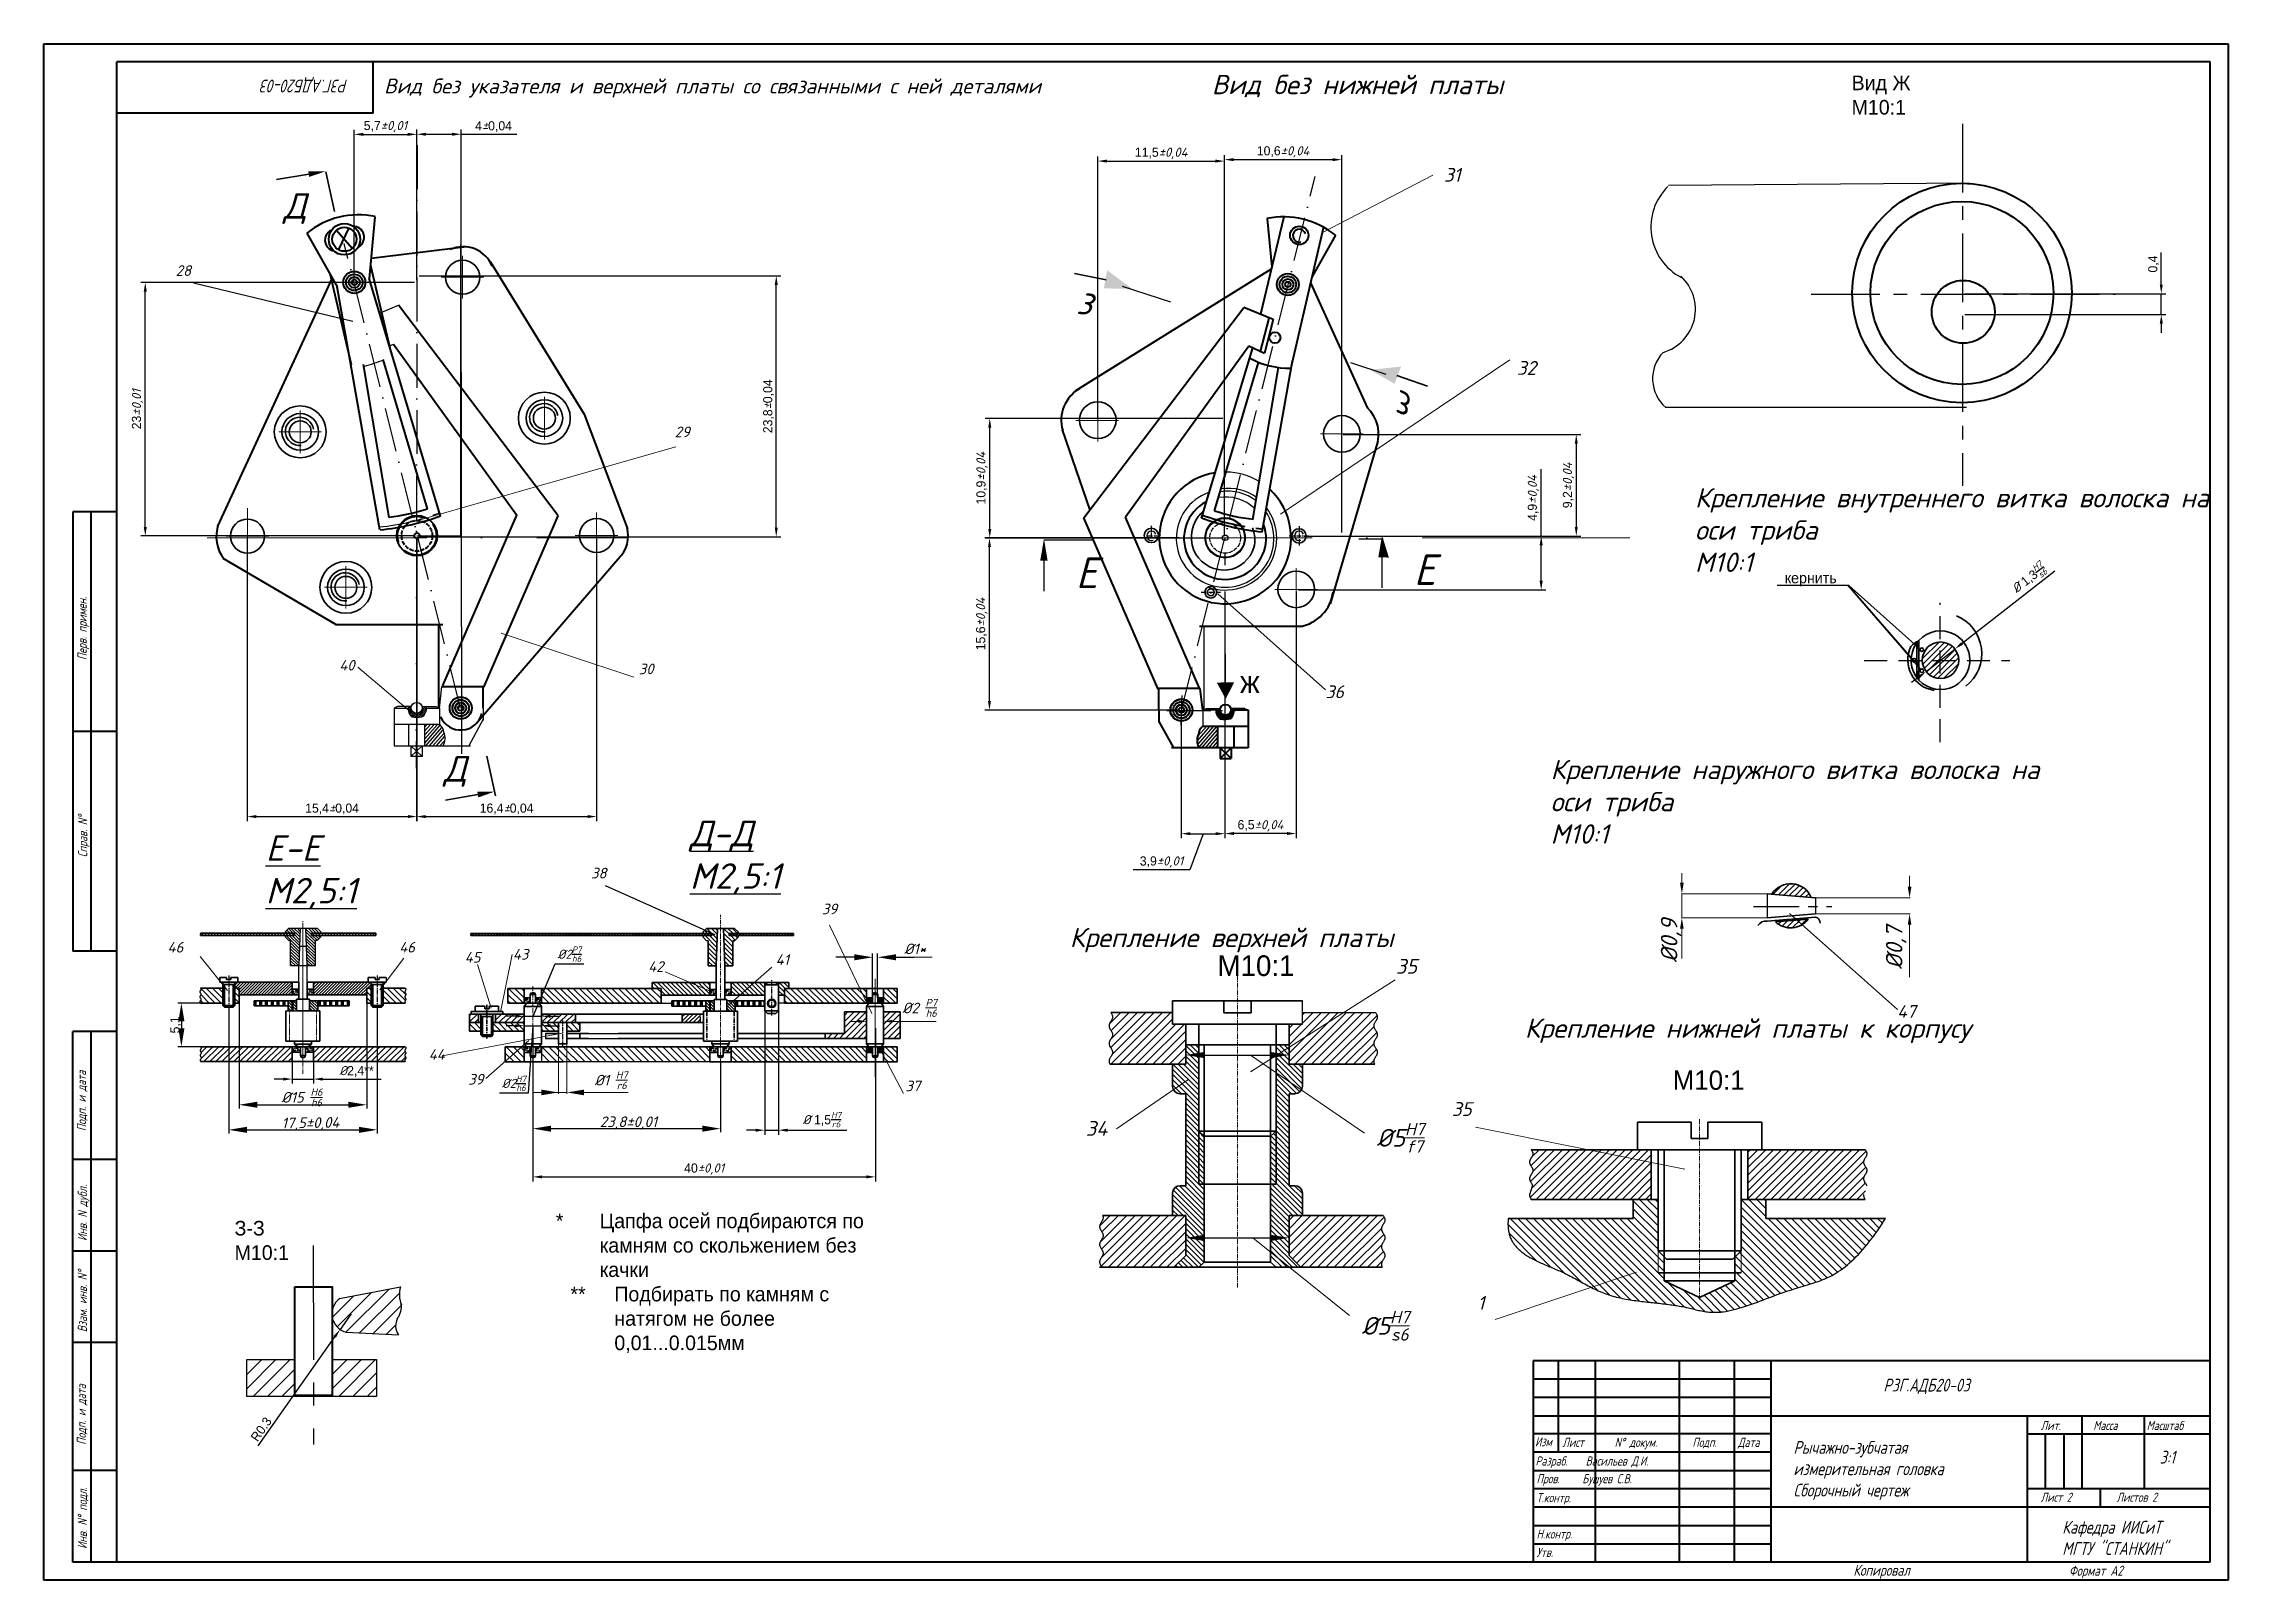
# Model space of a CAD drawing. Extents: x 1996 to 2593, y 74 to 494.
import ezdxf
from ezdxf import colors
from ezdxf.entities.mleader import LeaderData, LeaderLine
from ezdxf.math import Vec2, Vec3

# ---------------------------------------------------------------- set-up
doc = ezdxf.new("R2010")
doc.units = 0
doc.header["$MEASUREMENT"] = 0
for name, pattern in [('ACAD_ISO02W100', [15, 12, -3]), ('ACAD_ISO10W100', [18, 12, -3, 0, -3]), ('AUDIT_D_100420100805-0', [0]), ('CENTER', [2, 1.25, -0.25, 0.25, -0.25]), ('HIDDEN', [0.375, 0.25, -0.125]), ('THIN', [0]), ('WAVES', [0])]:
    doc.linetypes.add(name, pattern=pattern)
doc.layers.get('0').update_dxf_attribs({"linetype": 'CONTINUOUS'})
doc.layers.get('DEFPOINTS').update_dxf_attribs({"linetype": 'CONTINUOUS'})
doc.layers.add('KONTUR', color=7, linetype='CONTINUOUS')
doc.layers.add('ОСНОВНОЙ', color=7, linetype='CONTINUOUS')
for name, color, linetype, lineweight in [('Основная', 7, 'CONTINUOUS', 40), ('текст', 7, 'CONTINUOUS', 30), ('тонкая', 7, 'CONTINUOUS', 20)]:
    doc.layers.add(name, color=color, linetype=linetype, lineweight=lineweight)
doc.styles.add('TEXT_4', font='', dxfattribs={"height": 3})
doc.styles.add('стиль1', font='romans.shx', dxfattribs={"width": 0.75, "oblique": 15, "height": 3.5})
doc.styles.get('TEXT_4').set_extended_font_data('T-FLEX Type A')
doc.dimstyles.get("Standard").update_dxf_attribs({"dimtxt": 3, "dimasz": 3, "dimexe": 2.5, "dimexo": 2.5, "dimgap": 1.5, "dimtad": 0, "dimtih": 1, "dimtoh": 1, "dimdec": 4, "dimzin": 0, "dimdsep": 46, "dimtxsty": 'Standard', "dimcen": -3, "dimdle": 1.25, "dimadec": 0, "dimazin": 0, "dimtfac": 0.75, "dimtdec": 4, "dimtofl": 0, "dimtmove": 0, "dimatfit": 3, "dimfxl": 1, "dimtvp": 1.5, "dimtolj": 1, "dimtzin": 0, "dimarcsym": 0})
pattern_1 = [(135, (1970.6293, -359.4823), (-0.8238175, -0.8238175), [])]
pattern_2 = [(45, (1152.2761, -314.7936), (-1.1424039, 1.1424039), [])]
pattern_3 = [(135, (-9.327, 5.4922), (-0.9722718, -0.9722718), [])]

msp = doc.modelspace()

# ---------------------------------------------------------------- texts
at = {"lineweight": 30, "insert": (2078.70866, 480.24738), "char_height": 3.5, "width": 59.5, "attachment_point": 1, "rotation": 180, "style": 'стиль1'}
msp.add_mtext('РЗГ.АДБ20-03', dxfattribs=at)
at = {"color": 0}
for s, insert, char_height, width, attachment_point in [('{\\fISOCPEUR|b0|i1|c204|p34;Вид без указателя и верхней платы со связанными с ней деталями}', (2088.55259, 481.44228), 4.0776884, 185.319448, 4), ('{\\fISOCPEUR|b0|i1|c204|p34;Вид без нижней платы}', (2314.73909, 481.98496), 5.2887283, 160.1731086, 4), ('\\A1;{\\fISOCPEUR|b0|i1|c0|p34;28}', (2033.72015, 431.54869), 2.9126346, 30.0431919, 5), ('\\A1;{\\fISOCPEUR|b0|i1|c0|p34;32}', (2400.74564, 404.93837), 3.777663, 38.9657723, 5), ('\\A1;{\\fISOCPEUR|b0|i1|c0|p34;29}', (2170.05312, 387.46583), 2.9126346, 30.0431919, 5), ('{\\fISOCPEUR|b0|i1|c204|p34;Крепление внутреннего витка волоска на оси триба \\PМ10:1}', (2446.77549, 360.64818), 5.2887283, 141.0409155, 4), ('\\A1;{\\fISOCPEUR|b0|i1|c0|p34;40}', (2078.40781, 323.69181), 2.9126346, 30.0431919, 5), ('\\A1;{\\fISOCPEUR|b0|i1|c0|p34;30}', (2160.1805, 322.67816), 2.9126346, 30.0431919, 5), ('{\\fISOCPEUR|b0|i1|c204|p34;Крепление наружного витка волоска на оси триба \\PМ10:1}', (2407.33997, 286.3819), 5.2887283, 138.6371236, 4), ('\\A1;{\\fISOCPEUR|b0|i1|c0|p34;38}', (2147.22906, 266.869), 2.9126346, 30.0431919, 5), ('\\A1;{\\fISOCPEUR|b0|i1|c0|p34;39}', (2210.27599, 257.06553), 2.9126346, 30.0431919, 5), ('{\\fISOCPEUR|b0|i1|c204|p34;Крепление верхней платы}', (2275.915, 248.55593), 5.2887283, 160.1731086, 4), ('\\A1;{\\fISOCPEUR|b0|i1|c0|p34;45}', (2112.73882, 243.86633), 2.9126346, 30.0431919, 5), ('\\A1;{\\fISOCPEUR|b0|i1|c0|p34;43}', (2125.87756, 244.69038), 2.9126346, 30.0431919, 5), ('\\A1;{\\fISOCPEUR|b0|i1|c0|p34;41}', (2197.39084, 243.19939), 2.9126346, 30.0431919, 5), ('{\\fISOCPEUR|b0|i1|c204|p34;Крепление нижней платы к корпусу}', (2400.27986, 223.77503), 5.2887283, 160.1731086, 4), ('\\A1;{\\fISOCPEUR|b0|i1|c0|p34;44}', (2102.94001, 217.2909), 2.9126346, 30.0431919, 5), ('\\A1;{\\fISOCPEUR|b0|i1|c0|p34;1}', (2388.30917, 149.38638), 3.777663, 38.9657723, 5)]:
    msp.add_mtext(s, dxfattribs=dict(at, insert=insert, char_height=char_height, width=width, attachment_point=attachment_point))
at = {"attachment_point": 1}
for s, width, insert, char_height in [('Вид Ж \\PМ10:1', 34.9564199, (2489.59042, 484.86019), 4), ('ж', 1.8845771, (2322.45704, 322.10117), 6)]:
    msp.add_mtext_dynamic_manual_height_columns(s, width=width, gutter_width=20, heights=[0], dxfattribs=dict(at, insert=insert, char_height=char_height))
at = {"color": 0, "lineweight": 15, "attachment_point": 5}
for s, insert, char_height, width in [('\\A1;{\\fISOCPEUR|b0|i1|c0|p34;31}', (2380.47079, 457.72365), 3.777663, 38.9657723), ('\\A1;{\\fISOCPEUR|b0|i1|c0|p34;36}', (2348.33686, 316.42816), 3.4927087, 36.02653), ('\\A1;{\\fISOCPEUR|b0|i1|c0|p34;46}', (2031.52875, 246.60723), 2.9126346, 30.0431919), ('\\A1;{\\fISOCPEUR|b0|i1|c0|p34;46}', (2094.83724, 246.61937), 2.9126346, 30.0431919), ('\\A1;{\\fISOCPEUR|b0|i1|c204|p34;%%C1*}', (2233.67629, 246.16079), 2.9126346, 21.6322543), ('\\A1;{\\fISOCPEUR|b0|i1|c0|p34;42}', (2162.81875, 241.32488), 2.9126346, 30.0431919), ('\\A1;{\\fISOCPEUR|b0|i1|c0|p34;35}', (2367.95625, 241.38796), 4.0390077, 41.6614851), ('\\A1;{\\fISOCPEUR|b0|i1|c204|p34;%%C2 \\H0.7x;\\SP7/h6;}', (2234.89663, 230.00568), 2.9126346, 21.6322543), ('\\A1;{\\fISOCPEUR|b0|i1|c204|p34;47}', (2504.59848, 229.04913), 3.4927087, 36.02653), ('\\A1;{\\fISOCPEUR|b0|i1|c0|p34;39}', (2113.62694, 210.51551), 2.9126346, 30.0431919), ('\\A1;{\\fISOCPEUR|b0|i1|c204|p34;%%C\\fISOCPEUR|b0|i1|c0|p34;1\\fISOCPEUR|b0|i1|c204|p34; \\H0.7x;\\SH7/r6;}', (2150.59077, 210.27443), 2.91263458, 21.6322543), ('\\A1;{\\fISOCPEUR|b0|i1|c0|p34;37}', (2233.05245, 208.70366), 2.9126346, 30.0431919), ('\\A1;{\\fISOCPEUR|b0|i1|c204|p34;%%C1\\fISOCPEUR|b0|i1|c0|p34;5\\fISOCPEUR|b0|i1|c204|p34; \\H0.7x;\\SH6/h6;}', (2066.10729, 205.58001), 2.91263458, 21.6322543), ('\\A1;{\\fISOCPEUR|b0|i1|c0|p34;35}', (2383.06881, 202.36714), 3.777663, 38.9657723), ('\\A1;{\\fISOCPEUR|b0|i1|c0|p34;2\\fISOCPEUR|b0|i1|c204|p34;3,8%%P0,01}', (2155.34278, 198.5639), 2.9126346, 21.6322543), ('\\A1;{\\fISOCPEUR|b0|i1|c0|p34;34}', (2283.25423, 197.08168), 4.0390077, 41.6614851)]:
    msp.add_mtext(s, dxfattribs=dict(at, insert=insert, char_height=char_height, width=width))
at = {"color": 0, "lineweight": 35, "char_height": 6.990323, "attachment_point": 1}
for insert in [(2061.05056, 452.71475, 1.812), (2104.82199, 298.85798, 0.00216)]:
    msp.add_mtext('{\\fISOCPEUR|b0|i1|c204|p34;Д}', dxfattribs=dict(at, insert=insert))
at = {"color": 0, "lineweight": 35, "insert": (2278.56755, 426.73617, 1.812), "char_height": 6.990323, "attachment_point": 1, "rotation": 351.66725211}
msp.add_mtext('{\\fISOCPEUR|b0|i1|c204|p34;з}', dxfattribs=at)
at = {"color": 0, "lineweight": 35, "extrusion": (0, 0, -1), "insert": (2362.86473, 392.90888, 1.812), "char_height": 6.990323, "attachment_point": 1, "text_direction": (0.909037, -0.416715, 0)}
msp.add_mtext('{\\fISOCPEUR|b0|i1|c204|p34;з}', dxfattribs=at)
at = {"color": 0, "char_height": 8.3825008, "attachment_point": 1}
for insert in [(2277.5093, 353.14824), (2369.89044, 354.02184)]:
    msp.add_mtext('{\\fISOCPEUR|b0|i1|c204|p34;Е}', dxfattribs=dict(at, insert=insert))
at = {"color": 0, "lineweight": 25, "char_height": 6.990323, "attachment_point": 1}
for s, insert in [('{\\fISOCPEUR|b0|i1|c204|p34;\\LД-Д \\PМ2,5:1}', (2172.09901, 281.21842)), ('{\\fISOCPEUR|b0|i1|c204|p34;\\LЕ-Е\\PМ2,5:1}', (2056.19204, 277.22867))]:
    msp.add_mtext(s, dxfattribs=dict(at, insert=insert))
at = {"color": 0, "lineweight": 15, "attachment_point": 5}
for s, insert, char_height, width, rotation in [('{\\fISOCPEUR|b0|i1|c204|p34;%%C0,9}', (2440.25621, 248.42102), 4.5331956, 12.1045598, 90), ('{\\fISOCPEUR|b0|i1|c204|p34;%%C0,7}', (2501.76043, 246.49838), 4.5331956, 12.1045598, 90), ('\\A1;{\\fISOCPEUR|b0|i1|c0|p34;17,5\\fISOCPEUR|b0|i1|c204|p34;%%P0,04}', (2068.45036, 198.31062), 2.9126346, 26.4038028, 0.79392621)]:
    msp.add_mtext(s, dxfattribs=dict(at, insert=insert, char_height=char_height, width=width, rotation=rotation))
at = {"color": 0, "lineweight": 15, "char_height": 4.8468092, "attachment_point": 1}
for s, insert in [('\\A1;{\\fISOCPEUR|b0|i1|c204|p34;%%C5\\H0.7x;\\SH7/f7;}', (2359.82683, 198.59931)), ('\\A1;{\\fISOCPEUR|b0|i1|c204|p34;%%C5\\H0.7x;\\SH7/s6;}', (2355.74329, 147.21223))]:
    msp.add_mtext(s, dxfattribs=dict(at, insert=insert))
at = {"linetype": 'AUDIT_D_100420100805-0', "char_height": 4, "attachment_point": 1}
for s, width, insert in [('\\pxi-3,l4,t4;*^IЦапфа осей подбираются по камням со скольжением без качки\\P\\pl5,t5;**^IПодбирать по камням с натягом не более 0,01...0.015мм', 90.2901497, (2131.48556, 173.81757)), ('З-З \\PМ10:1', 40.1520296, (2047.70481, 171.81088))]:
    msp.add_mtext_dynamic_manual_height_columns(s, width=width, gutter_width=20, heights=[0], dxfattribs=dict(at, insert=insert))
at = {"char_height": 3.5, "attachment_point": 1, "style": 'стиль1'}
for s, width, insert in [('РЗГ.АДБ20-03', 108.3729557, (2498.27508, 128.66804)), ('Рычажно-зубчатая измерительная головка\\PСборочный чертеж', 62.4367732, (2473.71059, 111.64306)), ('3:1', 10.2228198, (2573.78891, 108.97089)), ('Кафедра ИИСиТ\\PМГТУ "СТАНКИН"', 63.1241964, (2547.15768, 89.84259))]:
    msp.add_mtext_dynamic_manual_height_columns(s, width=width, gutter_width=20, heights=[0], dxfattribs=dict(at, insert=insert))
at = {"layer": 'ОСНОВНОЙ', "color": 7, "style": 'TEXT_4'}
for height, p in [(5.654611, (2316.32285, 238.74056)), (5.288728, (2440.71066, 207.63423))]:
    msp.add_text('М10:1', height=height, dxfattribs=at).set_placement(p)
at = {"layer": 'текст', "style": 'стиль1', "oblique": 15, "width": 0.75}
for s, p in [('Перв. примен.', (2007.29063, 325.08232)), ('Справ. N%%d', (2007.4457, 271.19724)), ('Подп. и дата', (2007.11148, 196.3402)), ('Инв. N дубл.', (2007.35612, 166.31531)), ('Взам. инв. N%%d', (2007.35612, 141.38804)), ('Подп. и дата', (2007.06126, 110.60346)), ('Инв. N%%d подл.', (2007.35612, 82.13725))]:
    msp.add_text(s, height=2.5, rotation=90, dxfattribs=at).set_placement(p)
at = {"layer": 'текст', "lineweight": -2, "style": 'стиль1', "oblique": 15, "width": 0.75}
for s, p in [('Лит.', (2541.25569, 114.635)), ('Масса', (2555.63019, 114.635)), ('Масштаб', (2570.22241, 114.635)), ('Изм', (2403.08285, 110.18193)), ('Лист', (2410.55861, 110.03163)), ('N%%d докум. ', (2424.84228, 110.03163)), ('Подп.', (2446.09478, 110.03163)), ('Дата', (2458.54589, 110.03163)), ('Разраб.    Васильев Д.И.', (2403.19902, 104.931)), ('Пров.     Бушуев С.В.', (2403.49992, 100.09888)), ('Т.контр.', (2403.49992, 94.90397)), ('Лист 2', (2541.25569, 95.02113)), ('Листов 2', (2561.9801, 95.02113)), ('Н.контр.', (2403.49992, 84.98175)), ('Утв.', (2403.49992, 79.96214))]:
    msp.add_text(s, height=2.5, dxfattribs=at).set_placement(p)
at = {"layer": 'текст', "lineweight": 40, "style": 'стиль1', "oblique": 15, "width": 0.75}
for s, height, p in [('Копировал', 3, (2490.07325, 74.81982)), ('Формат А2', 2.75, (2549.00182, 74.81982))]:
    msp.add_text(s, height=height, dxfattribs=at).set_placement(p)

# ---------------------------------------------------------------- blocks, each defined once
blk = doc.blocks.new('*D0')
at = {"color": 0, "lineweight": -2, "transparency": 16777216}
for p, q in [((2222.05, 232.82), (2222.05, 244.86)), ((2223.44, 232.82), (2223.44, 244.86)), ((2217.05, 243.86), (2212.05, 243.86)), ((2228.44, 243.86), (2233.44, 243.86))]:
    blk.add_line(p, q, dxfattribs=at)
at = {"color": 0, "transparency": 16777216}
for points in [[(2217.05, 244.7), (2217.05, 243.03), (2222.05, 243.86)], [(2228.44, 244.7), (2228.44, 243.03), (2223.44, 243.86)]]:
    blk.add_solid(points, dxfattribs=at)
at = {"layer": 'DEFPOINTS', "color": 0, "transparency": 16777216}
for p in [(2222.05, 243.86), (2222.05, 232.82), (2223.44, 232.82)]:
    blk.add_point(p, dxfattribs=at)
blk = doc.blocks.new('*D1')
at = {"color": 0, "lineweight": -2, "transparency": 16777216}
for p, q in [((2129.21, 215.27), (2129.21, 196.02)), ((2180.5, 215.27), (2180.5, 196.02)), ((2134.21, 197.02), (2175.5, 197.02))]:
    blk.add_line(p, q, dxfattribs=at)
at = {"color": 0, "transparency": 16777216}
for points in [[(2134.21, 197.85), (2134.21, 196.18), (2129.21, 197.02)], [(2175.5, 197.85), (2175.5, 196.18), (2180.5, 197.02)]]:
    blk.add_solid(points, dxfattribs=at)
at = {"layer": 'DEFPOINTS', "color": 0, "transparency": 16777216}
for p in [(2129.21, 215.27), (2180.5, 215.27), (2180.5, 197.02)]:
    blk.add_point(p, dxfattribs=at)
blk = doc.blocks.new('*D2')
at = {"color": 0, "lineweight": -2, "transparency": 16777216}
for p, q in [((2048.92, 233.56), (2048.92, 202.55)), ((2083.8, 233.56), (2083.8, 202.55)), ((2053.92, 203.55), (2078.8, 203.55))]:
    blk.add_line(p, q, dxfattribs=at)
at = {"color": 0, "transparency": 16777216}
for points in [[(2053.92, 204.38), (2053.92, 202.72), (2048.92, 203.55)], [(2078.8, 204.38), (2078.8, 202.72), (2083.8, 203.55)]]:
    blk.add_solid(points, dxfattribs=at)
at = {"layer": 'DEFPOINTS', "color": 0, "transparency": 16777216}
for p in [(2048.92, 233.56), (2083.8, 233.56), (2083.8, 203.55)]:
    blk.add_point(p, dxfattribs=at)
at = {"color": 0, "lineweight": 15, "transparency": 16777216, "insert": (2066.36, 206.14), "char_height": 5, "attachment_point": 5}
blk.add_mtext('\\A1;  ', dxfattribs=at)
blk = doc.blocks.new('*D3')
at = {"color": 0, "lineweight": -2, "transparency": 16777216}
for p, q in [((2046.12, 230.65), (2046.12, 195.7)), ((2086.67, 230.65), (2086.67, 195.7)), ((2051.12, 196.7), (2081.67, 196.7))]:
    blk.add_line(p, q, dxfattribs=at)
at = {"color": 0, "transparency": 16777216}
for points in [[(2051.12, 197.53), (2051.12, 195.86), (2046.12, 196.7)], [(2081.67, 197.53), (2081.67, 195.86), (2086.67, 196.7)]]:
    blk.add_solid(points, dxfattribs=at)
at = {"layer": 'DEFPOINTS', "color": 0, "transparency": 16777216}
for p in [(2046.12, 230.65), (2086.67, 230.65), (2086.67, 196.7)]:
    blk.add_point(p, dxfattribs=at)
blk = doc.blocks.new('*D4')
at = {"color": 0, "lineweight": -2, "transparency": 16777216}
for p, q in [((2038.43, 231.35), (2032.17, 231.35)), ((2033.17, 226.35), (2033.17, 224.42)), ((2038.43, 219.42), (2032.17, 219.42))]:
    blk.add_line(p, q, dxfattribs=at)
at = {"color": 0, "transparency": 16777216}
for points in [[(2032.34, 226.35), (2034, 226.35), (2033.17, 231.35)], [(2032.34, 224.42), (2034, 224.42), (2033.17, 219.42)]]:
    blk.add_solid(points, dxfattribs=at)
at = {"layer": 'DEFPOINTS', "color": 0, "transparency": 16777216}
for p in [(2038.43, 231.35), (2033.17, 219.42), (2038.43, 219.42)]:
    blk.add_point(p, dxfattribs=at)
at = {"color": 0, "lineweight": 15, "transparency": 16777216, "insert": (2031.62, 225.38), "char_height": 5, "attachment_point": 5, "rotation": 90}
blk.add_mtext('\\A1;{\\H0.5x;5,1}', dxfattribs=at)
blk = doc.blocks.new('*D6')
at = {"color": 0, "lineweight": -2, "transparency": 16777216}
for p, q in [((2307.63, 219.72), (2307.63, 216.15)), ((2312.63, 217.15), (2330.9, 217.15)), ((2335.9, 219.72), (2335.9, 216.15))]:
    blk.add_line(p, q, dxfattribs=at)
at = {"color": 0, "transparency": 16777216}
for points in [[(2312.63, 217.98), (2312.63, 216.31), (2307.63, 217.15)], [(2330.9, 217.98), (2330.9, 216.31), (2335.9, 217.15)]]:
    blk.add_solid(points, dxfattribs=at)
at = {"layer": 'DEFPOINTS', "color": 0, "transparency": 16777216}
for p in [(2307.63, 219.72), (2335.9, 219.72), (2335.9, 217.15)]:
    blk.add_point(p, dxfattribs=at)
blk = doc.blocks.new('*D5')
at = {"color": 0, "lineweight": -2, "transparency": 16777216}
for p, q in [((2307.63, 169.73), (2307.63, 166.17)), ((2312.63, 167.17), (2330.9, 167.17)), ((2335.9, 169.73), (2335.9, 166.17))]:
    blk.add_line(p, q, dxfattribs=at)
at = {"color": 0, "transparency": 16777216}
for points in [[(2312.63, 168), (2312.63, 166.33), (2307.63, 167.17)], [(2330.9, 168), (2330.9, 166.33), (2335.9, 167.17)]]:
    blk.add_solid(points, dxfattribs=at)
at = {"layer": 'DEFPOINTS', "color": 0, "transparency": 16777216}
for p in [(2307.63, 169.73), (2335.9, 169.73), (2335.9, 167.17)]:
    blk.add_point(p, dxfattribs=at)
blk = doc.blocks.new('*D8')
at = {"color": 0, "lineweight": -2, "transparency": 16777216}
for p, q in [((2129.27, 227.74), (2135.33, 242.03)), ((2135.33, 242.03), (2143.13, 242.03)), ((2124.41, 227.74), (2121.91, 227.74)), ((2126.91, 227.91), (2126.91, 228.99)), ((2126.91, 227.74), (2131.62, 227.74)), ((2126.91, 227.74), (2131.62, 227.74)), ((2131.62, 227.91), (2131.62, 228.99)), ((2134.12, 227.74), (2136.62, 227.74))]:
    blk.add_line(p, q, dxfattribs=at)
at = {"color": 0, "transparency": 16777216}
for points in [[(2124.41, 228.15), (2124.41, 227.32), (2126.91, 227.74)], [(2134.12, 228.15), (2134.12, 227.32), (2131.62, 227.74)]]:
    blk.add_solid(points, dxfattribs=at)
at = {"layer": 'DEFPOINTS', "color": 0, "transparency": 16777216}
for p in [(2126.91, 227.29), (2131.62, 227.74), (2131.62, 227.29)]:
    blk.add_point(p, dxfattribs=at)
at = {"color": 0, "transparency": 16777216, "insert": (2139.23, 244.71), "char_height": 2.5, "attachment_point": 5}
blk.add_mtext('\\A1;{\\fISOCPEUR|b0|i1|c204|p34;\\C0;%%C2\\H0.7x;\\SP7/h6;}', dxfattribs=at)
blk = doc.blocks.new('*D9')
at = {"color": 0, "lineweight": -2, "transparency": 16777216}
for p, q in [((2126.88, 229.82), (2126.88, 223.9)), ((2131.54, 229.82), (2131.54, 223.9)), ((2124.38, 225.15), (2121.88, 225.15)), ((2126.88, 225.15), (2131.54, 225.15)), ((2126.88, 225.15), (2131.54, 225.15)), ((2129.21, 225.15), (2127.92, 206.72)), ((2134.04, 225.15), (2136.54, 225.15)), ((2127.92, 206.72), (2120.13, 206.72))]:
    blk.add_line(p, q, dxfattribs=at)
at = {"color": 0, "transparency": 16777216}
for points in [[(2124.38, 225.56), (2124.38, 224.73), (2126.88, 225.15)], [(2134.04, 225.56), (2134.04, 224.73), (2131.54, 225.15)]]:
    blk.add_solid(points, dxfattribs=at)
at = {"layer": 'DEFPOINTS', "color": 0, "transparency": 16777216}
for p in [(2126.88, 230.44), (2131.54, 230.44), (2131.54, 225.15)]:
    blk.add_point(p, dxfattribs=at)
at = {"color": 0, "transparency": 16777216, "insert": (2124.03, 209.4), "char_height": 2.5, "attachment_point": 5}
blk.add_mtext('\\A1;{\\fISOCPEUR|b0|i1|c204|p34;\\C0;%%C2\\H0.7x;\\SH7/h6;}', dxfattribs=at)
blk = doc.blocks.new('*D10')
at = {"color": 0, "lineweight": -2, "transparency": 16777216}
for p, q in [((2063.48, 218.8), (2063.48, 209.32)), ((2069.31, 218.8), (2069.31, 209.32)), ((2060.98, 210.57), (2058.48, 210.57)), ((2063.48, 210.57), (2069.31, 210.57)), ((2071.81, 210.57), (2087.73, 210.57))]:
    blk.add_line(p, q, dxfattribs=at)
at = {"color": 0, "transparency": 16777216}
for points in [[(2060.98, 210.98), (2060.98, 210.15), (2063.48, 210.57)], [(2071.81, 210.98), (2071.81, 210.15), (2069.31, 210.57)]]:
    blk.add_solid(points, dxfattribs=at)
at = {"layer": 'DEFPOINTS', "color": 0, "transparency": 16777216}
for p in [(2063.48, 219.42), (2069.31, 219.42), (2069.31, 210.57)]:
    blk.add_point(p, dxfattribs=at)
at = {"color": 0, "transparency": 16777216, "insert": (2081.02, 212.65), "char_height": 2.5, "attachment_point": 5}
blk.add_mtext('\\A1;{\\fISOCPEUR|b0|i1|c204|p34;\\C0;%%C}2,4**', dxfattribs=at)
blk = doc.blocks.new('*D11')
at = {"color": 0, "lineweight": -2, "transparency": 16777216}
for p, q in [((2129.25, 224.49), (2129.25, 182.59)), ((2222.82, 224.49), (2222.82, 182.59)), ((2131.75, 183.84), (2220.32, 183.84))]:
    blk.add_line(p, q, dxfattribs=at)
at = {"color": 0, "transparency": 16777216}
for points in [[(2131.75, 184.26), (2131.75, 183.42), (2129.25, 183.84)], [(2220.32, 184.26), (2220.32, 183.42), (2222.82, 183.84)]]:
    blk.add_solid(points, dxfattribs=at)
at = {"layer": 'DEFPOINTS', "color": 0, "transparency": 16777216}
for p in [(2129.25, 225.12), (2222.82, 225.12), (2222.82, 183.84)]:
    blk.add_point(p, dxfattribs=at)
at = {"color": 0, "transparency": 16777216, "insert": (2176.04, 185.97), "char_height": 2.5, "attachment_point": 5}
blk.add_mtext('\\A1;40{\\fISOCPEUR|b0|i1|c204|p34;\\C0;%%P0,01}', dxfattribs=at)
blk = doc.blocks.new('*D12')
at = {"color": 0, "lineweight": -2, "transparency": 16777216}
for p, q in [((2192.57, 232.86), (2192.57, 195.35)), ((2196.36, 232.86), (2196.36, 195.35)), ((2190.07, 196.6), (2187.57, 196.6)), ((2192.57, 196.6), (2196.36, 196.6)), ((2198.86, 196.6), (2215.04, 196.6))]:
    blk.add_line(p, q, dxfattribs=at)
at = {"color": 0, "transparency": 16777216}
for points in [[(2190.07, 197.01), (2190.07, 196.18), (2192.57, 196.6)], [(2198.86, 197.01), (2198.86, 196.18), (2196.36, 196.6)]]:
    blk.add_solid(points, dxfattribs=at)
at = {"layer": 'DEFPOINTS', "color": 0, "transparency": 16777216}
for p in [(2192.57, 233.48), (2196.36, 233.48), (2196.36, 196.6)]:
    blk.add_point(p, dxfattribs=at)
at = {"color": 0, "transparency": 16777216, "insert": (2208.2, 199.48), "char_height": 2.5, "attachment_point": 5}
blk.add_mtext('\\A1;{\\fISOCPEUR|b0|i1|c204|p34;\\C0;%%C} 1,5{\\fISOCPEUR|b0|i1|c204|p34;\\H0.7x;\\C0;\\SH7/r6;}', dxfattribs=at)
blk = doc.blocks.new('*D13')
at = {"color": 0, "lineweight": -2, "transparency": 16777216}
for p, q in [((2545.16, 349.38), (2519.79, 329.65)), ((2509.95, 321.99), (2517.82, 328.12)), ((2507.97, 320.46), (2506, 318.92))]:
    blk.add_line(p, q, dxfattribs=at)
at = {"color": 0, "transparency": 16777216}
for points in [[(2519.54, 329.98), (2520.05, 329.32), (2517.82, 328.12)], [(2507.72, 320.79), (2508.23, 320.13), (2509.95, 321.99)]]:
    blk.add_solid(points, dxfattribs=at)
at = {"layer": 'DEFPOINTS', "color": 0, "transparency": 16777216}
for p in [(2517.82, 328.12, -5.2), (2509.95, 321.99, -5.2)]:
    blk.add_point(p, dxfattribs=at)
at = {"color": 0, "transparency": 16777216, "insert": (2537.98, 347.46), "char_height": 2.5, "attachment_point": 5, "rotation": 37.88196}
blk.add_mtext('\\A1;{\\fISOCPEUR|b0|i1|c204|p34;\\C0;%%C} 1,3{\\fISOCPEUR|b0|i1|c204|p34;\\H0.7x;\\C0;\\SH7/s6;}', dxfattribs=at)
blk = doc.blocks.new('*D14')
at = {"color": 0, "lineweight": -2, "transparency": 16777216}
for p, q in [((2574.22, 427.72), (2574.22, 436.47)), ((2520.53, 425.22), (2575.47, 425.22)), ((2574.22, 419.54), (2574.22, 425.22)), ((2520.53, 419.54), (2575.47, 419.54)), ((2574.22, 417.04), (2574.22, 414.54))]:
    blk.add_line(p, q, dxfattribs=at)
at = {"color": 0, "transparency": 16777216}
for points in [[(2573.81, 427.72), (2574.64, 427.72), (2574.22, 425.22)], [(2573.81, 417.04), (2574.64, 417.04), (2574.22, 419.54)]]:
    blk.add_solid(points, dxfattribs=at)
at = {"layer": 'DEFPOINTS', "color": 0, "transparency": 16777216}
for p in [(2519.9, 425.22), (2574.22, 425.22), (2519.9, 419.54)]:
    blk.add_point(p, dxfattribs=at)
at = {"color": 0, "transparency": 16777216, "insert": (2572.14, 433.34), "char_height": 2.5, "attachment_point": 5, "rotation": 90}
blk.add_mtext('\\A1;0,4', dxfattribs=at)
blk = doc.blocks.new('*D15')
at = {"color": 0, "linetype": 'AUDIT_D_100420100805-0', "lineweight": -2, "transparency": 16777216}
for p, q in [((2079.52, 146.42), (2076.52, 142.15)), ((2054.12, 110.37), (2075.08, 140.11))]:
    blk.add_line(p, q, dxfattribs=at)
at = {"color": 0, "linetype": 'AUDIT_D_100420100805-0', "transparency": 16777216}
blk.add_solid([(2074.74, 140.35), (2075.42, 139.87), (2076.52, 142.15)], dxfattribs=at)
at = {"layer": 'DEFPOINTS', "color": 0, "linetype": 'AUDIT_D_100420100805-0', "transparency": 16777216}
for p in [(2079.52, 146.42), (2076.52, 142.15)]:
    blk.add_point(p, dxfattribs=at)
at = {"color": 0, "linetype": 'AUDIT_D_100420100805-0', "transparency": 16777216, "insert": (2054.99, 114.86), "char_height": 2.5, "attachment_point": 5, "rotation": 54.82514}
blk.add_mtext('\\A1;R0.3', dxfattribs=at)
blk = doc.blocks.new('*D26')
at = {"color": 0, "linetype": 'AUDIT_D_100420100805-0', "lineweight": -2, "transparency": 16777216}
for p, q in [((2051.15, 358.47), (2051.15, 281.07)), ((2097.55, 358.47), (2097.55, 281.07)), ((2053.65, 282.32), (2095.05, 282.32))]:
    blk.add_line(p, q, dxfattribs=at)
at = {"color": 0, "linetype": 'AUDIT_D_100420100805-0', "transparency": 16777216}
for points in [[(2053.65, 282.74), (2053.65, 281.9), (2051.15, 282.32)], [(2095.05, 282.74), (2095.05, 281.9), (2097.55, 282.32)]]:
    blk.add_solid(points, dxfattribs=at)
at = {"layer": 'DEFPOINTS', "color": 0, "linetype": 'AUDIT_D_100420100805-0', "transparency": 16777216}
for p in [(2051.15, 359.1), (2097.55, 359.1), (2097.55, 282.32)]:
    blk.add_point(p, dxfattribs=at)
at = {"color": 0, "linetype": 'AUDIT_D_100420100805-0', "transparency": 16777216, "insert": (2074.35, 284.4), "char_height": 2.5, "attachment_point": 5}
blk.add_mtext('\\A1;15,4{\\fISOCPEUR|b0|i1|c204|p34;\\C0;%%P}0,04', dxfattribs=at)
blk = doc.blocks.new('*D27')
at = {"color": 0, "linetype": 'AUDIT_D_100420100805-0', "lineweight": -2, "transparency": 16777216}
for p, q in [((2097.43, 358.46), (2097.43, 281.07)), ((2146.65, 358.46), (2146.65, 281.07)), ((2099.93, 282.32), (2144.15, 282.32))]:
    blk.add_line(p, q, dxfattribs=at)
at = {"color": 0, "linetype": 'AUDIT_D_100420100805-0', "transparency": 16777216}
for points in [[(2099.93, 282.74), (2099.93, 281.9), (2097.43, 282.32)], [(2144.15, 282.74), (2144.15, 281.9), (2146.65, 282.32)]]:
    blk.add_solid(points, dxfattribs=at)
at = {"layer": 'DEFPOINTS', "color": 0, "linetype": 'AUDIT_D_100420100805-0', "transparency": 16777216}
for p in [(2097.43, 359.08), (2146.65, 359.08), (2146.65, 282.32)]:
    blk.add_point(p, dxfattribs=at)
at = {"color": 0, "linetype": 'AUDIT_D_100420100805-0', "transparency": 16777216, "insert": (2122.04, 284.4), "char_height": 2.5, "attachment_point": 5}
blk.add_mtext('\\A1;16,4{\\fISOCPEUR|b0|i1|c204|p34;\\C0;%%P}0,04', dxfattribs=at)
blk = doc.blocks.new('*D28')
at = {"color": 0, "linetype": 'AUDIT_D_100420100805-0', "lineweight": -2, "transparency": 16777216}
for p, q in [((2098.12, 430.12), (2196.98, 430.12)), ((2195.73, 361.3), (2195.73, 427.62)), ((2098.12, 358.8), (2196.98, 358.8))]:
    blk.add_line(p, q, dxfattribs=at)
at = {"color": 0, "linetype": 'AUDIT_D_100420100805-0', "transparency": 16777216}
for points in [[(2195.31, 427.62), (2196.14, 427.62), (2195.73, 430.12)], [(2195.31, 361.3), (2196.14, 361.3), (2195.73, 358.8)]]:
    blk.add_solid(points, dxfattribs=at)
at = {"layer": 'DEFPOINTS', "color": 0, "linetype": 'AUDIT_D_100420100805-0', "transparency": 16777216}
for p in [(2097.49, 430.12), (2195.73, 430.12), (2097.49, 358.8)]:
    blk.add_point(p, dxfattribs=at)
at = {"color": 0, "linetype": 'AUDIT_D_100420100805-0', "transparency": 16777216, "insert": (2193.64, 394.46), "char_height": 2.5, "attachment_point": 5, "rotation": 90}
blk.add_mtext('\\A1;23,8{\\fISOCPEUR|b0|i1|c204|p34;\\C0;%%P}0,04', dxfattribs=at)
blk = doc.blocks.new('*D29')
at = {"color": 0, "linetype": 'AUDIT_D_100420100805-0', "lineweight": -2, "transparency": 16777216}
for p, q in [((2096.87, 428.3), (2022.05, 428.3)), ((2023.3, 361.51), (2023.3, 425.8)), ((2096.87, 359.01), (2022.05, 359.01))]:
    blk.add_line(p, q, dxfattribs=at)
at = {"color": 0, "linetype": 'AUDIT_D_100420100805-0', "transparency": 16777216}
for points in [[(2022.88, 425.8), (2023.72, 425.8), (2023.3, 428.3)], [(2022.88, 361.51), (2023.72, 361.51), (2023.3, 359.01)]]:
    blk.add_solid(points, dxfattribs=at)
at = {"layer": 'DEFPOINTS', "color": 0, "linetype": 'AUDIT_D_100420100805-0', "transparency": 16777216}
for p in [(2023.3, 428.3), (2097.5, 428.3), (2097.5, 359.01)]:
    blk.add_point(p, dxfattribs=at)
at = {"color": 0, "linetype": 'AUDIT_D_100420100805-0', "transparency": 16777216, "insert": (2021.18, 393.65), "char_height": 2.5, "attachment_point": 5, "rotation": 90}
blk.add_mtext('\\A1;23{\\fISOCPEUR|b0|i1|c204|p34;\\C0;%%P0,01}', dxfattribs=at)
blk = doc.blocks.new('*D30')
at = {"color": 0, "linetype": 'AUDIT_D_100420100805-0', "lineweight": -2, "transparency": 16777216}
for p, q in [((2097.49, 430.57), (2097.49, 470.07)), ((2099.99, 468.82), (2107.13, 468.82)), ((2109.63, 430.57), (2109.63, 470.07)), ((2109.63, 468.82), (2124.81, 468.82))]:
    blk.add_line(p, q, dxfattribs=at)
at = {"color": 0, "linetype": 'AUDIT_D_100420100805-0', "transparency": 16777216}
for points in [[(2099.99, 469.23), (2099.99, 468.4), (2097.49, 468.82)], [(2107.13, 469.23), (2107.13, 468.4), (2109.63, 468.82)]]:
    blk.add_solid(points, dxfattribs=at)
at = {"layer": 'DEFPOINTS', "color": 0, "linetype": 'AUDIT_D_100420100805-0', "transparency": 16777216}
for p in [(2097.49, 468.82), (2097.49, 429.94), (2109.63, 429.94)]:
    blk.add_point(p, dxfattribs=at)
at = {"color": 0, "linetype": 'AUDIT_D_100420100805-0', "transparency": 16777216, "insert": (2118.47, 470.9), "char_height": 2.5, "attachment_point": 5}
blk.add_mtext('\\A1;4{\\fISOCPEUR|b0|i1|c204|p34;\\C0;%%P}0,04', dxfattribs=at)
blk = doc.blocks.new('*D31')
at = {"color": 0, "linetype": 'AUDIT_D_100420100805-0', "lineweight": -2, "transparency": 16777216}
for p, q in [((2080.36, 428.89), (2080.36, 470.03)), ((2082.86, 468.78), (2095.03, 468.78)), ((2097.53, 428.89), (2097.53, 470.03))]:
    blk.add_line(p, q, dxfattribs=at)
at = {"color": 0, "linetype": 'AUDIT_D_100420100805-0', "transparency": 16777216}
for points in [[(2082.86, 469.2), (2082.86, 468.37), (2080.36, 468.78)], [(2095.03, 469.2), (2095.03, 468.37), (2097.53, 468.78)]]:
    blk.add_solid(points, dxfattribs=at)
at = {"layer": 'DEFPOINTS', "color": 0, "linetype": 'AUDIT_D_100420100805-0', "transparency": 16777216}
for p in [(2097.53, 468.78), (2080.36, 428.26), (2097.53, 428.26)]:
    blk.add_point(p, dxfattribs=at)
at = {"color": 0, "linetype": 'AUDIT_D_100420100805-0', "transparency": 16777216, "insert": (2088.94, 470.91), "char_height": 2.5, "attachment_point": 5}
blk.add_mtext('\\A1;5,7{\\fISOCPEUR|b0|i1|c204|p34;\\C0;%%P0,01}', dxfattribs=at)
blk = doc.blocks.new('*D33')
at = {"color": 0, "linetype": 'AUDIT_D_100420100805-0', "lineweight": -2, "transparency": 16777216}
for p, q in [((2318.3, 343.8), (2318.3, 276.43)), ((2337.81, 343.8), (2337.81, 276.43)), ((2335.31, 277.68), (2320.8, 277.68))]:
    blk.add_line(p, q, dxfattribs=at)
at = {"color": 0, "linetype": 'AUDIT_D_100420100805-0', "transparency": 16777216}
for points in [[(2320.8, 278.1), (2320.8, 277.27), (2318.3, 277.68)], [(2335.31, 278.1), (2335.31, 277.27), (2337.81, 277.68)]]:
    blk.add_solid(points, dxfattribs=at)
at = {"layer": 'DEFPOINTS', "color": 0, "linetype": 'AUDIT_D_100420100805-0', "transparency": 16777216}
for p in [(2318.3, 344.42), (2337.81, 344.42), (2318.3, 277.68)]:
    blk.add_point(p, dxfattribs=at)
at = {"color": 0, "linetype": 'AUDIT_D_100420100805-0', "transparency": 16777216, "insert": (2328.05, 279.81), "char_height": 2.5, "attachment_point": 5}
blk.add_mtext('\\A1;6,5{\\fISOCPEUR|b0|i1|c204|p34;\\C0;%%P0,04}', dxfattribs=at)
blk = doc.blocks.new('*D34')
at = {"color": 0, "linetype": 'AUDIT_D_100420100805-0', "lineweight": -2, "transparency": 16777216}
for p, q in [((2306.42, 310.7), (2306.42, 276.39)), ((2318.29, 310.7), (2318.29, 276.39)), ((2312.36, 277.64), (2308.78, 267.77)), ((2308.92, 277.64), (2315.79, 277.64)), ((2308.78, 267.77), (2293.27, 267.77))]:
    blk.add_line(p, q, dxfattribs=at)
at = {"color": 0, "linetype": 'AUDIT_D_100420100805-0', "transparency": 16777216}
for points in [[(2308.92, 278.06), (2308.92, 277.23), (2306.42, 277.64)], [(2315.79, 278.06), (2315.79, 277.23), (2318.29, 277.64)]]:
    blk.add_solid(points, dxfattribs=at)
at = {"layer": 'DEFPOINTS', "color": 0, "linetype": 'AUDIT_D_100420100805-0', "transparency": 16777216}
for p in [(2306.42, 311.33), (2318.29, 311.33), (2318.29, 277.64)]:
    blk.add_point(p, dxfattribs=at)
at = {"color": 0, "linetype": 'AUDIT_D_100420100805-0', "transparency": 16777216, "insert": (2301.02, 269.9), "char_height": 2.5, "attachment_point": 5}
blk.add_mtext('\\A1;3,9{\\fISOCPEUR|b0|i1|c204|p34;\\C0;%%P0,01}', dxfattribs=at)
blk = doc.blocks.new('*D35')
at = {"color": 0, "linetype": 'AUDIT_D_100420100805-0', "lineweight": -2, "transparency": 16777216}
for p, q in [((2305.82, 358.47), (2252.75, 358.47)), ((2254, 313.92), (2254, 355.97)), ((2305.82, 311.42), (2252.75, 311.42))]:
    blk.add_line(p, q, dxfattribs=at)
at = {"color": 0, "linetype": 'AUDIT_D_100420100805-0', "transparency": 16777216}
for points in [[(2253.58, 355.97), (2254.42, 355.97), (2254, 358.47)], [(2253.58, 313.92), (2254.42, 313.92), (2254, 311.42)]]:
    blk.add_solid(points, dxfattribs=at)
at = {"layer": 'DEFPOINTS', "color": 0, "linetype": 'AUDIT_D_100420100805-0', "transparency": 16777216}
for p in [(2254, 358.47), (2306.45, 358.47), (2306.45, 311.42)]:
    blk.add_point(p, dxfattribs=at)
at = {"color": 0, "linetype": 'AUDIT_D_100420100805-0', "transparency": 16777216, "insert": (2251.87, 334.95), "char_height": 2.5, "attachment_point": 5, "rotation": 90}
blk.add_mtext('\\A1;15,6{\\fISOCPEUR|b0|i1|c204|p34;\\C0;%%P0,04}', dxfattribs=at)
blk = doc.blocks.new('*D36')
at = {"color": 0, "linetype": 'AUDIT_D_100420100805-0', "lineweight": -2, "transparency": 16777216}
for p, q in [((2317.76, 391.15), (2252.82, 391.15)), ((2254.07, 360.96), (2254.07, 388.65)), ((2317.76, 358.46), (2252.82, 358.46))]:
    blk.add_line(p, q, dxfattribs=at)
at = {"color": 0, "linetype": 'AUDIT_D_100420100805-0', "transparency": 16777216}
for points in [[(2253.66, 388.65), (2254.49, 388.65), (2254.07, 391.15)], [(2253.66, 360.96), (2254.49, 360.96), (2254.07, 358.46)]]:
    blk.add_solid(points, dxfattribs=at)
at = {"layer": 'DEFPOINTS', "color": 0, "linetype": 'AUDIT_D_100420100805-0', "transparency": 16777216}
for p in [(2254.07, 391.15), (2318.39, 391.15), (2318.39, 358.46)]:
    blk.add_point(p, dxfattribs=at)
at = {"color": 0, "linetype": 'AUDIT_D_100420100805-0', "transparency": 16777216, "insert": (2251.95, 374.81), "char_height": 2.5, "attachment_point": 5, "rotation": 90}
blk.add_mtext('\\A1;10,9{\\fISOCPEUR|b0|i1|c204|p34;\\C0;%%P0,04}', dxfattribs=at)
blk = doc.blocks.new('*D37')
at = {"color": 0, "linetype": 'AUDIT_D_100420100805-0', "lineweight": -2, "transparency": 16777216}
for p, q in [((2283.63, 391.1), (2283.63, 462.73)), ((2286.13, 461.48), (2315.71, 461.48)), ((2318.21, 358.95), (2318.21, 462.73))]:
    blk.add_line(p, q, dxfattribs=at)
at = {"color": 0, "linetype": 'AUDIT_D_100420100805-0', "transparency": 16777216}
for points in [[(2286.13, 461.9), (2286.13, 461.07), (2283.63, 461.48)], [(2315.71, 461.9), (2315.71, 461.07), (2318.21, 461.48)]]:
    blk.add_solid(points, dxfattribs=at)
at = {"layer": 'DEFPOINTS', "color": 0, "linetype": 'AUDIT_D_100420100805-0', "transparency": 16777216}
for p in [(2318.21, 461.48), (2283.63, 390.47), (2318.21, 358.32)]:
    blk.add_point(p, dxfattribs=at)
at = {"color": 0, "linetype": 'AUDIT_D_100420100805-0', "transparency": 16777216, "insert": (2300.92, 463.61), "char_height": 2.5, "attachment_point": 5}
blk.add_mtext('\\A1;11,5{\\fISOCPEUR|b0|i1|c204|p34;\\C0;%%P0,04}', dxfattribs=at)
blk = doc.blocks.new('*D38')
at = {"color": 0, "linetype": 'AUDIT_D_100420100805-0', "lineweight": -2, "transparency": 16777216}
for p, q in [((2318.22, 359.98), (2318.22, 463.12)), ((2320.72, 461.87), (2347.75, 461.87)), ((2350.25, 359.98), (2350.25, 463.12))]:
    blk.add_line(p, q, dxfattribs=at)
at = {"color": 0, "linetype": 'AUDIT_D_100420100805-0', "transparency": 16777216}
for points in [[(2320.72, 462.29), (2320.72, 461.46), (2318.22, 461.87)], [(2347.75, 462.29), (2347.75, 461.46), (2350.25, 461.87)]]:
    blk.add_solid(points, dxfattribs=at)
at = {"layer": 'DEFPOINTS', "color": 0, "linetype": 'AUDIT_D_100420100805-0', "transparency": 16777216}
for p in [(2350.25, 461.87), (2318.22, 359.35), (2350.25, 359.35)]:
    blk.add_point(p, dxfattribs=at)
at = {"color": 0, "linetype": 'AUDIT_D_100420100805-0', "transparency": 16777216, "insert": (2334.24, 464), "char_height": 2.5, "attachment_point": 5}
blk.add_mtext('\\A1;10,6{\\fISOCPEUR|b0|i1|c204|p34;\\C0;%%P0,04}', dxfattribs=at)
blk = doc.blocks.new('*D39')
at = {"color": 0, "linetype": 'AUDIT_D_100420100805-0', "lineweight": -2, "transparency": 16777216}
for p, q in [((2404.76, 359), (2404.76, 377.32)), ((2340.02, 359), (2406.01, 359)), ((2404.76, 346.78), (2404.76, 356.5)), ((2338.48, 344.28), (2406.01, 344.28))]:
    blk.add_line(p, q, dxfattribs=at)
at = {"color": 0, "linetype": 'AUDIT_D_100420100805-0', "transparency": 16777216}
for points in [[(2404.34, 356.5), (2405.18, 356.5), (2404.76, 359)], [(2404.34, 346.78), (2405.18, 346.78), (2404.76, 344.28)]]:
    blk.add_solid(points, dxfattribs=at)
at = {"layer": 'DEFPOINTS', "color": 0, "linetype": 'AUDIT_D_100420100805-0', "transparency": 16777216}
for p in [(2339.4, 359), (2404.76, 359), (2337.85, 344.28)]:
    blk.add_point(p, dxfattribs=at)
at = {"color": 0, "linetype": 'AUDIT_D_100420100805-0', "transparency": 16777216, "insert": (2402.63, 369.41), "char_height": 2.5, "attachment_point": 5, "rotation": 90}
blk.add_mtext('\\A1;4,9{\\fISOCPEUR|b0|i1|c204|p34;\\C0;%%P0,04}', dxfattribs=at)
blk = doc.blocks.new('*D40')
at = {"color": 0, "linetype": 'AUDIT_D_100420100805-0', "lineweight": -2, "transparency": 16777216}
for p, q in [((2350.69, 386.74), (2415.6, 386.74)), ((2414.35, 384.24), (2414.35, 361.49)), ((2350.69, 358.99), (2415.6, 358.99))]:
    blk.add_line(p, q, dxfattribs=at)
at = {"color": 0, "linetype": 'AUDIT_D_100420100805-0', "transparency": 16777216}
for points in [[(2413.94, 384.24), (2414.77, 384.24), (2414.35, 386.74)], [(2413.94, 361.49), (2414.77, 361.49), (2414.35, 358.99)]]:
    blk.add_solid(points, dxfattribs=at)
at = {"layer": 'DEFPOINTS', "color": 0, "linetype": 'AUDIT_D_100420100805-0', "transparency": 16777216}
for p in [(2350.06, 386.74), (2350.06, 358.99), (2414.35, 358.99)]:
    blk.add_point(p, dxfattribs=at)
at = {"color": 0, "linetype": 'AUDIT_D_100420100805-0', "transparency": 16777216, "insert": (2412.23, 372.86), "char_height": 2.5, "attachment_point": 5, "rotation": 90}
blk.add_mtext('\\A1;9,2{\\fISOCPEUR|b0|i1|c204|p34;\\C0;%%P0,04}', dxfattribs=at)

# ---------------------------------------------------------------- dimensions: what is measured, and where the dimension line sits
at = {"linetype": 'AUDIT_D_100420100805-0'}
for base, p1, p2, text, override, picture, middle in [((2097.52651, 468.78184), (2080.36342, 428.26077), (2097.52651, 428.26077), '5,7{\\fISOCPEUR|b0|i1|c204|p34;\\C0;%%P0,01}', {"dimtxt": 2.5, "dimasz": 2.5, "dimexe": 1.25, "dimexo": 0.625, "dimgap": 0.625, "dimtad": 1, "dimtih": 0, "dimtoh": 0, "dimzin": 8, "dimlunit": 6, "dimcen": 2.5, "dimtofl": 1, "dimtmove": 2, "dimtvp": 0}, '*D31', (2088.94496, 470.90684)), ((2097.49152, 468.81583), (2109.62572, 429.94161), (2097.49152, 429.94161), '4{\\fISOCPEUR|b0|i1|c204|p34;\\C0;%%P}0,04', {"dimtxt": 2.5, "dimasz": 2.5, "dimexe": 1.25, "dimexo": 0.625, "dimgap": 0.625, "dimtad": 1, "dimjust": 1, "dimtih": 0, "dimtoh": 0, "dimzin": 8, "dimlunit": 6, "dimcen": 2.5, "dimtofl": 1, "dimtvp": 0}, '*D30', (2118.46663, 470.89916)), ((2318.21213, 461.48254), (2283.63115, 390.4729), (2318.21213, 358.321), '11,5{\\fISOCPEUR|b0|i1|c204|p34;\\C0;%%P0,04}', {"dimtxt": 2.5, "dimasz": 2.5, "dimexe": 1.25, "dimexo": 0.625, "dimgap": 0.625, "dimtad": 1, "dimtih": 0, "dimtoh": 0, "dimzin": 8, "dimlunit": 6, "dimcen": 2.5, "dimtofl": 1, "dimtvp": 0}, '*D37', (2300.92164, 463.60754)), ((2350.25487, 461.87428), (2318.22133, 359.3504), (2350.25487, 359.3504), '10,6{\\fISOCPEUR|b0|i1|c204|p34;\\C0;%%P0,04}', {"dimtxt": 2.5, "dimasz": 2.5, "dimexe": 1.25, "dimexo": 0.625, "dimgap": 0.625, "dimtad": 1, "dimtih": 0, "dimtoh": 0, "dimzin": 8, "dimlunit": 6, "dimcen": 2.5, "dimtofl": 1, "dimtvp": 0}, '*D38', (2334.2381, 463.99928)), ((2097.54705, 282.31879), (2051.15234, 359.09737), (2097.54705, 359.09737), '15,4{\\fISOCPEUR|b0|i1|c204|p34;\\C0;%%P}0,04', {"dimtxt": 2.5, "dimasz": 2.5, "dimexe": 1.25, "dimexo": 0.625, "dimgap": 0.625, "dimtad": 1, "dimtih": 0, "dimtoh": 0, "dimzin": 8, "dimlunit": 6, "dimcen": 2.5, "dimtofl": 1, "dimtvp": 0}, '*D26', (2074.34969, 284.40213)), ((2146.65228, 282.31879), (2097.4328, 359.08072), (2146.65228, 359.08072), '16,4{\\fISOCPEUR|b0|i1|c204|p34;\\C0;%%P}0,04', {"dimtxt": 2.5, "dimasz": 2.5, "dimexe": 1.25, "dimexo": 0.625, "dimgap": 0.625, "dimtad": 1, "dimtih": 0, "dimtoh": 0, "dimzin": 8, "dimlunit": 6, "dimcen": 2.5, "dimtofl": 1, "dimtvp": 0}, '*D27', (2122.04254, 284.40213)), ((2318.30186, 277.6839), (2337.80635, 344.4216), (2318.30186, 344.4216), '6,5{\\fISOCPEUR|b0|i1|c204|p34;\\C0;%%P0,04}', {"dimtxt": 2.5, "dimasz": 2.5, "dimexe": 1.25, "dimexo": 0.625, "dimgap": 0.625, "dimtad": 1, "dimtih": 0, "dimtoh": 0, "dimzin": 8, "dimlunit": 6, "dimcen": 2.5, "dimtofl": 1, "dimtmove": 0, "dimatfit": 2, "dimtvp": 0}, '*D33', (2328.0541, 279.8089))]:
    dim = msp.add_linear_dim(base=base, p1=p1, p2=p2, text=text, dimstyle='Standard', override=override, dxfattribs=at)
    dim.commit()
    dim.dimension.update_dxf_attribs({"geometry": picture, "text_midpoint": middle})
dim = msp.add_linear_dim(base=(2574.22442, 425.21896), p1=(2519.90129, 419.54099), p2=(2519.90129, 425.21896), angle=90, text='0,4', dimstyle='Standard', override={"dimtxt": 2.5, "dimasz": 2.5, "dimexe": 1.25, "dimexo": 0.625, "dimgap": 0.625, "dimtad": 1, "dimtih": 0, "dimtoh": 0, "dimzin": 8, "dimlunit": 6, "dimcen": 2.5, "dimtofl": 1, "dimtvp": 0})
dim.commit()
dim.dimension.update_dxf_attribs({"geometry": '*D14', "text_midpoint": (2572.14109, 433.34396)})
for base, p1, p2, text, picture, middle in [((2195.72541, 430.12244), (2097.4921, 358.80074), (2097.4921, 430.12244), '23,8{\\fISOCPEUR|b0|i1|c204|p34;\\C0;%%P}0,04', '*D28', (2193.64208, 394.46159)), ((2023.30001, 428.29565), (2097.49595, 359.00815), (2097.49595, 428.29565), '23{\\fISOCPEUR|b0|i1|c204|p34;\\C0;%%P0,01}', '*D29', (2021.17501, 393.6519)), ((2254.07293, 391.14754), (2318.38519, 358.46287), (2318.38519, 391.14754), '10,9{\\fISOCPEUR|b0|i1|c204|p34;\\C0;%%P0,04}', '*D36', (2251.94793, 374.80521)), ((2414.35302, 358.98959), (2350.06237, 386.73568), (2350.06237, 358.98959), '9,2{\\fISOCPEUR|b0|i1|c204|p34;\\C0;%%P0,04}', '*D40', (2412.22802, 372.86264)), ((2404.75926, 359.00452), (2337.85213, 344.28261), (2339.39851, 359.00452), '4,9{\\fISOCPEUR|b0|i1|c204|p34;\\C0;%%P0,04}', '*D39', (2402.63426, 369.41361)), ((2253.99915, 358.4735), (2306.44769, 311.41975), (2306.44769, 358.4735), '15,6{\\fISOCPEUR|b0|i1|c204|p34;\\C0;%%P0,04}', '*D35', (2251.87415, 334.94663))]:
    dim = msp.add_linear_dim(base=base, p1=p1, p2=p2, angle=90, text=text, dimstyle='Standard', override={"dimtxt": 2.5, "dimasz": 2.5, "dimexe": 1.25, "dimexo": 0.625, "dimgap": 0.625, "dimtad": 1, "dimtih": 0, "dimtoh": 0, "dimzin": 8, "dimlunit": 6, "dimcen": 2.5, "dimtofl": 1, "dimtvp": 0}, dxfattribs=at)
    dim.commit()
    dim.dimension.update_dxf_attribs({"geometry": picture, "text_midpoint": middle})
dim = msp.add_diameter_dim_2p(p1=(2509.94816, 321.99169, -5.20216), p2=(2517.81965, 328.1155, -5.20216), text='{\\fISOCPEUR|b0|i1|c204|p34;\\C0;%%C} 1,3{\\fISOCPEUR|b0|i1|c204|p34;\\H0.7x;\\C0;\\SH7/s6;}', dimstyle='Standard', override={"dimtxt": 2.5, "dimasz": 2.5, "dimexe": 1.25, "dimexo": 0.625, "dimgap": 0.625, "dimtad": 1, "dimtih": 0, "dimtoh": 0, "dimzin": 8, "dimlunit": 6, "dimcen": 2.5, "dimtofl": 1, "dimtvp": 0})
dim.commit()
dim.dimension.update_dxf_attribs({"geometry": '*D13', "text_midpoint": (2539.75697, 345.18215), "dimtype": 163})
dim = msp.add_linear_dim(base=(2318.29392, 277.64238), p1=(2306.42322, 311.32725), p2=(2318.29392, 311.32725), text='3,9{\\fISOCPEUR|b0|i1|c204|p34;\\C0;%%P0,01}', dimstyle='Standard', override={"dimtxt": 2.5, "dimasz": 2.5, "dimexe": 1.25, "dimexo": 0.625, "dimgap": 0.625, "dimtad": 1, "dimtih": 0, "dimtoh": 0, "dimzin": 8, "dimlunit": 6, "dimcen": 2.5, "dimtofl": 1, "dimtmove": 1, "dimtvp": 0}, dxfattribs=at)
dim.commit()
dim.dimension.update_dxf_attribs({"geometry": '*D34', "text_midpoint": (2308.15347, 267.77094), "dimtype": 160})
dim = msp.add_linear_dim(base=(2131.62291, 227.7383), p1=(2126.91371, 227.28997), p2=(2131.62291, 227.28997), text='{\\fISOCPEUR|b0|i1|c204|p34;\\C0;%%C2\\H0.7x;\\SP7/h6;}', dimstyle='Standard', override={"dimtxt": 2.5, "dimasz": 2.5, "dimexe": 1.25, "dimexo": 0.625, "dimgap": 0.625, "dimtad": 1, "dimtih": 0, "dimtoh": 0, "dimzin": 8, "dimlunit": 6, "dimcen": 2.5, "dimtofl": 1, "dimtmove": 1, "dimtvp": 0})
dim.commit()
dim.dimension.update_dxf_attribs({"geometry": '*D8', "text_midpoint": (2135.95469, 242.03238), "dimtype": 160})
at = {"lineweight": 15}
for base, p1, p2, text, picture, middle in [((2222.04532, 243.86189), (2223.44339, 232.8202), (2222.04532, 232.8202), ' ', '*D0', (2222.74436, 243.86189)), ((2083.80111, 203.54979), (2048.9181, 233.56352), (2083.80111, 233.56352), '  ', '*D2', (2066.35961, 206.13979)), ((2086.66584, 196.69719), (2046.12197, 230.65089), (2086.66584, 230.65089), ' ', '*D3', (2066.39391, 196.69719)), ((2180.49896, 197.01591), (2129.21344, 215.27449), (2180.49896, 215.27449), ' ', '*D1', (2154.8562, 197.01591))]:
    dim = msp.add_linear_dim(base=base, p1=p1, p2=p2, text=text, dimstyle='Standard', override={"dimtxt": 5, "dimasz": 5, "dimexe": 1, "dimexo": 0, "dimgap": 0.09, "dimtad": 1, "dimtih": 0, "dimdec": 2, "dimrnd": 0.01, "dimtdec": 2, "dimtmove": 2}, dxfattribs=at)
    dim.commit()
    dim.dimension.update_dxf_attribs({"geometry": picture, "text_midpoint": middle})
for base, p1, p2, text, override, picture, middle in [((2196.3574, 196.59826), (2192.56986, 233.48287), (2196.3574, 233.48287), '{\\fISOCPEUR|b0|i1|c204|p34;\\C0;%%C} 1,5{\\fISOCPEUR|b0|i1|c204|p34;\\H0.7x;\\C0;\\SH7/r6;}', {"dimtxt": 2.5, "dimasz": 2.5, "dimexe": 1.25, "dimexo": 0.625, "dimgap": 0.625, "dimtad": 1, "dimtih": 0, "dimtoh": 0, "dimzin": 8, "dimlunit": 6, "dimcen": 2.5, "dimtofl": 1, "dimtvp": 0}, '*D12', (2208.20115, 199.48453)), ((2222.822, 183.84143), (2129.25459, 225.11962), (2222.822, 225.11962), '40{\\fISOCPEUR|b0|i1|c204|p34;\\C0;%%P0,01}', {"dimtxt": 2.5, "dimasz": 2.5, "dimexe": 1.25, "dimexo": 0.625, "dimgap": 0.625, "dimtad": 1, "dimtih": 0, "dimtoh": 0, "dimzin": 8, "dimlunit": 6, "dimcen": 2.5, "dimtofl": 1, "dimtvp": 0}, '*D11', (2176.0383, 185.96643)), ((2069.31457, 210.5663), (2063.48099, 219.42415), (2069.31457, 219.42415), '{\\fISOCPEUR|b0|i1|c204|p34;\\C0;%%C}2,4**', {"dimtxt": 2.5, "dimasz": 2.5, "dimexe": 1.25, "dimexo": 0.625, "dimgap": 0.625, "dimtad": 1, "dimtih": 0, "dimtoh": 0, "dimzin": 8, "dimlunit": 6, "dimcen": 2.5, "dimtofl": 1, "dimtvp": 0}, '*D10', (2081.0229, 212.64963)), ((2335.8992, 217.1461), (2307.62615, 219.71507), (2335.8992, 219.71507), ' ', {"dimtxt": 5, "dimasz": 5, "dimexe": 1, "dimexo": 0, "dimgap": 0.09, "dimtad": 1, "dimtih": 0, "dimdec": 2, "dimrnd": 0.01, "dimtdec": 2, "dimtmove": 2}, '*D6', (2321.76267, 217.1461)), ((2335.8992, 167.16593), (2307.62615, 169.7349), (2335.8992, 169.7349), ' ', {"dimtxt": 5, "dimasz": 5, "dimexe": 1, "dimexo": 0, "dimgap": 0.09, "dimtad": 1, "dimtih": 0, "dimdec": 2, "dimrnd": 0.01, "dimtdec": 2, "dimtmove": 2}, '*D5', (2321.76267, 167.16593))]:
    dim = msp.add_linear_dim(base=base, p1=p1, p2=p2, text=text, dimstyle='Standard', override=override)
    dim.commit()
    dim.dimension.update_dxf_attribs({"geometry": picture, "text_midpoint": middle})
dim = msp.add_linear_dim(base=(2033.17066, 219.41977), p1=(2038.43262, 231.34992), p2=(2038.43262, 219.41977), angle=90, text='{\\H0.5x;5,1}', dimstyle='Standard', override={"dimtxt": 5, "dimasz": 5, "dimexe": 1, "dimexo": 0, "dimgap": 0.09, "dimtad": 1, "dimtih": 0, "dimdec": 2, "dimrnd": 0.01, "dimtdec": 2, "dimtmove": 2}, dxfattribs=at)
dim.commit()
dim.dimension.update_dxf_attribs({"geometry": '*D4', "text_midpoint": (2031.62232, 225.38485)})
dim = msp.add_linear_dim(base=(2131.54355, 225.14683), p1=(2126.88333, 230.44349), p2=(2131.54355, 230.44349), angle=180, text='{\\fISOCPEUR|b0|i1|c204|p34;\\C0;%%C2\\H0.7x;\\SH7/h6;}', dimstyle='Standard', override={"dimtxt": 2.5, "dimasz": 2.5, "dimexe": 1.25, "dimexo": 0.625, "dimgap": 0.625, "dimtad": 1, "dimtih": 0, "dimtoh": 0, "dimzin": 8, "dimlunit": 6, "dimcen": 2.5, "dimtofl": 1, "dimtmove": 1, "dimtvp": 0})
dim.commit()
dim.dimension.update_dxf_attribs({"geometry": '*D9', "text_midpoint": (2127.29917, 206.71787), "dimtype": 160})
at = {"linetype": 'AUDIT_D_100420100805-0'}
dim = msp.add_radius_dim(center=(2079.52465, 146.41634), mpoint=(2076.51741, 142.14933), text='R0.3', dimstyle='Standard', override={"dimtxt": 2.5, "dimasz": 2.5, "dimexe": 1.25, "dimexo": 0.625, "dimgap": 0.625, "dimtad": 1, "dimtih": 0, "dimtoh": 0, "dimzin": 8, "dimlunit": 6, "dimcen": 2.5, "dimtofl": 1, "dimtvp": 0}, dxfattribs=at)
dim.commit()
dim.dimension.update_dxf_attribs({"geometry": '*D15', "text_midpoint": (2056.52116, 113.77643), "dimtype": 164})

# ---------------------------------------------------------------- hatches: boundary and pattern name
at = {"lineweight": 35}
h = msp.add_hatch(dxfattribs=at)
h.set_pattern_fill('ANSI31', color=0, scale=9.066391, style=0)
h.set_pattern_definition([(45, (1482.0736, -159.663), (-0.8013633, 0.8013633), [])])
h.paths.add_polyline_path([(2518.87042, 325.0536, 1), (2508.89739, 325.0536, 1)])
h = msp.add_hatch()
h.set_pattern_fill('ANSI31', color=256, scale=2.9)
h.set_pattern_definition([(45, (-54.99915, 5.1155), (-0.25632621, 0.25632621), [])])
h.paths.add_polyline_path([(2100.07659, 312.37208), (2098.97665, 312.37208), (2099.00849, 310.82346), (2097.8893, 310.59597, -0.043582236), (2097.63353, 310.54398), (2097.51403, 310.51969), (2097.41294, 310.5352, -0.059256122), (2097.06275, 310.58894), (2096.05006, 310.74433), (2095.98047, 311.81108, -0.037366135), (2095.96376, 312.03434, -0.004775183), (2095.96403, 312.06299), (2095.94222, 312.39737), (2095.27337, 312.39737, 0.101493718), (2095.29569, 311.26458, 0.228851607), (2096.13616, 309.61868, 0.105939961), (2098.85379, 309.57065, 0.340912285)])
at = {"lineweight": 40}
h = msp.add_hatch(dxfattribs=at)
h.set_pattern_fill('ANSI31', color=256, scale=2.9)
h.set_pattern_definition([(45, (166.6317, 4.55366), (-0.25632621, 0.25632621), [])])
h.paths.add_polyline_path([(2315.87799, 311.81026), (2316.97792, 311.81026), (2316.94608, 310.26164), (2318.06528, 310.03414, 0.043582236), (2318.32104, 309.98216), (2318.44054, 309.95787), (2318.54163, 309.97338, 0.059256122), (2318.89183, 310.02712), (2319.90451, 310.18251), (2319.97411, 311.24926, 0.037366135), (2319.99081, 311.47252, 0.004775183), (2319.99054, 311.50117), (2320.01236, 311.83555), (2320.6812, 311.83555, -0.101493718), (2320.65888, 310.70276, -0.228851607), (2319.81842, 309.05686, -0.105939961), (2317.10078, 309.00882, -0.340912285)])
h = msp.add_hatch()
h.set_pattern_fill('ANSI31', color=256, scale=0.228, angle=4)
h.set_pattern_definition([(49, (-5110.18534, -4853.51394), (-0.546334265, 0.47492113), [])])
h.paths.add_polyline_path([(2099.70253, 301.65798), (2104.55047, 301.65798, 0.232075649), (2104.74664, 305.39117, 0.171681893), (2103.66857, 307.51303), (2099.70535, 307.51303)])
h = msp.add_hatch()
h.set_pattern_fill('ANSI31', color=256, scale=0.228, angle=4)
h.set_pattern_definition([(49, (-4888.5545, -4854.0758), (-0.546334265, 0.47492113), [])])
h.paths.add_polyline_path([(2316.25204, 301.09616), (2311.40411, 301.09616, -0.232075649), (2311.20793, 304.82934, -0.171681893), (2312.28601, 306.95121), (2316.24922, 306.95121)])
at = {"lineweight": 35}
h = msp.add_hatch(dxfattribs=at)
h.set_pattern_fill('ANSI31', color=0, scale=9.066391, style=0)
h.set_pattern_definition([(45, (1441.4233, -140.569), (-0.8013633, 0.8013633), [])])
h.paths.add_polyline_path([(2467.79222, 261.10867), (2478.53914, 260.2119, 0.614475514)])
h.paths.add_polyline_path([(2477.76743, 254.30352), (2468.77902, 253.5535, 0.447914096)])
h = msp.add_hatch()
h.set_pattern_fill('ANSI31', color=256, scale=10, angle=90, style=0)
h.set_pattern_definition([(135, (-9.327, 5.4922), (-0.8838835, -0.8838835), [])])
h.paths.add_polyline_path([(2126.88333, 235.36002), (2122.40596, 235.36002), (2122.40596, 231.28233), (2126.88333, 231.28233), (2126.88333, 232.8202)])
h.paths.add_polyline_path([(2164.23481, 235.36002), (2153.57646, 235.36002), (2131.54355, 235.36002), (2131.54355, 231.28233), (2164.16597, 231.28233), (2164.23481, 231.28233)])
h = msp.add_hatch()
h.set_pattern_fill('ANSI31', color=256, scale=9.320431, angle=90, style=0)
h.set_pattern_definition(pattern_1)
h.paths.add_polyline_path([(2212.96485, 231.28233), (2220.41425, 231.28233), (2220.41425, 231.40717), (2218.52436, 235.36002), (2211.83945, 235.36002), (2199.13982, 235.36002), (2197.97477, 235.36002), (2197.97477, 231.28233)])
h = msp.add_hatch()
h.set_pattern_fill('ANSI31', color=256, scale=9.320431, angle=90, style=0)
h.set_pattern_definition(pattern_1)
h.paths.add_polyline_path([(2220.41425, 235.36002), (2218.52436, 235.36002), (2220.41425, 231.40717)])
h.paths.add_polyline_path([(2225.07446, 235.36002), (2225.07446, 231.28233), (2228.79219, 231.28233), (2228.79219, 235.36002)])
h = msp.add_hatch()
h.set_pattern_fill('ANSI31', color=0, scale=9.320431, angle=180, style=0)
h.set_pattern_definition([(225, (2393.3894, -78.8678), (0.8238175, -0.8238175), [])])
h.paths.add_polyline_path([(2131.54355, 228.34639), (2131.54355, 226.01628), (2137.11156, 226.01628), (2138.76504, 226.01628), (2140.86465, 226.01628), (2140.86465, 228.34639)])
h.paths.add_polyline_path([(2118.99905, 228.34639), (2118.99905, 226.01628), (2126.88333, 226.01628), (2126.88333, 228.34639)])
h.paths.add_polyline_path([(2112.24173, 228.34639), (2111.879, 228.34639), (2111.879, 226.01628), (2114.33883, 226.01628), (2114.33883, 228.34639)])
h = msp.add_hatch()
h.set_pattern_fill('ANSI31', color=256, scale=6.4)
h.set_pattern_definition([(45, (-9.327, 5.4922), (-0.56568542, 0.56568542), [])])
h.paths.add_polyline_path([(2170.02192, 228.34639), (2170.02192, 226.01628), (2174.92127, 226.01628), (2174.92127, 228.34639)])
h = msp.add_hatch()
h.set_pattern_fill('ANSI31', color=256, scale=9.320431, style=0)
h.set_pattern_definition([(45, (1905.1434, -364.648), (-0.8238175, 0.8238175), [])])
h.paths.add_polyline_path([(2219.85502, 221.70559), (2220.41425, 221.70559), (2220.41425, 228.92892), (2219.85502, 228.92892), (2215.68413, 228.92892), (2214.37334, 228.92892), (2214.37334, 222.98714), (2209.07907, 222.98714), (2209.07907, 221.70559), (2215.68413, 221.70559)])
h.paths.add_polyline_path([(2225.07446, 221.70559), (2225.54049, 221.70559), (2229.58588, 221.70559), (2229.58588, 228.92892), (2225.54049, 228.92892), (2225.07446, 228.92892)])
h = msp.add_hatch()
h.set_pattern_fill('ANSI36', color=256, scale=2.330108, angle=90, style=0)
h.set_pattern_definition([(135, (1962.0305, -359.67532), (-0.5663745, 0.15446577), [0.72815864, -0.14563173, 0, -0.14563173])])
h.paths.add_polyline_path([(2225.07446, 232.8202), (2223.44339, 232.8202), (2223.44339, 231.28233), (2225.07446, 231.28233)])
h.paths.add_polyline_path([(2222.04532, 232.8202), (2220.41425, 232.8202), (2220.41425, 231.28233), (2222.04532, 231.28233)])
h.paths.add_polyline_path([(2222.04532, 219.35218), (2220.41425, 219.35218), (2220.41425, 217.81431), (2222.04532, 217.81431)])
h.paths.add_polyline_path([(2223.44339, 219.35218), (2223.44339, 217.81431), (2225.07446, 217.81431), (2225.07446, 219.35218)])
h = msp.add_hatch()
h.set_pattern_fill('ANSI31', color=256, scale=12.924824, style=0)
h.set_pattern_definition(pattern_2)
h.paths.add_polyline_path([(2359.50693, 221.49499), (2359.58275, 221.61616), (2359.6567, 221.73733), (2359.72697, 221.8585), (2359.79182, 221.97967), (2359.84965, 222.10084), (2359.89905, 222.22202), (2359.93878, 222.34319), (2359.96789, 222.46436), (2359.98564, 222.58553), (2359.99161, 222.7067), (2359.98564, 222.82787), (2359.96789, 222.94904), (2359.93878, 223.07021), (2359.89905, 223.19138), (2359.84965, 223.31255), (2359.79182, 223.43372), (2359.72697, 223.55489), (2359.6567, 223.67606), (2359.58275, 223.79723), (2359.50693, 223.9184), (2359.43111, 224.03957), (2359.31315, 224.23284), (2359.18663, 224.46925), (2359.08893, 224.70893), (2359.03114, 224.94949), (2359.01928, 225.19031), (2359.05456, 225.43105), (2359.13335, 225.67129), (2359.24724, 225.90993), (2359.35716, 226.09946), (2359.43111, 226.22063), (2359.50693, 226.3418), (2359.58275, 226.46297), (2359.6567, 226.58414), (2359.72697, 226.70531), (2359.79182, 226.82648), (2359.84965, 226.94765), (2359.89905, 227.06882), (2359.93878, 227.18999), (2359.96789, 227.31116), (2359.98564, 227.43234), (2359.99161, 227.55351), (2359.98564, 227.67468), (2359.96789, 227.79585), (2359.93878, 227.91702), (2359.89905, 228.03819), (2359.84965, 228.15936), (2359.79182, 228.28053), (2359.72697, 228.4017), (2359.6567, 228.52287), (2359.58275, 228.64404), (2359.50693, 228.76521), (2339.50048, 228.76521), (2339.50048, 225.56796), (2335.8992, 225.56796), (2335.8992, 214.62868), (2359.2606, 214.62868), (2359.13335, 214.89529), (2359.05456, 215.13553), (2359.01928, 215.37627), (2359.03114, 215.61709), (2359.08893, 215.85766), (2359.18663, 216.09734), (2359.31315, 216.33375), (2359.43111, 216.52701), (2359.50693, 216.64818), (2359.58275, 216.76935), (2359.6567, 216.89053), (2359.72697, 217.0117), (2359.79182, 217.13287), (2359.84965, 217.25404), (2359.89905, 217.37521), (2359.93878, 217.49638), (2359.96789, 217.61755), (2359.98564, 217.73872), (2359.99161, 217.85989), (2359.98564, 217.98106), (2359.96789, 218.10223), (2359.93878, 218.2234), (2359.89905, 218.34457), (2359.84965, 218.46574), (2359.79182, 218.58691), (2359.72697, 218.70808), (2359.6567, 218.82925), (2359.58275, 218.95042), (2359.50693, 219.07159), (2359.43111, 219.19276), (2359.31315, 219.38603), (2359.18663, 219.62244), (2359.08893, 219.86212), (2359.03114, 220.10268), (2359.01928, 220.3435), (2359.05456, 220.58424), (2359.13335, 220.82449), (2359.24724, 221.06312), (2359.35716, 221.25265), (2359.43111, 221.37382)], flags=17)
h.paths.add_polyline_path([(2307.62615, 225.56796), (2304.02486, 225.56796), (2304.02486, 228.76521), (2287.15197, 228.76521), (2287.22779, 228.64404), (2287.34575, 228.45077), (2287.47227, 228.21436), (2287.56997, 227.97468), (2287.62776, 227.73412), (2287.63962, 227.4933), (2287.60434, 227.25255), (2287.52555, 227.01231), (2287.41166, 226.77368), (2287.30174, 226.58414), (2287.22779, 226.46297), (2287.15197, 226.3418), (2287.07615, 226.22063), (2287.0022, 226.09946), (2286.93193, 225.97829), (2286.86708, 225.85712), (2286.80925, 225.73595), (2286.75985, 225.61478), (2286.72012, 225.49361), (2286.69101, 225.37244), (2286.67326, 225.25127), (2286.66729, 225.1301), (2286.67326, 225.00893), (2286.69101, 224.88776), (2286.72012, 224.76659), (2286.75985, 224.64542), (2286.80925, 224.52425), (2286.86708, 224.40308), (2286.93193, 224.28191), (2287.0022, 224.16074), (2287.07615, 224.03957), (2287.15197, 223.9184), (2287.22779, 223.79723), (2287.34575, 223.60396), (2287.47227, 223.36755), (2287.56997, 223.12787), (2287.62776, 222.88731), (2287.63962, 222.64649), (2287.60434, 222.40575), (2287.52555, 222.1655), (2287.41166, 221.92687), (2287.30174, 221.73733), (2287.22779, 221.61616), (2287.15197, 221.49499), (2287.07615, 221.37382), (2287.0022, 221.25265), (2286.93193, 221.13148), (2286.86708, 221.01031), (2286.80925, 220.88914), (2286.75985, 220.76797), (2286.72012, 220.6468), (2286.69101, 220.52563), (2286.67326, 220.40446), (2286.66729, 220.28329), (2286.67326, 220.16212), (2286.69101, 220.04095), (2286.72012, 219.91978), (2286.75985, 219.79861), (2286.80925, 219.67744), (2286.86708, 219.55627), (2286.93193, 219.4351), (2287.0022, 219.31393), (2287.07615, 219.19276), (2287.15197, 219.07159), (2287.22779, 218.95042), (2287.34575, 218.75715), (2287.47227, 218.52074), (2287.56997, 218.28106), (2287.62776, 218.0405), (2287.63962, 217.79968), (2287.60434, 217.55894), (2287.52555, 217.31869), (2287.41166, 217.08006), (2287.30174, 216.89053), (2287.22779, 216.76935), (2287.15197, 216.64818), (2287.07615, 216.52701), (2287.0022, 216.40584), (2286.93193, 216.28467), (2286.86708, 216.1635), (2286.80925, 216.04233), (2286.75985, 215.92116), (2286.72012, 215.79999), (2286.69101, 215.67882), (2286.67326, 215.55765), (2286.66729, 215.43648), (2286.67326, 215.31531), (2286.69101, 215.19414), (2286.72012, 215.07297), (2286.75985, 214.9518), (2286.80925, 214.83063), (2286.86708, 214.70946), (2286.91031, 214.62868), (2307.62615, 214.62868)], flags=16)
h.paths.add_polyline_path([(2359.84965, 218.46574), (2359.79182, 218.58691), (2359.72697, 218.70808), (2359.6567, 218.82925), (2359.58275, 218.95042), (2359.50693, 219.07159), (2359.43111, 219.19276), (2359.35716, 219.31393), (2359.28689, 219.4351), (2359.22204, 219.55627), (2359.16421, 219.67744), (2359.11481, 219.79861), (2359.07508, 219.91978), (2359.04597, 220.04095), (2359.02822, 220.16212), (2359.02225, 220.28329), (2359.02822, 220.40446), (2359.04597, 220.52563), (2359.07508, 220.6468), (2359.11481, 220.76797), (2359.16421, 220.88914), (2359.22204, 221.01031), (2359.28689, 221.13148), (2359.35716, 221.25265), (2359.43111, 221.37382), (2359.50693, 221.49499), (2359.58275, 221.61616), (2359.6567, 221.73733), (2359.72697, 221.8585), (2359.79182, 221.97967), (2359.84965, 222.10084), (2359.89905, 222.22202), (2359.93878, 222.34319), (2359.96789, 222.46436), (2359.98564, 222.58553), (2359.99161, 222.7067), (2359.98564, 222.82787), (2359.96789, 222.94904), (2359.93878, 223.07021), (2359.89905, 223.19138), (2359.84965, 223.31255), (2359.79182, 223.43372), (2359.72697, 223.55489), (2359.6567, 223.67606), (2359.58275, 223.79723), (2359.50693, 223.9184), (2359.43111, 224.03957), (2359.35716, 224.16074), (2359.28689, 224.28191), (2359.22204, 224.40308), (2359.16421, 224.52425), (2359.11481, 224.64542), (2359.07508, 224.76659), (2359.04597, 224.88776), (2359.02822, 225.00893), (2359.02225, 225.1301), (2359.02822, 225.25127), (2359.04597, 225.37244), (2359.07508, 225.49361), (2359.11481, 225.61478), (2359.16421, 225.73595), (2359.22204, 225.85712), (2359.28689, 225.97829), (2359.35716, 226.09946), (2359.43111, 226.22063), (2359.50693, 226.3418), (2359.58275, 226.46297), (2359.6567, 226.58414), (2359.72697, 226.70531), (2359.79182, 226.82648), (2359.84965, 226.94765), (2359.89905, 227.06882), (2359.93878, 227.18999), (2359.96789, 227.31116), (2359.98564, 227.43234), (2359.99161, 227.55351), (2359.98564, 227.67468), (2359.96789, 227.79585), (2359.93878, 227.91702), (2359.89905, 228.03819), (2359.84965, 228.15936), (2359.79182, 228.28053), (2359.72697, 228.4017), (2359.6567, 228.52287), (2359.58275, 228.64404), (2359.50693, 228.76521), (2339.50048, 228.76521), (2339.50048, 225.56796), (2335.8992, 225.56796), (2335.8992, 214.62868), (2359.2606, 214.62868), (2359.16421, 214.83063), (2359.11481, 214.9518), (2359.07508, 215.07297), (2359.04597, 215.19414), (2359.02822, 215.31531), (2359.02225, 215.43648), (2359.02822, 215.55765), (2359.04597, 215.67882), (2359.07508, 215.79999), (2359.11481, 215.92116), (2359.16421, 216.04233), (2359.22204, 216.1635), (2359.28689, 216.28467), (2359.35716, 216.40584), (2359.43111, 216.52701), (2359.50693, 216.64818), (2359.58275, 216.76935), (2359.6567, 216.89053), (2359.72697, 217.0117), (2359.79182, 217.13287), (2359.84965, 217.25404), (2359.89905, 217.37521), (2359.93878, 217.49638), (2359.96789, 217.61755), (2359.98564, 217.73872), (2359.99161, 217.85989), (2359.98564, 217.98106), (2359.96789, 218.10223), (2359.93878, 218.2234), (2359.89905, 218.34457)], flags=17)
h.paths.add_polyline_path([(2307.62615, 225.56796), (2304.02486, 225.56796), (2304.02486, 228.76521), (2287.15197, 228.76521), (2287.22779, 228.64404), (2287.30174, 228.52287), (2287.41166, 228.33333), (2287.52555, 228.0947), (2287.60434, 227.85446), (2287.63962, 227.61372), (2287.62776, 227.37289), (2287.56997, 227.13233), (2287.47227, 226.89265), (2287.37201, 226.70531), (2287.30174, 226.58414), (2287.22779, 226.46297), (2287.15197, 226.3418), (2287.07615, 226.22063), (2287.0022, 226.09946), (2286.93193, 225.97829), (2286.86708, 225.85712), (2286.80925, 225.73595), (2286.75985, 225.61478), (2286.72012, 225.49361), (2286.69101, 225.37244), (2286.67326, 225.25127), (2286.66729, 225.1301), (2286.67326, 225.00893), (2286.69101, 224.88776), (2286.72012, 224.76659), (2286.75985, 224.64542), (2286.80925, 224.52425), (2286.86708, 224.40308), (2286.93193, 224.28191), (2287.0022, 224.16074), (2287.07615, 224.03957), (2287.15197, 223.9184), (2287.22779, 223.79723), (2287.30174, 223.67606), (2287.41166, 223.48652), (2287.52555, 223.24789), (2287.60434, 223.00765), (2287.63962, 222.76691), (2287.62776, 222.52609), (2287.56997, 222.28552), (2287.47227, 222.04584), (2287.37201, 221.8585), (2287.30174, 221.73733), (2287.22779, 221.61616), (2287.15197, 221.49499), (2287.07615, 221.37382), (2287.0022, 221.25265), (2286.93193, 221.13148), (2286.86708, 221.01031), (2286.80925, 220.88914), (2286.75985, 220.76797), (2286.72012, 220.6468), (2286.69101, 220.52563), (2286.67326, 220.40446), (2286.66729, 220.28329), (2286.67326, 220.16212), (2286.69101, 220.04095), (2286.72012, 219.91978), (2286.75985, 219.79861), (2286.80925, 219.67744), (2286.86708, 219.55627), (2286.93193, 219.4351), (2287.0022, 219.31393), (2287.07615, 219.19276), (2287.15197, 219.07159), (2287.22779, 218.95042), (2287.30174, 218.82925), (2287.41166, 218.63971), (2287.52555, 218.40108), (2287.60434, 218.16084), (2287.63962, 217.9201), (2287.62776, 217.67928), (2287.56997, 217.43871), (2287.47227, 217.19903), (2287.37201, 217.0117), (2287.30174, 216.89053), (2287.22779, 216.76935), (2287.15197, 216.64818), (2287.07615, 216.52701), (2287.0022, 216.40584), (2286.93193, 216.28467), (2286.86708, 216.1635), (2286.80925, 216.04233), (2286.75985, 215.92116), (2286.72012, 215.79999), (2286.69101, 215.67882), (2286.67326, 215.55765), (2286.66729, 215.43648), (2286.67326, 215.31531), (2286.69101, 215.19414), (2286.72012, 215.07297), (2286.75985, 214.9518), (2286.80925, 214.83063), (2286.86708, 214.70946), (2286.91031, 214.62868), (2307.62615, 214.62868)])
h.paths.add_polyline_path([(2307.62615, 167.98478), (2307.62615, 173.26924), (2284.92105, 173.26924), (2284.99633, 173.08457), (2285.05411, 172.844), (2285.06597, 172.60318), (2285.0307, 172.36244), (2284.95191, 172.1222), (2284.83801, 171.88357), (2284.7281, 171.69403), (2284.65414, 171.57286), (2284.57832, 171.45169), (2284.5025, 171.33052), (2284.42855, 171.20935), (2284.35828, 171.08818), (2284.29344, 170.96701), (2284.2356, 170.84584), (2284.18621, 170.72467), (2284.14647, 170.6035), (2284.11737, 170.48233), (2284.09961, 170.36116), (2284.09364, 170.23999), (2284.09961, 170.11882), (2284.11737, 169.99765), (2284.14647, 169.87648), (2284.18621, 169.75531), (2284.2356, 169.63414), (2284.29344, 169.51297), (2284.35828, 169.3918), (2284.42855, 169.27062), (2284.5025, 169.14945), (2284.57832, 169.02828), (2284.65414, 168.90711), (2284.7281, 168.78594), (2284.83801, 168.59641), (2284.95191, 168.35778), (2285.0307, 168.11753), (2285.06597, 167.87679), (2285.05411, 167.63597), (2284.99633, 167.39541), (2284.89862, 167.15573), (2284.79836, 166.96839), (2284.7281, 166.84722), (2284.65414, 166.72605), (2284.57832, 166.60488), (2284.5025, 166.48371), (2284.42855, 166.36254), (2284.35828, 166.24137), (2284.29344, 166.1202), (2284.2356, 165.99903), (2284.18621, 165.87786), (2284.14647, 165.75669), (2284.11737, 165.63552), (2284.09961, 165.51435), (2284.09364, 165.39318), (2284.09961, 165.27201), (2284.11737, 165.15084), (2284.14647, 165.02967), (2284.18621, 164.9085), (2284.2356, 164.78733), (2284.29344, 164.66616), (2284.35828, 164.54499), (2284.42855, 164.42382), (2284.5025, 164.30265), (2284.57832, 164.18148), (2284.65414, 164.06031), (2284.7281, 163.93913), (2284.83801, 163.7496), (2284.95191, 163.51097), (2285.0307, 163.27072), (2285.06597, 163.02998), (2285.05411, 162.78916), (2284.99633, 162.5486), (2284.89862, 162.30892), (2284.79836, 162.12158), (2284.7281, 162.00041), (2284.65414, 161.87924), (2284.57832, 161.75807), (2284.5025, 161.6369), (2284.42855, 161.51573), (2284.35828, 161.39456), (2284.29344, 161.27339), (2284.2356, 161.15222), (2284.18621, 161.03105), (2284.14647, 160.90988), (2284.11737, 160.78871), (2284.09961, 160.66754), (2284.09364, 160.54637), (2284.09961, 160.4252), (2284.11737, 160.30403), (2284.14647, 160.18286), (2284.18621, 160.06169), (2284.2356, 159.94052), (2284.29344, 159.81935), (2284.35828, 159.69818), (2284.42855, 159.57701), (2284.5025, 159.45584), (2284.70469, 159.13272), (2300.18522, 159.13272), (2304.42004, 159.13272), (2307.62615, 162.33882)])
h.paths.add_polyline_path([(2361.4357, 165.75669), (2361.50966, 165.87786), (2361.58548, 165.99903), (2361.6613, 166.1202), (2361.73525, 166.24137), (2361.80552, 166.36254), (2361.87037, 166.48371), (2361.9282, 166.60488), (2361.97759, 166.72605), (2362.01733, 166.84722), (2362.04644, 166.96839), (2362.06419, 167.08956), (2362.07016, 167.21073), (2362.06419, 167.3319), (2362.04644, 167.45307), (2362.01733, 167.57424), (2361.97759, 167.69541), (2361.9282, 167.81658), (2361.87037, 167.93775), (2361.80552, 168.05892), (2361.73525, 168.18009), (2361.6613, 168.30126), (2361.58548, 168.42243), (2361.50966, 168.5436), (2361.4357, 168.66477), (2361.32579, 168.85431), (2361.2119, 169.09294), (2361.13311, 169.33319), (2361.09783, 169.57393), (2361.10969, 169.81475), (2361.16748, 170.05531), (2361.26518, 170.29499), (2361.36544, 170.48233), (2361.4357, 170.6035), (2361.50966, 170.72467), (2361.58548, 170.84584), (2361.6613, 170.96701), (2361.73525, 171.08818), (2361.80552, 171.20935), (2361.87037, 171.33052), (2361.9282, 171.45169), (2361.97759, 171.57286), (2362.01733, 171.69403), (2362.04644, 171.8152), (2362.06419, 171.93637), (2362.07016, 172.05754), (2362.06419, 172.17871), (2362.04644, 172.29988), (2362.01733, 172.42105), (2361.97759, 172.54222), (2361.9282, 172.66339), (2361.87037, 172.78456), (2361.80552, 172.90573), (2361.73525, 173.0269), (2361.6613, 173.14807), (2361.58548, 173.26924), (2341.93975, 173.26924), (2335.8992, 173.26924), (2335.8992, 167.98478), (2335.8992, 162.33904), (2339.10553, 159.13272), (2361.33915, 159.13272), (2361.2119, 159.39932), (2361.13311, 159.63957), (2361.09783, 159.88031), (2361.10969, 160.12113), (2361.16748, 160.36169), (2361.26518, 160.60137), (2361.36544, 160.78871), (2361.4357, 160.90988), (2361.50966, 161.03105), (2361.58548, 161.15222), (2361.6613, 161.27339), (2361.73525, 161.39456), (2361.80552, 161.51573), (2361.87037, 161.6369), (2361.9282, 161.75807), (2361.97759, 161.87924), (2362.01733, 162.00041), (2362.04644, 162.12158), (2362.06419, 162.24275), (2362.07016, 162.36392), (2362.06419, 162.48509), (2362.04644, 162.60626), (2362.01733, 162.72743), (2361.97759, 162.8486), (2361.9282, 162.96977), (2361.87037, 163.09094), (2361.80552, 163.21211), (2361.73525, 163.33328), (2361.6613, 163.45445), (2361.58548, 163.57562), (2361.50966, 163.69679), (2361.4357, 163.81796), (2361.32579, 164.0075), (2361.2119, 164.24613), (2361.13311, 164.48638), (2361.09783, 164.72712), (2361.10969, 164.96794), (2361.16748, 165.2085), (2361.26518, 165.44818), (2361.36544, 165.63552)])
h = msp.add_hatch()
h.set_pattern_fill('ANSI31', color=256, scale=12.924824, style=0)
h.set_pattern_definition(pattern_2)
h.paths.add_polyline_path([(2307.62615, 225.56796), (2304.02486, 225.56796), (2304.02486, 228.76521), (2287.15197, 228.76521), (2287.22779, 228.64404), (2287.30174, 228.52287), (2287.37201, 228.4017), (2287.43686, 228.28053), (2287.49469, 228.15936), (2287.54408, 228.03819), (2287.58382, 227.91702), (2287.61293, 227.79585), (2287.63068, 227.67468), (2287.63665, 227.55351), (2287.63068, 227.43234), (2287.61293, 227.31116), (2287.58382, 227.18999), (2287.54408, 227.06882), (2287.49469, 226.94765), (2287.43686, 226.82648), (2287.37201, 226.70531), (2287.30174, 226.58414), (2287.22779, 226.46297), (2287.15197, 226.3418), (2287.07615, 226.22063), (2287.0022, 226.09946), (2286.93193, 225.97829), (2286.86708, 225.85712), (2286.80925, 225.73595), (2286.75985, 225.61478), (2286.72012, 225.49361), (2286.69101, 225.37244), (2286.67326, 225.25127), (2286.66729, 225.1301), (2286.67326, 225.00893), (2286.69101, 224.88776), (2286.72012, 224.76659), (2286.75985, 224.64542), (2286.80925, 224.52425), (2286.86708, 224.40308), (2286.93193, 224.28191), (2287.0022, 224.16074), (2287.07615, 224.03957), (2287.15197, 223.9184), (2287.22779, 223.79723), (2287.30174, 223.67606), (2287.37201, 223.55489), (2287.43686, 223.43372), (2287.49469, 223.31255), (2287.54408, 223.19138), (2287.58382, 223.07021), (2287.61293, 222.94904), (2287.63068, 222.82787), (2287.63665, 222.7067), (2287.63068, 222.58553), (2287.61293, 222.46436), (2287.58382, 222.34319), (2287.54408, 222.22202), (2287.49469, 222.10084), (2287.43686, 221.97967), (2287.37201, 221.8585), (2287.30174, 221.73733), (2287.22779, 221.61616), (2287.15197, 221.49499), (2287.07615, 221.37382), (2287.0022, 221.25265), (2286.93193, 221.13148), (2286.86708, 221.01031), (2286.80925, 220.88914), (2286.75985, 220.76797), (2286.72012, 220.6468), (2286.69101, 220.52563), (2286.67326, 220.40446), (2286.66729, 220.28329), (2286.67326, 220.16212), (2286.69101, 220.04095), (2286.72012, 219.91978), (2286.75985, 219.79861), (2286.80925, 219.67744), (2286.86708, 219.55627), (2286.93193, 219.4351), (2287.0022, 219.31393), (2287.07615, 219.19276), (2287.15197, 219.07159), (2287.22779, 218.95042), (2287.30174, 218.82925), (2287.37201, 218.70808), (2287.43686, 218.58691), (2287.49469, 218.46574), (2287.54408, 218.34457), (2287.58382, 218.2234), (2287.61293, 218.10223), (2287.63068, 217.98106), (2287.63665, 217.85989), (2287.63068, 217.73872), (2287.61293, 217.61755), (2287.58382, 217.49638), (2287.54408, 217.37521), (2287.49469, 217.25404), (2287.43686, 217.13287), (2287.37201, 217.0117), (2287.30174, 216.89053), (2287.22779, 216.76935), (2287.15197, 216.64818), (2287.07615, 216.52701), (2287.0022, 216.40584), (2286.93193, 216.28467), (2286.86708, 216.1635), (2286.80925, 216.04233), (2286.75985, 215.92116), (2286.72012, 215.79999), (2286.69101, 215.67882), (2286.67326, 215.55765), (2286.66729, 215.43648), (2286.67326, 215.31531), (2286.69101, 215.19414), (2286.72012, 215.07297), (2286.75985, 214.9518), (2286.80925, 214.83063), (2286.86708, 214.70946), (2286.91031, 214.62868), (2307.62615, 214.62868)])
h = msp.add_hatch()
h.set_pattern_fill('ANSI31', color=256, scale=12.924824, style=0)
h.set_pattern_definition(pattern_2)
h.paths.add_polyline_path([(2359.43111, 221.37382), (2359.50693, 221.49499), (2359.58275, 221.61616), (2359.6567, 221.73733), (2359.72697, 221.8585), (2359.79182, 221.97967), (2359.84965, 222.10084), (2359.89905, 222.22202), (2359.93878, 222.34319), (2359.96789, 222.46436), (2359.98564, 222.58553), (2359.99161, 222.7067), (2359.98564, 222.82787), (2359.96789, 222.94904), (2359.93878, 223.07021), (2359.89905, 223.19138), (2359.84965, 223.31255), (2359.79182, 223.43372), (2359.72697, 223.55489), (2359.6567, 223.67606), (2359.58275, 223.79723), (2359.50693, 223.9184), (2359.43111, 224.03957), (2359.35716, 224.16074), (2359.28689, 224.28191), (2359.22204, 224.40308), (2359.16421, 224.52425), (2359.11481, 224.64542), (2359.07508, 224.76659), (2359.04597, 224.88776), (2359.01928, 225.06989), (2359.02822, 225.25127), (2359.04597, 225.37244), (2359.07508, 225.49361), (2359.11481, 225.61478), (2359.16421, 225.73595), (2359.22204, 225.85712), (2359.28689, 225.97829), (2359.35716, 226.09946), (2359.43111, 226.22063), (2359.50693, 226.3418), (2359.58275, 226.46297), (2359.6567, 226.58414), (2359.72697, 226.70531), (2359.79182, 226.82648), (2359.84965, 226.94765), (2359.89905, 227.06882), (2359.93878, 227.18999), (2359.96789, 227.31116), (2359.98564, 227.43234), (2359.99161, 227.55351), (2359.98564, 227.67468), (2359.96789, 227.79585), (2359.93878, 227.91702), (2359.89905, 228.03819), (2359.84965, 228.15936), (2359.79182, 228.28053), (2359.72697, 228.4017), (2359.6567, 228.52287), (2359.58275, 228.64404), (2359.50693, 228.76521), (2339.50048, 228.76521), (2339.50048, 225.56796), (2335.8992, 225.56796), (2335.8992, 214.62868), (2359.2606, 214.62868), (2359.16421, 214.83063), (2359.11481, 214.9518), (2359.07508, 215.07297), (2359.04597, 215.19414), (2359.01928, 215.37627), (2359.02822, 215.55765), (2359.04597, 215.67882), (2359.07508, 215.79999), (2359.11481, 215.92116), (2359.16421, 216.04233), (2359.22204, 216.1635), (2359.28689, 216.28467), (2359.35716, 216.40584), (2359.43111, 216.52701), (2359.50693, 216.64818), (2359.58275, 216.76935), (2359.6567, 216.89053), (2359.72697, 217.0117), (2359.79182, 217.13287), (2359.84965, 217.25404), (2359.89905, 217.37521), (2359.93878, 217.49638), (2359.96789, 217.61755), (2359.98564, 217.73872), (2359.99161, 217.85989), (2359.98564, 217.98106), (2359.96789, 218.10223), (2359.93878, 218.2234), (2359.89905, 218.34457), (2359.84965, 218.46574), (2359.79182, 218.58691), (2359.72697, 218.70808), (2359.6567, 218.82925), (2359.58275, 218.95042), (2359.50693, 219.07159), (2359.43111, 219.19276), (2359.35716, 219.31393), (2359.28689, 219.4351), (2359.22204, 219.55627), (2359.16421, 219.67744), (2359.11481, 219.79861), (2359.07508, 219.91978), (2359.04597, 220.04095), (2359.01928, 220.22308), (2359.02822, 220.40446), (2359.04597, 220.52563), (2359.07508, 220.6468), (2359.11481, 220.76797), (2359.16421, 220.88914), (2359.22204, 221.01031), (2359.28689, 221.13148), (2359.35716, 221.25265)])
h = msp.add_hatch()
h.set_pattern_fill('ANSI31', color=0, scale=9.320431, angle=90, style=0)
h.set_pattern_definition([(135, (2393.3894, -78.8678), (-0.8238175, -0.8238175), [])])
h.paths.add_polyline_path([(2111.879, 225.31725), (2111.879, 223.68618), (2115.03786, 223.68618), (2115.03786, 225.31725)])
h.paths.add_polyline_path([(2111.879, 226.01628), (2111.879, 225.31725), (2115.03786, 225.31725), (2115.03786, 226.01628)])
h.paths.add_polyline_path([(2118.30001, 225.31725), (2118.30001, 223.68618), (2123.59694, 223.68618), (2126.88333, 223.68618), (2126.88333, 225.31725)])
h.paths.add_polyline_path([(2118.30001, 226.01628), (2118.30001, 225.31725), (2126.88333, 225.31725), (2126.88333, 226.01628)])
h.paths.add_polyline_path([(2131.54355, 225.31725), (2131.54355, 223.68618), (2136.20376, 223.68618), (2136.20376, 225.31725)])
h.paths.add_polyline_path([(2131.54355, 226.01628), (2131.54355, 225.31725), (2136.20376, 225.31725), (2136.20376, 226.01628)])
h.paths.add_polyline_path([(2138.53387, 225.31725), (2138.53387, 223.68618), (2142.02903, 223.68618), (2142.02903, 225.31725)])
h.paths.add_polyline_path([(2138.53387, 226.01628), (2138.53387, 225.31725), (2142.02903, 225.31725), (2142.02903, 226.01628)])
h = msp.add_hatch()
h.set_pattern_fill('ANSI31', color=256, scale=11, angle=90)
h.set_pattern_definition(pattern_3)
h.paths.add_polyline_path([(2121.67221, 219.35218), (2121.67221, 215.27449), (2126.88333, 215.27449), (2126.88333, 217.81431), (2126.88333, 219.35218)])
h.paths.add_polyline_path([(2131.54355, 219.35218), (2131.54355, 217.81431), (2131.54355, 215.27449), (2136.20376, 215.27449), (2136.20376, 219.35218)])
h.paths.add_polyline_path([(2176.81605, 215.27449), (2177.58633, 216.6074), (2177.58633, 219.31708), (2177.55123, 219.35218), (2138.53387, 219.35218), (2138.53387, 215.27449)])
h = msp.add_hatch()
h.set_pattern_fill('ANSI31', color=256, scale=11, angle=90)
h.set_pattern_definition(pattern_3)
h.paths.add_polyline_path([(2138.53387, 219.35218), (2136.20376, 219.35218), (2136.20376, 215.27449), (2137.57574, 215.27449), (2138.53387, 215.27449)])
h = msp.add_hatch()
h.set_pattern_fill('ANSI31', color=256, scale=9.320431, angle=90, style=0)
h.set_pattern_definition(pattern_1)
h.paths.add_polyline_path([(2199.88794, 219.35218), (2183.4116, 219.35218), (2183.4116, 217.81431), (2183.4116, 215.27449), (2220.41425, 215.27449), (2220.41425, 219.35218)])
h = msp.add_hatch()
h.set_pattern_fill('ANSI31', color=256, scale=9.320431, angle=90, style=0)
h.set_pattern_definition(pattern_1)
h.paths.add_polyline_path([(2228.79219, 219.35218), (2225.07446, 219.35218), (2225.07446, 216.97254), (2225.96795, 215.27449), (2228.79219, 215.27449)])
h.paths.add_polyline_path([(2225.07446, 216.97254), (2225.07446, 215.27449), (2225.96795, 215.27449)])
at = {"linetype": 'AUDIT_D_100420100805-0'}
h = msp.add_hatch(dxfattribs=at)
h.set_pattern_fill('ANSI31', color=256, scale=22)
h.paths.add_polyline_path([(2093.25855, 148.97245, -0.172971911), (2093.03201, 153.75575), (2076.39488, 150.59431, 0.206277656), (2074.33839, 147.01102), (2074.33839, 145.82166, 0.310088759), (2078.21351, 141.36344), (2092.4699, 140.65217, -0.282234281), (2092.26636, 145.29852, 0.185964084)])
h = msp.add_hatch()
h.set_pattern_fill('ANSI31', color=256, scale=22)
h.paths.add_polyline_path([(2064.12822, 133.91417), (2051.03042, 133.91417), (2051.03042, 123.83855), (2086.45596, 123.83855), (2086.45596, 133.91417), (2074.33839, 133.91417), (2074.33839, 124.06277), (2064.12822, 124.06277)])

# ---------------------------------------------------------------- linework, layer by layer
at = {"linetype": 'CENTER', "ltscale": 15}
for p, q in [((2519.90206, 471.65606), (2519.90206, 372.74576)), ((2478.54383, 425.13661), (2561.71228, 425.13661))]:
    msp.add_line(p, q, dxfattribs=at)
at = {"linetype": 'ACAD_ISO10W100'}
for p, q in [((2097.57139, 465.82046), (2097.35405, 295.59304)), ((2306.48787, 311.40765), (2343.01726, 457.22729)), ((2109.4667, 311.96947), (2077.65451, 438.94979))]:
    msp.add_line(p, q, dxfattribs=at)
at = {"color": 0, "lineweight": 35}
for p, q in [((2067.9677, 457.91383, -0.16386), (2059.1518, 456.45641, -0.16386)), ((2072.61335, 458.54801), (2075.02175, 447.70886, -0.0003)), ((2285.89057, 429.00341, -0.16386), (2277.23109, 430.7135, -0.16386)), ((2365.35073, 402.90755, -0.16386), (2373.67355, 399.96787, -0.16386)), ((2507.43108, 329.81836), (2507.43108, 320.28884)), ((2507.997, 330.5021), (2507.997, 319.60509)), ((2116.59641, 298.87175), (2119.00481, 288.0326, -0.0003)), ((2114.17152, 288.3194, -0.00029), (2105.37054, 286.77451, -0.00029)), ((2466.52729, 261.21422), (2479.71743, 260.11358)), ((2466.52729, 254.66342), (2479.71743, 255.76405)), ((2466.53787, 253.74637), (2479.72801, 254.84701)), ((2477.76743, 254.30352), (2468.77902, 253.5535)), ((2122.40596, 231.28233), (2122.40596, 235.36002)), ((2122.40596, 235.36002), (2126.88333, 235.36002)), ((2126.88333, 235.36002), (2131.54355, 235.36002)), ((2126.88333, 235.36002), (2126.88333, 232.8202)), ((2159.30029, 235.36002), (2131.54355, 235.36002)), ((2131.54355, 235.36002), (2131.54355, 231.28233)), ((2153.57646, 235.36002), (2164.23481, 235.36002)), ((2164.23481, 235.36002), (2164.23481, 231.28233)), ((2111.879, 226.01628), (2111.879, 228.34639)), ((2126.88333, 231.28233), (2122.40596, 231.28233)), ((2126.88333, 232.8202), (2126.88333, 231.28233)), ((2131.54355, 231.28233), (2164.16597, 231.28233)), ((2140.86465, 228.34639), (2140.86465, 226.01628)), ((2164.23481, 231.28233), (2152.53767, 231.28233)), ((2170.02192, 228.34639), (2175.85331, 228.34639)), ((2170.02192, 228.34639), (2170.02192, 226.01628)), ((2174.92127, 228.34639), (2175.85331, 228.34639)), ((2304.02486, 228.76521), (2287.15197, 228.76521)), ((2339.50048, 231.9179), (2304.02486, 231.9179)), ((2304.02486, 225.56796), (2304.02486, 231.9179)), ((2318.02788, 228.64547), (2318.02788, 231.9179)), ((2318.02788, 228.64547), (2325.49746, 228.64547)), ((2325.49746, 228.64547), (2325.49746, 231.9179)), ((2115.45728, 222.21821), (2115.03786, 222.68423)), ((2117.88059, 222.21821), (2118.30001, 222.68423)), ((2136.90095, 226.01628), (2155.11708, 226.01628)), ((2142.02903, 223.68618), (2142.02903, 226.01628)), ((2307.62615, 225.56796), (2304.02486, 225.56796)), ((2307.62615, 225.56796), (2335.8992, 225.56796)), ((2307.62615, 214.62868), (2307.62615, 225.56796)), ((2311.18769, 225.56796), (2311.18769, 219.91314)), ((2332.33765, 225.56796), (2332.33765, 219.91314)), ((2335.8992, 214.62868), (2335.8992, 225.56796)), ((2335.8992, 225.56796), (2339.50048, 225.56796)), ((2126.88333, 219.35218), (2121.67221, 219.35218)), ((2121.67221, 215.27449), (2121.67221, 219.35218)), ((2126.88333, 215.27449), (2121.67221, 215.27449)), ((2183.4116, 217.81431), (2183.4116, 219.35218)), ((2183.4116, 217.81431), (2183.4116, 215.27449)), ((2307.62615, 219.91314), (2335.8992, 219.91314)), ((2311.18769, 219.91314), (2311.18769, 181.88141)), ((2312.70232, 160.5103), (2312.70232, 219.91314)), ((2330.82303, 160.5103), (2330.82303, 219.91314)), ((2332.33765, 219.91314), (2332.33765, 181.88141)), ((2286.91031, 214.62868), (2307.62615, 214.62868)), ((2304.02486, 208.57017), (2304.02486, 214.62868)), ((2359.2606, 214.62868), (2335.8992, 214.62868)), ((2339.50048, 208.57017), (2339.50048, 214.62868)), ((2306.04437, 206.55067), (2307.62615, 206.55067)), ((2307.62615, 181.42804), (2307.62615, 206.55067)), ((2335.8992, 181.42804), (2335.8992, 206.55067)), ((2335.8992, 206.55067), (2337.48098, 206.55067)), ((2332.33765, 196.36377), (2311.18769, 196.36377)), ((2330.82303, 194.95556), (2312.70232, 194.95556)), ((2304.02486, 173.26924), (2304.02486, 179.40853)), ((2339.50048, 179.40853), (2339.50048, 173.26924)), ((2307.62615, 173.26924), (2307.62615, 167.98478)), ((2335.8992, 173.26924), (2335.8992, 167.98478)), ((2307.62615, 167.98478), (2307.62615, 162.33882)), ((2335.8992, 167.98478), (2335.8992, 162.33904)), ((2307.62637, 162.33904), (2304.42004, 159.13272)), ((2335.8992, 162.33904), (2339.10553, 159.13272)), ((2300.18522, 159.13272), (2361.33915, 159.13272)), ((2312.70232, 160.5103), (2311.18769, 159.13272)), ((2312.70232, 160.5103), (2330.82303, 160.5103)), ((2330.82303, 160.5103), (2332.33765, 159.13272))]:
    msp.add_line(p, q, dxfattribs=at)
at = {"lineweight": 15}
for p, q in [((2345.2058, 442.04209), (2375.14616, 457.67354)), ((2333.56795, 365.01538), (2396.18058, 407.15508)), ((2098.02252, 363.31142), (2168.28879, 383.40281)), ((2316.37821, 343.21418), (2345.85023, 316.95873)), ((2120.55347, 332.46573), (2156.81591, 320.43903)), ((2096.28945, 310.53617), (2081.41389, 323.1362)), ((2221.80556, 228.49713), (2210.28022, 252.60323)), ((2472.63982, 255.83515), (2502.11185, 229.5797)), ((2045.74955, 234.74715), (2038.3324, 244.05241)), ((2087.41191, 234.98373), (2093.96111, 243.65812)), ((2117.79437, 229.97569), (2114.08995, 241.91259)), ((2120.35631, 228.83389), (2123.54141, 244.57677)), ((2178.49305, 234.26345), (2165.35221, 239.86178)), ((2182.70646, 230.74348), (2194.52151, 241.12957)), ((2222.74436, 225.31725), (2222.74436, 237.96349)), ((2325.36416, 212.57789), (2364.87717, 237.67478)), ((2137.25355, 223.14835), (2104.47491, 216.96297)), ((2128.15283, 221.07919), (2116.32695, 210.76642)), ((2222.74436, 225.31725), (2222.74436, 211.14146)), ((2224.22269, 218.59133), (2230.49323, 206.67425)), ((2325.36416, 217.1461), (2356.45278, 195.82608)), ((2308.18673, 210.34868), (2288.73173, 196.97286)), ((2444.04, 185.93356), (2386.7989, 197.46528)), ((2325.96309, 167.16593), (2352.37544, 145.97133)), ((2430.80357, 157.79476), (2392.16811, 144.86464))]:
    msp.add_line(p, q, dxfattribs=at)
for p, q in [((2521.81382, 455.42764), (2439.52058, 454.79352)), ((2109.49902, 359.0773), (2109.49902, 438.6128)), ((2109.49902, 438.6128), (2109.74306, 299.42501)), ((2080.06062, 417.64803), (2036.4576, 428.08599)), ((2087.30037, 419.93011), (2092.48962, 422.0589)), ((2089.99994, 410.95942), (2091.08971, 411.47142)), ((2325.90582, 410.42054), (2325.78506, 409.91128)), ((2521.01599, 394.13077), (2438.60074, 394.13077)), ((2097.49902, 359.0773), (2109.49902, 359.0773)), ((2318.31248, 358.37127), (2318.31248, 357.77311)), ((2318.31248, 354.31787), (2318.31248, 351.06756)), ((2312.53695, 334.17763), (2312.53695, 311.50461)), ((2103.66091, 311.92984), (2104.3654, 317.90904)), ((2091.2622, 311.93614), (2095.22695, 311.93614)), ((2091.2717, 311.9609), (2091.2717, 301.65798)), ((2092.25225, 312.37137), (2091.29727, 311.93455)), ((2095.94753, 312.38759), (2092.2035, 312.38759)), ((2094.56689, 312.20295), (2094.57223, 312.20295)), ((2096.06694, 310.71964), (2095.9581, 312.38789)), ((2096.07286, 310.71906), (2097.53727, 310.49435)), ((2099.04412, 310.79975), (2097.52669, 310.49131)), ((2098.96074, 312.38844), (2098.99297, 310.82092)), ((2098.96378, 312.37208), (2102.72109, 312.37208)), ((2100.1457, 311.93614), (2103.67745, 311.93614)), ((2102.71782, 312.36925), (2103.6728, 311.93243)), ((2103.65729, 311.95386), (2103.65729, 307.52713)), ((2115.6768, 311.92907), (2115.6768, 308.62003)), ((2300.27778, 310.93685), (2300.30187, 310.8666)), ((2315.80887, 311.37432), (2312.27713, 311.37432)), ((2313.23675, 311.80743), (2312.28178, 311.3706)), ((2312.29728, 311.39203), (2312.29728, 306.96531)), ((2316.99079, 311.81026), (2313.23348, 311.81026)), ((2316.99383, 311.82662), (2316.9616, 310.2591)), ((2319.88764, 310.15781), (2319.99648, 311.82607)), ((2321.38768, 311.64113), (2321.38235, 311.64113)), ((2091.27051, 307.53401), (2103.70847, 307.53401)), ((2095.19349, 307.51342), (2095.19349, 301.65704)), ((2099.62923, 307.56919), (2099.62641, 301.70804)), ((2115.65288, 308.9103), (2111.6844, 301.62979)), ((2316.91046, 310.23793), (2318.42788, 309.92949)), ((2319.88171, 310.15724), (2318.4173, 309.93253)), ((2091.2717, 301.65798), (2112.20062, 301.65798)), ((2095.89483, 301.65776), (2098.93897, 298.73562)), ((2098.93897, 298.73562), (2095.89494, 298.73562)), ((2098.93896, 301.65797), (2095.89496, 298.73557)), ((2095.89502, 301.65807), (2095.89502, 298.73554)), ((2098.93897, 301.65797), (2098.93897, 298.73561)), ((2179.02509, 250.03997), (2149.06629, 263.37337)), ((2304.02486, 228.76521), (2304.02486, 225.56796))]:
    msp.add_line(p, q)
at = {"lineweight": 40}
for p, q in [((2067.40598, 441.79802), (2075.72697, 427.12545)), ((2075.51214, 442.57507), (2079.87233, 437.68902)), ((2078.92068, 443.1977), (2076.07377, 437.29677)), ((2086.04296, 446.28182), (2084.46143, 429.35342)), ((2334.39291, 446.20995), (2328.08323, 419.60251)), ((2329.91161, 445.71999), (2331.14529, 432.51497)), ((2345.31826, 443.48054), (2336.40139, 405.35774)), ((2084.98332, 434.93967), (2111.10284, 438.13785)), ((2348.5486, 441.2362), (2342.1573, 429.96629)), ((2073.70087, 430.79177), (2079.55318, 405.91957)), ((2084.87434, 432.97752), (2090.16952, 410.4731)), ((2117.51669, 434.06823), (2143.24874, 392.30701)), ((2331.00053, 431.90453), (2277.54949, 398.69986)), ((2074.35986, 429.5361), (2043.00182, 361.7229)), ((2087.43157, 360.68094), (2075.72668, 427.12593)), ((2103.99099, 364.46697), (2084.45936, 429.37082)), ((2136.16445, 364.50033), (2092.48962, 422.0589)), ((2279.79012, 363.9385), (2323.46495, 421.49707)), ((2331.47846, 418.20968), (2323.46495, 421.49707)), ((2328.07205, 409.39147), (2330.39174, 418.54732)), ((2331.47846, 418.20968), (2329.14625, 409.00445)), ((2100.43994, 366.42991), (2088.34648, 407.24233)), ((2091.08971, 411.47142), (2124.82051, 364.72061)), ((2324.86486, 410.9096), (2291.13407, 364.15878)), ((2311.96359, 363.90514), (2325.95464, 410.3976)), ((2315.51464, 365.86809), (2327.51468, 406.45499)), ((2329.11552, 408.91256), (2324.86486, 410.9096)), ((2328.52301, 360.11912), (2336.76925, 406.93045)), ((2089.98263, 364.07653), (2082.95853, 405.87487)), ((2325.97194, 363.5147), (2332.99604, 405.05999)), ((2143.24874, 392.30701), (2155.08514, 360.96689)), ((2273.84292, 388.01819), (2281.38167, 366.03598)), ((2360.15718, 384.93543), (2347.05895, 340.46418)), ((2104.6222, 318.17787), (2124.81944, 364.72376)), ((2115.85702, 317.70051), (2136.16445, 364.50033)), ((2300.09756, 317.13868), (2279.79012, 363.9385)), ((2311.33238, 317.61605), (2291.13513, 364.16194)), ((2075.33392, 334.85348), (2044.60529, 352.87465)), ((2153.10064, 353.34604), (2113.71654, 307.64631)), ((2075.30116, 334.86219), (2104.60114, 334.86219)), ((2103.41763, 334.73945), (2103.41763, 312.06643)), ((2339.6173, 334.30037), (2311.35344, 334.30037)), ((2104.36164, 317.91098), (2115.64963, 317.91098)), ((2115.6503, 311.91328), (2115.6503, 317.91328)), ((2300.30428, 311.35146), (2300.30428, 317.35146)), ((2311.59294, 317.34916), (2300.30494, 317.34916)), ((2312.29367, 311.36801), (2311.58918, 317.34722)), ((2300.27778, 311.36725), (2300.27778, 308.0582)), ((2320.00705, 311.82576), (2323.75108, 311.82576)), ((2324.69237, 311.37432), (2320.72762, 311.37432)), ((2323.70232, 311.80955), (2324.6573, 311.37272)), ((2324.68287, 311.39907), (2324.68287, 301.09616)), ((2300.30169, 308.34848), (2304.27017, 301.06797)), ((2324.68406, 306.97218), (2312.2461, 306.97218)), ((2316.32535, 307.00737), (2316.32817, 301.14622)), ((2320.76108, 306.9516), (2320.76108, 301.09521)), ((2324.68287, 301.09616), (2303.75396, 301.09616)), ((2317.01561, 301.09614), (2317.01561, 298.17379)), ((2320.05975, 301.09594), (2317.01561, 298.1738)), ((2317.01562, 301.09614), (2320.05962, 298.17374)), ((2320.05955, 301.09625), (2320.05955, 298.17371)), ((2317.0156, 298.1738), (2320.05963, 298.1738)), ((2467.53772, 128.56982), (2402.53772, 128.56982)), ((2467.53772, 123.56982), (2402.53772, 123.56982)), ((2467.53772, 113.56982), (2402.53772, 113.56982)), ((2467.53772, 108.56982), (2402.53772, 108.56982)), ((2537.53772, 78.56982), (2537.53772, 78.56982))]:
    msp.add_line(p, q, dxfattribs=at)
at = {"linetype": 'AUDIT_D_100420100805-0'}
for p, q in [((2290.23489, 427.27945), (2303.48014, 422.96903)), ((2352.67989, 406.4473), (2362.30527, 403.2049)), ((2354.92276, 358.23901), (2361.61437, 358.23901)), ((2268.8216, 357.95205), (2279.2195, 357.95205)), ((2279.2195, 357.95205), (2282.38777, 357.95205)), ((2318.51854, 318.24248), (2318.51854, 326.83817)), ((2078.18827, 141.3647), (2092.51352, 140.64999))]:
    msp.add_line(p, q, dxfattribs=at)
at = {"linetype": 'AUDIT_D_100420100805-0', "lineweight": 40}
msp.add_line((2341.75233, 428.23494), (2357.29137, 393.91649), dxfattribs=at)
at = {"color": 0, "lineweight": 15}
for p, q in [((2051.23832, 366.59835), (2051.23832, 351.51941)), ((2146.64439, 365.40202), (2146.64439, 352.49239)), ((2443.20696, 264.23635), (2443.20696, 266.84838)), ((2505.43705, 263.13571), (2505.43705, 266.15784)), ((2466.48007, 261.21422), (2443.07096, 261.21422)), ((2443.20696, 261.21422), (2443.20696, 254.66342)), ((2479.76465, 260.11358), (2505.57305, 260.11358)), ((2466.48007, 254.66342), (2443.07096, 254.66342)), ((2443.20696, 251.64129), (2443.20696, 243.48316)), ((2479.76465, 255.76405), (2505.57305, 255.76405)), ((2505.43705, 252.74192), (2505.43705, 238.42377)), ((2226.35602, 243.86189), (2238.34368, 243.86156)), ((2218.15448, 226.34589), (2215.82437, 226.34679)), ((2227.47525, 226.3423), (2239.4629, 226.34196)), ((2136.20376, 206.49419), (2136.20376, 220.19102)), ((2138.53387, 206.49419), (2138.53387, 220.19102)), ((2129.4973, 206.91153), (2138.53387, 206.91153)), ((2143.21062, 206.9172), (2155.29322, 206.90153))]:
    msp.add_line(p, q, dxfattribs=at)
at = {"linetype": 'ACAD_ISO10W100', "lineweight": 15, "ltscale": 5}
for p, q in [((2040.21354, 358.50038), (2155.24055, 358.50038)), ((2282.14984, 358.50038), (2428.9792, 358.50038))]:
    msp.add_line(p, q, dxfattribs=at)
at = {"color": 0, "lineweight": 30}
for p, q in [((2268.87245, 352.25934), (2268.85135, 343.96818)), ((2361.25359, 353.13295), (2361.23249, 344.84179))]:
    msp.add_line(p, q, dxfattribs=at)
at = {"linetype": 'HIDDEN', "ltscale": 25}
for p, q in [((2513.8164, 302.67579), (2513.8164, 340.69842)), ((2493.03626, 324.97211), (2532.81639, 324.97211))]:
    msp.add_line(p, q, dxfattribs=at)
at = {"color": 0}
for p, q in [((2092.10087, 313.47403), (2092.10087, 313.47403)), ((2466.52729, 261.21422), (2466.52729, 254.66342)), ((2479.71743, 260.11358), (2479.71743, 255.76405)), ((2138.53387, 235.30265), (2138.47651, 235.36002)), ((2140.90656, 231.28233), (2140.86465, 231.32423)), ((2339.50048, 225.56796), (2339.50048, 231.9179)), ((2339.50048, 228.76521), (2359.50693, 228.76521)), ((2132.70861, 222.98714), (2132.70861, 221.70559)), ((2144.40018, 225.31725), (2144.38229, 225.33514)), ((2143.73332, 215.27449), (2143.5954, 215.4124)), ((2177.58633, 219.31708), (2177.55123, 219.35218)), ((2311.18769, 216.15353), (2307.62615, 219.71507)), ((2311.18769, 214.72552), (2307.62615, 218.28707)), ((2311.18769, 213.29752), (2307.62615, 216.85906)), ((2311.18769, 211.86951), (2307.62615, 215.43106)), ((2311.18769, 217.58153), (2308.85608, 219.91314)), ((2311.18769, 219.00954), (2310.28408, 219.91314)), ((2335.8992, 219.91314), (2332.33765, 219.91314)), ((2335.8992, 219.91314), (2332.33765, 219.91314)), ((2335.8992, 215.7181), (2332.33765, 219.27964)), ((2339.50048, 210.68881), (2332.33765, 217.85164)), ((2339.50048, 209.26081), (2332.33765, 216.42363)), ((2339.39807, 207.93522), (2332.33765, 214.99563)), ((2335.8992, 217.1461), (2333.13216, 219.91314)), ((2335.8992, 218.57411), (2334.56017, 219.91314)), ((2311.18769, 206.15749), (2304.02486, 213.32032)), ((2311.18769, 204.72949), (2304.02486, 211.89231)), ((2311.18769, 203.30148), (2304.02486, 210.46431)), ((2306.5105, 206.55067), (2304.02486, 209.0363)), ((2311.18769, 207.5855), (2304.14451, 214.62868)), ((2311.18769, 209.0135), (2305.57251, 214.62868)), ((2311.18769, 210.44151), (2307.00052, 214.62868)), ((2338.83418, 207.07109), (2332.33765, 213.56762)), ((2337.88565, 206.59163), (2332.33765, 212.13962)), ((2336.4986, 206.55067), (2332.33765, 210.71161)), ((2335.8992, 205.72207), (2332.33765, 209.28361)), ((2339.50048, 212.11682), (2336.98862, 214.62868)), ((2339.50048, 213.54482), (2338.41662, 214.62868)), ((2311.18769, 201.87348), (2307.62615, 205.43502)), ((2311.18769, 200.44547), (2307.62615, 204.00702)), ((2335.8992, 204.29406), (2332.33765, 207.8556)), ((2335.8992, 202.86606), (2332.33765, 206.4276)), ((2335.8992, 201.43805), (2332.33765, 204.9996)), ((2335.8992, 200.01005), (2332.33765, 203.57159)), ((2311.18769, 199.01747), (2307.62615, 202.57901)), ((2311.18769, 197.58946), (2307.62615, 201.15101)), ((2311.18769, 196.16146), (2307.62615, 199.723)), ((2311.18769, 194.73345), (2307.62615, 198.295)), ((2335.8992, 198.58204), (2332.33765, 202.14359)), ((2335.8992, 197.15404), (2332.33765, 200.71558)), ((2335.8992, 195.72603), (2332.33765, 199.28758)), ((2335.8992, 194.29803), (2332.33765, 197.85957)), ((2310.54418, 193.94896), (2307.62615, 196.86699)), ((2309.11617, 193.94896), (2307.62615, 195.43899)), ((2307.68817, 193.94896), (2307.62615, 194.01098)), ((2311.18769, 189.02143), (2307.62615, 192.58298)), ((2311.18769, 187.59343), (2307.62615, 191.15497)), ((2311.18769, 190.44944), (2307.68817, 193.94896)), ((2311.18769, 191.87744), (2309.11617, 193.94896)), ((2311.18769, 193.30545), (2310.54418, 193.94896)), ((2312.70232, 194.95556), (2311.18769, 196.36377)), ((2312.70232, 194.64683), (2311.18769, 196.16146)), ((2311.97218, 193.94896), (2311.18769, 194.73345)), ((2312.70232, 191.79082), (2311.18769, 193.30545)), ((2312.70232, 190.36282), (2311.18769, 191.87744)), ((2312.70232, 193.21883), (2311.97218, 193.94896)), ((2330.82303, 194.95556), (2332.33765, 196.36377)), ((2332.33765, 192.14755), (2330.82303, 193.66218)), ((2332.33765, 190.71955), (2330.82303, 192.23417)), ((2331.96425, 193.94896), (2330.89279, 195.02042)), ((2332.33765, 195.00356), (2331.63279, 195.70843)), ((2332.33765, 193.57556), (2331.96425, 193.94896)), ((2334.82026, 193.94896), (2332.33765, 196.43157)), ((2333.39225, 193.94896), (2332.33765, 195.00356)), ((2335.8992, 190.01401), (2332.33765, 193.57556)), ((2335.8992, 188.58601), (2332.33765, 192.14755)), ((2335.8992, 191.44202), (2333.39225, 193.94896)), ((2335.8992, 192.87002), (2334.82026, 193.94896)), ((2311.18769, 186.16543), (2307.62615, 189.72697)), ((2312.70232, 183.22279), (2307.62615, 188.29896)), ((2312.70232, 181.79479), (2307.62615, 186.87096)), ((2312.70232, 180.36678), (2307.62615, 185.44295)), ((2312.70232, 188.93481), (2311.18769, 190.44944)), ((2312.70232, 187.50681), (2311.18769, 189.02143)), ((2312.70232, 186.0788), (2311.18769, 187.59343)), ((2311.48217, 185.87095), (2311.18769, 186.16543)), ((2312.70232, 184.6508), (2311.48217, 185.87095)), ((2332.33765, 189.29154), (2330.82303, 190.80617)), ((2332.33765, 187.86354), (2330.82303, 189.37816)), ((2332.33765, 186.43553), (2330.82303, 187.95016)), ((2331.47424, 185.87095), (2330.82303, 186.52216)), ((2339.50048, 176.4167), (2330.82303, 185.09415)), ((2335.8992, 181.44598), (2331.47424, 185.87095)), ((2335.8992, 187.158), (2332.33765, 190.71955)), ((2335.8992, 185.73), (2332.33765, 189.29154)), ((2335.8992, 184.30199), (2332.33765, 187.86354)), ((2335.8992, 182.87399), (2332.33765, 186.43553)), ((2312.70232, 171.79875), (2304.22209, 180.27899)), ((2312.70232, 173.22676), (2304.87444, 181.05464)), ((2312.70232, 174.65476), (2305.93216, 181.42492)), ((2312.70232, 176.08277), (2307.35705, 181.42804)), ((2312.70232, 178.93878), (2307.62615, 184.01495)), ((2312.70232, 177.51077), (2307.62615, 182.58694)), ((2339.50048, 174.98869), (2330.82303, 183.66615)), ((2339.50048, 173.56069), (2330.82303, 182.23814)), ((2338.36392, 173.26924), (2330.82303, 180.81014)), ((2336.93592, 173.26924), (2330.82303, 179.38213)), ((2339.50048, 177.8447), (2335.91714, 181.42804)), ((2339.50048, 179.27271), (2337.34515, 181.42804)), ((2312.70232, 170.37075), (2304.02486, 179.0482)), ((2312.70232, 168.94274), (2304.02486, 177.6202)), ((2306.94781, 173.26924), (2304.02486, 176.19219)), ((2305.51981, 173.26924), (2304.02486, 174.76419)), ((2304.0918, 173.26924), (2304.02486, 173.33618)), ((2335.8992, 172.87795), (2330.82303, 177.95413)), ((2335.8992, 171.44995), (2330.82303, 176.52612)), ((2335.8992, 170.02194), (2330.82303, 175.09812)), ((2335.8992, 168.59394), (2330.82303, 173.67011)), ((2312.70232, 167.51474), (2307.62615, 172.59091)), ((2312.70232, 166.08673), (2307.62615, 171.16291)), ((2312.70232, 164.65873), (2307.62615, 169.7349)), ((2312.70232, 163.23072), (2307.62615, 168.3069)), ((2335.8992, 167.16593), (2330.82303, 172.24211)), ((2335.8992, 165.73793), (2330.82303, 170.8141)), ((2335.8992, 164.30993), (2330.82303, 169.3861)), ((2335.8992, 162.88192), (2330.82303, 167.95809)), ((2309.6603, 159.13272), (2307.04017, 161.75285)), ((2312.70232, 161.80272), (2307.62615, 166.87889)), ((2312.63452, 160.44251), (2307.62615, 165.45089)), ((2311.92052, 159.7285), (2307.62615, 164.02288)), ((2311.08831, 159.13272), (2307.62615, 162.59488)), ((2338.2204, 159.13272), (2330.82303, 166.53009)), ((2336.79239, 159.13272), (2330.82303, 165.10208)), ((2335.36439, 159.13272), (2330.82303, 163.67408)), ((2333.93638, 159.13272), (2330.82303, 162.24607)), ((2305.37629, 159.13272), (2304.89816, 159.61084)), ((2306.80429, 159.13272), (2305.61217, 160.32484)), ((2308.2323, 159.13272), (2306.32617, 161.03884))]:
    msp.add_line(p, q, dxfattribs=at)
at = {"linetype": 'ACAD_ISO10W100', "transparency": 33554687}
for p, q in [((2302.48918, 311.34258), (2321.26741, 311.35577)), ((2306.57802, 315.38588), (2306.33397, 307.30394))]:
    msp.add_line(p, q, dxfattribs=at)
at = {"color": 0, "lineweight": 40}
msp.add_line((2323.8537, 312.91221), (2323.8537, 312.91221), dxfattribs=at)
at = {"linetype": 'CENTER', "ltscale": 10}
msp.add_line((2462.75249, 257.73345), (2484.18068, 257.73345), dxfattribs=at)
at = {"lineweight": 35}
for p, q in [((2176.65428, 251.76397), (2184.34364, 251.76397)), ((2220.41425, 228.92985), (2214.36715, 228.91977)), ((2214.37334, 228.92892), (2214.37334, 222.98714)), ((2220.41425, 221.70559), (2220.41425, 228.92892)), ((2225.07446, 221.70559), (2225.07446, 228.92892)), ((2209.07907, 222.98714), (2209.07907, 221.70559)), ((2219.85502, 221.70559), (2215.68413, 221.70559)), ((2311.18769, 181.88141), (2332.33765, 181.88141))]:
    msp.add_line(p, q, dxfattribs=at)
at = {"color": 0, "linetype": 'CENTER', "lineweight": 15}
msp.add_line((2321.76267, 153.55889), (2321.76267, 239.27175), dxfattribs=at)
at = {"color": 7, "linetype": 'Continuous'}
for p, q in [((2395.69811, 171.48102), (2395.69101, 171.16124)), ((2395.69101, 171.16124), (2395.69132, 170.84537)), ((2395.69132, 170.84537), (2395.69914, 170.53341)), ((2395.71251, 171.80468), (2395.69811, 171.48102)), ((2395.69914, 170.53341), (2395.71457, 170.22541)), ((2395.73413, 172.1322), (2395.71251, 171.80468)), ((2395.71457, 170.22541), (2395.7377, 169.92138)), ((2395.75328, 172.3531), (2395.73413, 172.1322)), ((2395.7377, 169.92138), (2395.76864, 169.62134)), ((2395.76402, 172.46419), (2395.75328, 172.3531)), ((2395.76864, 169.62134), (2395.80749, 169.32531)), ((2395.80749, 169.32531), (2395.85434, 169.03332)), ((2395.85434, 169.03332), (2395.9093, 168.7454)), ((2395.9093, 168.7454), (2395.97245, 168.46155)), ((2395.97245, 168.46155), (2396.04392, 168.18181)), ((2396.04392, 168.18181), (2396.12378, 167.90619)), ((2396.12378, 167.90619), (2396.21214, 167.63473)), ((2396.21214, 167.63473), (2396.30911, 167.36744)), ((2396.30911, 167.36744), (2396.41478, 167.10434)), ((2494.97127, 166.80646), (2495.53738, 167.56455)), ((2495.53738, 167.56455), (2496.0983, 168.34021)), ((2496.0983, 168.34021), (2496.65386, 169.13286)), ((2496.65386, 169.13286), (2497.20393, 169.94193)), ((2497.20393, 169.94193), (2497.74835, 170.76683)), ((2497.74835, 170.76683), (2498.28698, 171.60699)), ((2498.28698, 171.60699), (2498.64212, 172.17689)), ((2498.64212, 172.17689), (2498.81867, 172.46419)), ((2396.41478, 167.10434), (2396.52925, 166.84546)), ((2396.52925, 166.84546), (2396.65261, 166.59082)), ((2396.65261, 166.59082), (2396.78498, 166.34044)), ((2396.78498, 166.34044), (2396.92644, 166.09434)), ((2396.92644, 166.09434), (2397.02688, 165.93315)), ((2397.02688, 165.93315), (2397.07865, 165.85327)), ((2397.07865, 165.85327), (2397.13319, 165.76913)), ((2397.13319, 165.76913), (2397.2457, 165.60243)), ((2397.2457, 165.60243), (2397.42447, 165.35712)), ((2397.42447, 165.35712), (2397.61291, 165.11647)), ((2397.61291, 165.11647), (2397.81069, 164.8804)), ((2397.81069, 164.8804), (2398.01748, 164.64885)), ((2398.01748, 164.64885), (2398.23297, 164.42173)), ((2398.23297, 164.42173), (2398.45682, 164.19897)), ((2398.45682, 164.19897), (2398.68872, 163.98051)), ((2398.68872, 163.98051), (2398.92833, 163.76626)), ((2398.92833, 163.76626), (2399.17533, 163.55615)), ((2399.17533, 163.55615), (2399.42939, 163.35012)), ((2399.42939, 163.35012), (2399.6902, 163.14808)), ((2399.6902, 163.14808), (2399.95742, 162.94997)), ((2399.95742, 162.94997), (2400.23073, 162.75571)), ((2400.23073, 162.75571), (2400.50981, 162.56522)), ((2400.50981, 162.56522), (2400.79432, 162.37843)), ((2400.79432, 162.37843), (2401.08395, 162.19528)), ((2401.08395, 162.19528), (2401.37836, 162.01568)), ((2401.37836, 162.01568), (2401.67724, 161.83956)), ((2401.67724, 161.83956), (2401.98026, 161.66686)), ((2401.98026, 161.66686), (2402.28709, 161.49748)), ((2402.28709, 161.49748), (2402.59741, 161.33137)), ((2402.59741, 161.33137), (2402.80639, 161.22276)), ((2402.80639, 161.22276), (2402.91136, 161.16897)), ((2489.66624, 160.86959), (2490.27259, 161.44356)), ((2490.27259, 161.44356), (2490.87506, 162.0403)), ((2490.87506, 162.0403), (2491.4735, 162.65922)), ((2491.4735, 162.65922), (2492.06776, 163.29977)), ((2492.06776, 163.29977), (2492.65769, 163.96134)), ((2492.65769, 163.96134), (2493.24316, 164.64338)), ((2493.24316, 164.64338), (2493.82401, 165.34529)), ((2493.82401, 165.34529), (2494.40009, 166.06651)), ((2494.40009, 166.06651), (2494.97127, 166.80646)), ((2402.91136, 161.16897), (2403.0313, 161.10751)), ((2403.0313, 161.10751), (2403.27241, 160.98595)), ((2403.27241, 160.98595), (2403.63761, 160.80727)), ((2403.63761, 160.80727), (2404.00618, 160.63184)), ((2404.00618, 160.63184), (2404.37794, 160.45925)), ((2404.37794, 160.45925), (2404.75275, 160.28911)), ((2404.75275, 160.28911), (2405.13041, 160.12101)), ((2405.13041, 160.12101), (2405.51078, 159.95453)), ((2405.51078, 159.95453), (2405.89368, 159.78927)), ((2405.89368, 159.78927), (2406.27893, 159.62483)), ((2406.27893, 159.62483), (2406.66639, 159.4608)), ((2406.66639, 159.4608), (2407.05586, 159.29677)), ((2407.05586, 159.29677), (2407.4472, 159.13234)), ((2407.4472, 159.13234), (2407.84023, 158.9671)), ((2407.84023, 158.9671), (2408.23479, 158.80064)), ((2408.23479, 158.80064), (2408.6307, 158.63255)), ((2408.6307, 158.63255), (2409.02779, 158.46244)), ((2409.02779, 158.46244), (2409.42591, 158.28988)), ((2409.42591, 158.28988), (2409.82488, 158.11449)), ((2409.82488, 158.11449), (2410.22454, 157.93585)), ((2410.22454, 157.93585), (2410.62472, 157.75354)), ((2410.62472, 157.75354), (2411.02524, 157.56718)), ((2411.02524, 157.56718), (2411.42595, 157.37635)), ((2411.42595, 157.37635), (2411.6931, 157.24588)), ((2411.6931, 157.24588), (2411.82664, 157.17976)), ((2411.82664, 157.17976), (2411.97284, 157.10738)), ((2411.97284, 157.10738), (2412.26516, 156.96052)), ((2412.26516, 156.96052), (2412.70368, 156.73459)), ((2412.70368, 156.73459), (2413.14242, 156.50372)), ((2413.14242, 156.50372), (2413.58159, 156.2686)), ((2413.58159, 156.2686), (2414.02141, 156.02994)), ((2414.02141, 156.02994), (2414.46207, 155.78842)), ((2414.46207, 155.78842), (2414.90379, 155.54475)), ((2414.90379, 155.54475), (2415.34676, 155.29961)), ((2415.34676, 155.29961), (2415.7912, 155.0537)), ((2479.85448, 155.05282), (2480.4197, 155.2511)), ((2480.4197, 155.2511), (2480.97999, 155.45708)), ((2480.97999, 155.45708), (2481.5357, 155.67207)), ((2481.5357, 155.67207), (2482.08716, 155.89738)), ((2482.08716, 155.89738), (2482.63469, 156.13431)), ((2482.63469, 156.13431), (2483.17864, 156.38418)), ((2483.17864, 156.38418), (2483.71933, 156.64829)), ((2483.71933, 156.64829), (2484.25709, 156.92795)), ((2484.25709, 156.92795), (2484.79227, 157.22448)), ((2484.79227, 157.22448), (2485.14754, 157.43427)), ((2485.14754, 157.43427), (2485.32486, 157.54242)), ((2485.32486, 157.54242), (2485.53512, 157.67066)), ((2485.53512, 157.67066), (2485.95475, 157.93627)), ((2485.95475, 157.93627), (2486.58133, 158.36149)), ((2486.58133, 158.36149), (2487.20491, 158.81295)), ((2487.20491, 158.81295), (2487.82533, 159.29007)), ((2487.82533, 159.29007), (2488.44246, 159.79227)), ((2488.44246, 159.79227), (2489.05614, 160.31897)), ((2489.05614, 160.31897), (2489.66624, 160.86959)), ((2415.7912, 155.0537), (2416.23731, 154.80772)), ((2416.23731, 154.80772), (2416.68529, 154.56236)), ((2416.68529, 154.56236), (2417.13536, 154.31832)), ((2417.13536, 154.31832), (2417.58772, 154.07629)), ((2417.58772, 154.07629), (2418.04257, 153.83697)), ((2418.04257, 153.83697), (2418.50012, 153.60105)), ((2418.50012, 153.60105), (2418.96057, 153.36923)), ((2418.96057, 153.36923), (2419.42414, 153.14221)), ((2419.42414, 153.14221), (2419.89103, 152.92067)), ((2419.89103, 152.92067), (2420.36144, 152.70532)), ((2420.36144, 152.70532), (2420.83559, 152.49684)), ((2420.83559, 152.49684), (2421.31366, 152.29594)), ((2421.31366, 152.29594), (2421.79589, 152.10331)), ((2421.79589, 152.10331), (2422.12027, 151.98087)), ((2422.12027, 151.98087), (2422.28321, 151.92125)), ((2422.28321, 151.92125), (2422.44985, 151.86029)), ((2422.44985, 151.86029), (2422.78469, 151.74174)), ((2422.78469, 151.74174), (2423.29136, 151.57362)), ((2423.29136, 151.57362), (2423.80206, 151.4148)), ((2423.80206, 151.4148), (2424.31641, 151.26489)), ((2424.31641, 151.26489), (2424.83407, 151.12348)), ((2424.83407, 151.12348), (2425.35465, 150.99019)), ((2425.35465, 150.99019), (2425.87779, 150.8646)), ((2425.87779, 150.8646), (2426.40312, 150.74633)), ((2426.40312, 150.74633), (2426.93028, 150.63498)), ((2426.93028, 150.63498), (2427.4589, 150.53014)), ((2427.4589, 150.53014), (2427.98861, 150.43141)), ((2427.98861, 150.43141), (2428.51905, 150.33841)), ((2428.51905, 150.33841), (2429.04985, 150.25073)), ((2429.04985, 150.25073), (2429.58064, 150.16797)), ((2429.58064, 150.16797), (2430.11105, 150.08974)), ((2430.11105, 150.08974), (2430.64072, 150.01563)), ((2430.64072, 150.01563), (2431.16928, 149.94525)), ((2431.16928, 149.94525), (2431.69636, 149.8782)), ((2431.69636, 149.8782), (2432.22161, 149.81408)), ((2432.22161, 149.81408), (2432.74464, 149.75249)), ((2432.74464, 149.75249), (2433.26509, 149.69304)), ((2433.26509, 149.69304), (2433.7826, 149.63532)), ((2433.7826, 149.63532), (2434.1254, 149.59774)), ((2434.1254, 149.59774), (2434.29618, 149.5791)), ((2434.29618, 149.5791), (2434.4508, 149.56223)), ((2434.4508, 149.56223), (2434.75902, 149.52875)), ((2434.75902, 149.52875), (2435.21837, 149.47908)), ((2435.21837, 149.47908), (2435.67477, 149.42976)), ((2435.67477, 149.42976), (2436.12825, 149.3806)), ((2436.12825, 149.3806), (2436.57885, 149.33137)), ((2436.57885, 149.33137), (2437.02658, 149.28186)), ((2437.02658, 149.28186), (2437.4715, 149.23188)), ((2462.2362, 149.05059), (2463.05227, 149.34049)), ((2463.05227, 149.34049), (2463.87123, 149.63762)), ((2463.87123, 149.63762), (2464.69166, 149.94005)), ((2464.69166, 149.94005), (2465.51215, 150.24583)), ((2465.51215, 150.24583), (2466.33129, 150.55304)), ((2466.33129, 150.55304), (2467.14766, 150.85974)), ((2467.14766, 150.85974), (2467.95985, 151.16399)), ((2467.95985, 151.16399), (2468.76645, 151.46387)), ((2468.76645, 151.46387), (2469.56605, 151.75744)), ((2469.56605, 151.75744), (2470.35723, 152.04275)), ((2470.35723, 152.04275), (2471.13859, 152.31789)), ((2471.13859, 152.31789), (2471.652, 152.49324)), ((2471.652, 152.49324), (2471.9066, 152.57857)), ((2471.9066, 152.57857), (2472.12797, 152.65276)), ((2472.12797, 152.65276), (2472.56754, 152.79762)), ((2472.56754, 152.79762), (2473.21766, 153.00559)), ((2473.21766, 153.00559), (2473.85887, 153.20555)), ((2473.85887, 153.20555), (2474.49152, 153.39882)), ((2474.49152, 153.39882), (2475.11593, 153.5867)), ((2475.11593, 153.5867), (2475.73243, 153.7705)), ((2475.73243, 153.7705), (2476.34136, 153.95153)), ((2476.34136, 153.95153), (2476.94305, 154.1311)), ((2476.94305, 154.1311), (2477.53782, 154.31051)), ((2477.53782, 154.31051), (2478.12603, 154.49108)), ((2478.12603, 154.49108), (2478.70798, 154.67412)), ((2478.70798, 154.67412), (2479.28402, 154.86093)), ((2479.28402, 154.86093), (2479.85448, 155.05282)), ((2437.4715, 149.23188), (2437.91361, 149.18122)), ((2437.91361, 149.18122), (2438.35297, 149.12965)), ((2438.35297, 149.12965), (2438.7896, 149.07698)), ((2438.7896, 149.07698), (2439.22353, 149.02301)), ((2439.22353, 149.02301), (2439.6548, 148.96751)), ((2439.6548, 148.96751), (2440.08343, 148.91028)), ((2440.08343, 148.91028), (2440.50946, 148.85111)), ((2440.50946, 148.85111), (2440.93291, 148.78981)), ((2440.93291, 148.78981), (2441.35383, 148.72614)), ((2441.35383, 148.72614), (2441.77224, 148.65992)), ((2441.77224, 148.65992), (2442.18818, 148.59093)), ((2442.18818, 148.59093), (2442.60167, 148.51896)), ((2442.60167, 148.51896), (2443.01274, 148.44381)), ((2443.01274, 148.44381), (2443.42144, 148.36526)), ((2443.42144, 148.36526), (2443.82779, 148.28311)), ((2443.82779, 148.28311), (2444.09714, 148.2258)), ((2444.09714, 148.2258), (2444.23144, 148.19648)), ((2444.23144, 148.19648), (2444.36359, 148.16762)), ((2444.36359, 148.16762), (2444.62715, 148.10862)), ((2444.62715, 148.10862), (2445.02081, 148.01707)), ((2445.02081, 148.01707), (2445.41334, 147.92332)), ((2445.41334, 147.92332), (2445.80527, 147.82823)), ((2445.80527, 147.82823), (2446.19715, 147.73264)), ((2446.19715, 147.73264), (2446.5895, 147.63741)), ((2446.5895, 147.63741), (2446.98288, 147.54337)), ((2446.98288, 147.54337), (2447.37781, 147.45138)), ((2447.37781, 147.45138), (2447.77484, 147.36229)), ((2447.77484, 147.36229), (2448.17451, 147.27695)), ((2448.17451, 147.27695), (2448.57735, 147.1962)), ((2448.57735, 147.1962), (2448.98391, 147.12089)), ((2448.98391, 147.12089), (2449.39472, 147.05187)), ((2449.39472, 147.05187), (2449.81032, 146.98999)), ((2449.81032, 146.98999), (2450.23125, 146.9361)), ((2450.23125, 146.9361), (2450.65805, 146.89105)), ((2450.65805, 146.89105), (2451.09125, 146.85568)), ((2451.09125, 146.85568), (2451.53141, 146.83084)), ((2451.53141, 146.83084), (2451.97904, 146.81739)), ((2451.97904, 146.81739), (2452.43471, 146.81616)), ((2452.43471, 146.81616), (2452.89893, 146.82802)), ((2452.89893, 146.82802), (2453.37226, 146.8538)), ((2453.37226, 146.8538), (2453.69424, 146.88084)), ((2453.69424, 146.88084), (2453.85692, 146.89696)), ((2453.85692, 146.89696), (2454.084, 146.91947)), ((2454.084, 146.91947), (2454.54476, 146.97462)), ((2454.54476, 146.97462), (2455.25432, 147.08586)), ((2455.25432, 147.08586), (2455.98089, 147.22367)), ((2455.98089, 147.22367), (2456.72305, 147.38612)), ((2456.72305, 147.38612), (2457.47939, 147.57127)), ((2457.47939, 147.57127), (2458.24851, 147.77718)), ((2458.24851, 147.77718), (2459.02898, 148.00194)), ((2459.02898, 148.00194), (2459.8194, 148.24359)), ((2459.8194, 148.24359), (2460.61835, 148.5002)), ((2460.61835, 148.5002), (2461.42442, 148.76985)), ((2461.42442, 148.76985), (2462.2362, 149.05059))]:
    msp.add_line(p, q, dxfattribs=at)
at = {"linetype": 'CENTER', "ltscale": 25}
msp.add_line((2069.1772, 165.09539), (2069.2894, 110.72156), dxfattribs=at)
at = {"color": 0, "lineweight": 35}
msp.add_lwpolyline([(2111.879, 226.01628), (2115.03786, 226.01628), (2115.03786, 223.68618), (2111.879, 223.68618)], close=True, dxfattribs=at)
at = {"lineweight": 40}
msp.add_lwpolyline([(2064.12822, 153.77218), (2074.33839, 153.77218), (2074.33839, 124.06277), (2064.12822, 124.06277)], close=True, dxfattribs=at)
at = {"linetype": 'AUDIT_D_100420100805-0'}
msp.add_lwpolyline([(2076.38952, 150.59329), (2093.07925, 153.76473)], dxfattribs=at)
msp.add_lwpolyline([(2074.33839, 133.91417), (2086.45596, 133.91417), (2086.45596, 123.83855), (2051.03042, 123.83855), (2051.03042, 133.91417), (2064.12822, 133.91417)])
at = {"lineweight": 40}
for centre, radius in [((2519.75826, 425.43686), 30), ((2519.75826, 425.43686), 25), ((2077.70595, 440.11788), 4.28128), ((2077.70595, 440.11788), 3.30064), ((2338.65232, 441.16855), 2.49422), ((2080.41471, 428.32161), 3), ((2080.41471, 428.32161), 2.25), ((2335.53986, 427.75978), 3), ((2335.53986, 427.75978), 2.25), ((2080.41471, 428.32161), 1.5), ((2080.41471, 428.32161), 0.75), ((2335.53986, 427.75978), 1.5), ((2335.53986, 427.75978), 0.75), ((2520.09112, 420.28161), 8.60233), ((2332.00069, 413.2038), 1.5), ((2097.54207, 359.09338), 5.52334), ((2097.5445, 359.07856), 0.75), ((2109.49963, 312.00549), 3), ((2109.50991, 311.97586), 3), ((2109.49963, 312.00549), 2.25), ((2109.50991, 311.97586), 2.25), ((2109.49963, 312.00549), 1.5), ((2109.50991, 311.97586), 1.5), ((2109.49963, 312.00549), 0.75), ((2109.50991, 311.97586), 0.75), ((2306.44467, 311.41404), 3), ((2306.45494, 311.44366), 3), ((2306.44467, 311.41404), 2.25), ((2306.45494, 311.44366), 2.25), ((2306.44467, 311.41404), 1.5), ((2306.45494, 311.44366), 1.5), ((2306.44467, 311.41404), 0.75), ((2318.49081, 311.47252), 1.5)]:
    msp.add_circle(centre, radius, dxfattribs=at)
at = {"color": 0, "lineweight": 35}
for centre, radius in [((2110.02388, 429.73653), 4.66022), ((2051.23832, 358.97476), 4.66022), ((2146.64439, 359.17285), 4.66022), ((2508.78401, 327.93362), 0.49528), ((2513.88391, 325.0536, -5.20216), 4.98652), ((2506.64816, 325.0536), 0.49528), ((2508.78401, 322.17357), 0.49528)]:
    msp.add_circle(centre, radius, dxfattribs=at)
at = {"linetype": 'ACAD_ISO02W100', "lineweight": 40}
msp.add_circle((2097.5445, 359.07856), 5.31358, dxfattribs=at)
at = {"linetype": 'ACAD_ISO02W100', "lineweight": 40, "ltscale": 0.1}
msp.add_circle((2097.5445, 359.07856), 4.2, dxfattribs=at)
for centre, radius in [((2318.41008, 358.51673), 5.52334), ((2318.41008, 358.51673), 0.75), ((2097.46376, 312.03434), 1.5), ((2306.45494, 311.44366), 0.75)]:
    msp.add_circle(centre, radius)
at = {"lineweight": 30}
msp.add_circle((2318.41008, 358.51673), 5.31633, dxfattribs=at)
at = {"linetype": 'ACAD_ISO02W100', "ltscale": 0.1}
msp.add_circle((2318.41008, 358.51673), 4.2, dxfattribs=at)
at = {"lineweight": 35}
msp.add_circle((2314.47285, 343.63706), 1.61049, dxfattribs=at)
for centre, radius, start, end in [((2450.25476, 443.42766), 15.51418, 134.35146857, 242.556762), ((2434.71115, 420.9515), 12.22392, 285.9411562, 48.0514775), ((2073.05159, 444.58556), 40.43418, 284.48725448, 292.30950441), ((2445.6691, 402.01275), 10.4591, 136.61062679, 228.87843112), ((2318.39038, 358.3348), 13.33581, 109.9308363, 393.53445979), ((2318.39038, 358.3348), 14.09754, 106.53547172, 106.64658689), ((2146.65805, 359.04871), 8.6, 39.17884981, 39.200911), ((2318.39038, 358.3348), 14.09754, 250.52107438, 396.70444896), ((2306.45914, 311.40725), 6, 97.97938438, 99.64824602), ((2098.0228, 311.86035), 2.81957, 169.40787554, 192.73357738), ((2097.39649, 311.28665), 2.12459, 181.2536035, 233.13586091), ((2097.62632, 311.73882), 2.50206, 298.70727626, 14.31981767), ((2318.32826, 311.17699), 2.50206, 165.68018233, 241.29272374), ((2097.5838, 315.9108), 6.48614, 256.83036909, 281.14223425), ((2101.34352, 304.90628), 3.56791, 7.44536172, 46.75336736), ((2100.9783, 303.7023), 4.24396, 330.84718396, 23.12460609), ((2318.37078, 315.34897), 6.48614, 258.85776575, 283.16963091)]:
    msp.add_arc(centre, radius, start, end)
at = {"lineweight": 40}
for centre, radius, start, end in [((2081.5144, 424.47186), 22.31644, 78.05594091, 129.18922006), ((2075.40001, 439.86296), 3.00421, 117.06007085, 259.6305201), ((2080.06006, 440.64759), 3.03126, 299.73308446, 90.65619289), ((2334.44017, 423.91004), 22.31644, 50.81077994, 101.94405909), ((2110.19019, 429.46849), 8.6, 22.4640663, 114.63784071), ((2335.88784, 427.23391), 22.36411, 241.40290435, 271.26204479), ((2283.61168, 390.64204), 10, 119.5241268, 196.09061928), ((2350.34845, 386.82061), 10, 339.56437669, 46.66712432), ((2081.2415, 425.78083), 65.36296, 275.44858861, 290.3584819), ((2084.15356, 416.01217), 52.16528, 276.26946076, 288.18464532), ((2318.36454, 358.36745), 11.22077, 117.41962735, 20.18194134), ((2331.80101, 415.45035), 52.16528, 251.81535468, 263.73053924), ((2052.64832, 358.86868), 9.95706, 160.56919132, 218.20405479), ((2146.65805, 359.04871), 8.6, 314.00025984, 15.39627966), ((2334.71307, 425.219), 65.36296, 249.6415181, 264.55141139), ((2337.10914, 344.98752), 10.83352, 279.22071183, 353.61139547), ((2109.49544, 311.96907), 6, 203.19283083, 345.81167044), ((2318.55809, 310.72482), 2.12459, 306.86413909, 358.7463965), ((2317.93177, 311.29852), 2.81957, 347.26642262, 10.59212446), ((2314.97628, 303.14047), 4.24396, 156.87539391, 209.15281604), ((2314.61105, 304.34445), 3.56791, 133.24663264, 172.55463828)]:
    msp.add_arc(centre, radius, start, end, dxfattribs=at)
at = {"linetype": 'AUDIT_D_100420100805-0', "lineweight": 40}
msp.add_arc((2318.41815, 358.48173), 18.00673, 98.72187652, 47.53744378, dxfattribs=at)
at = {"linetype": 'AUDIT_D_100420100805-0'}
for centre, radius, start, end in [((2318.41815, 358.48173), 18.00673, 58.870955, 89.24879712), ((2319.19834, 358.727), 12.51379, 52.37353514, 99.18015918), ((2319.43237, 359.51787), 12.51379, 52.37353514, 99.18015918), ((2318.65466, 358.49276), 11.18814, 45.65053975, 100.66116453), ((2079.52465, 146.41634), 5.22024, 126.0143548, 255.58490737), ((2099.85184, 151.68173), 7.12824, 162.96890821, 203.195285), ((2096.15598, 143.14128), 4.44779, 150.91977034, 214.32222607), ((2087.99423, 148.4232), 5.29289, 323.78418325, 7.21489891)]:
    msp.add_arc(centre, radius, start, end, dxfattribs=at)
at = {"linetype": 'ACAD_ISO02W100'}
msp.add_arc((2080.41471, 428.32161), 67.2, 275.87378469, 290.3105341, dxfattribs=at)
at = {"linetype": 'ACAD_ISO02W100', "lineweight": 40}
msp.add_arc((2335.53986, 427.75978), 67.2, 249.6894659, 264.12621531, dxfattribs=at)
at = {"color": 0, "lineweight": 35}
for centre, radius, start, end in [((2513.94269, 326.85034, 2.18828), 11.21541, 307.94872235, 67.55385335), ((2513.26807, 325.06538), 8.31577, 153.53031735, 262.49409666), ((2509.13026, 326.38926), 4.07531, 109.77400567, 144.22124139), ((2513.88391, 325.0536), 8.02134, 52.42236008, 354.64652441), ((2513.87496, 325.04602), 8.03282, 354.45969335, 51.88434856), ((2472.93859, 257.93882), 6.04426, 22.09065911, 148.36948541), ((2466.21819, 251.11012), 2.65557, 83.08578038, 146.76759042), ((2472.93859, 257.93882), 6.04426, 226.51336721, 323.02648827), ((2479.3741, 253.24934), 1.6364, 358.01317849, 77.50990858), ((2306.04437, 208.57017), 2.0195, 180, 270), ((2337.48098, 208.57017), 2.0195, 270, 360), ((2306.04437, 179.40853), 2.0195, 90, 180), ((2337.48098, 179.40853), 2.0195, 0, 90)]:
    msp.add_arc(centre, radius, start, end, dxfattribs=at)
at = {"lineweight": 35}
msp.add_open_spline([(2312.66624, 366.1329, 0), (2311.16172, 364.50304, 0), (2311.08225, 364.40292, 0), (2311.00505, 364.30104, 0), (2308.78648, 361.37287, 0), (2308.56299, 357.18262, 0), (2310.32783, 354.12476, 0), (2312.09268, 351.06689, 0), (2315.71795, 349.30759, 0), (2319.07918, 349.72859, 0), (2322.44042, 350.14959, 0), (2325.3431, 352.6986, 0), (2326.22133, 355.82187, 0), (2326.73105, 357.63458, 0), (2326.55039, 359.5762, 0), (2325.8348, 361.26428, 0)], degree=3, knots=[14.005107775, 14.005107775, 14.005107775, 14.005107775, 14.045833673, 14.045833673, 14.045833673, 15.216319812, 15.216319812, 15.216319812, 16.386805951, 16.386805951, 16.386805951, 17.557292091, 17.557292091, 17.557292091, 18.236627683, 18.236627683, 18.236627683, 18.236627683], dxfattribs=at)
at = {"color": 0, "lineweight": 35}
msp.add_spline([(2507.75154, 330.22427), (2507.997, 326.35639), (2507.79664, 324.20583), (2507.43108, 322.88115), (2507.997, 320.26809), (2507.997, 320.72175)], degree=3, dxfattribs=at)
for points in [[(2068.09538, 457.14769, -0.16386), (2067.84002, 458.67997, -0.16386), (2072.56452, 458.67989, -0.16386)], [(2285.25968, 426.69433, -0.16386), (2286.14983, 431.65447, -0.16386), (2292.99458, 426.54278, -0.16386)], [(2364.71735, 400.59915, -0.16386), (2366.47812, 405.32092, -0.16386), (2357.98411, 404.409, -0.16386)], [(2316.12508, 318.94075, -0.16386), (2320.90137, 319.04817, -0.16386), (2318.54107, 314.47161, -0.16386)], [(2114.3068, 287.55457, -0.00029), (2114.03625, 289.08423, -0.00029), (2118.76051, 289.13106, -0.00029)]]:
    msp.add_solid(points, dxfattribs=at)
at = {"color": 0, "lineweight": 30}
for points in [[(2269.87982, 352.25618), (2267.86508, 352.26251), (2268.89145, 358.30357)], [(2363.13107, 353.12978), (2360.24622, 353.13612), (2361.27259, 359.17718)]]:
    msp.add_solid(points, dxfattribs=at)
at = {"color": 0, "lineweight": 15}
for points in [[(2442.70327, 264.23635), (2443.71065, 264.23635), (2443.20696, 261.21422)], [(2504.93336, 263.13571), (2505.94074, 263.13571), (2505.43705, 260.11358)], [(2442.70327, 251.64129), (2443.71065, 251.64129), (2443.20696, 254.66342)], [(2504.93336, 252.74192), (2505.94074, 252.74192), (2505.43705, 255.76405)], [(2218.15433, 225.95754), (2218.15463, 226.73424), (2220.48459, 226.34499)], [(2227.4751, 225.95394), (2227.4754, 226.73065), (2225.14514, 226.34319)], [(2131.56008, 207.6939), (2131.56008, 206.14049), (2136.22029, 206.9172)], [(2143.21062, 207.6939), (2143.21062, 206.14049), (2138.5504, 206.9172)]]:
    msp.add_solid(points, dxfattribs=at)
at = {"layer": 'KONTUR', "lineweight": 40}
for p, q in [((1995.53772, 73.56982), (1995.53772, 493.56982)), ((1995.53772, 493.56982), (2592.53772, 493.56982)), ((2592.53772, 493.56982), (2592.53772, 73.56982)), ((2592.53772, 73.56982), (1995.53772, 73.56982))]:
    msp.add_line(p, q, dxfattribs=at)
at = {"layer": 'Основная'}
for p, q in [((2015.53772, 118.56982), (2015.53772, 488.56982)), ((2587.53772, 488.56982), (2015.53772, 488.56982)), ((2085.53772, 474.56982), (2085.53772, 488.56982)), ((2085.53772, 474.56982), (2015.53772, 474.56982)), ((2003.53772, 365.56982), (2003.53772, 245.56982)), ((2015.53772, 365.56982), (2003.53772, 365.56982)), ((2008.53772, 245.56982), (2008.53772, 365.56982)), ((2015.53772, 305.56982), (2003.53772, 305.56982)), ((2015.53772, 245.56982), (2003.53772, 245.56982)), ((2003.53772, 78.56982), (2003.53772, 223.56982)), ((2015.53772, 223.56982), (2003.53772, 223.56982)), ((2008.53772, 78.56982), (2008.53772, 223.56982)), ((2015.53772, 188.56982), (2003.53772, 188.56982)), ((2015.53772, 163.56982), (2003.53772, 163.56982)), ((2015.53772, 138.56982), (2003.53772, 138.56982)), ((2402.53772, 133.56982), (2402.53772, 78.56982)), ((2409.53772, 108.56982), (2409.53772, 133.56982)), ((2419.53772, 133.56982), (2419.53772, 78.56982)), ((2015.53772, 78.56982), (2015.53772, 118.56982)), ((2015.53772, 103.56982), (2003.53772, 103.56982))]:
    msp.add_line(p, q, dxfattribs=at)
at = {"layer": 'Основная', "lineweight": 40}
for p, q in [((2587.53772, 78.56982), (2587.53772, 488.56982)), ((2587.53772, 133.56982), (2402.53772, 133.56982)), ((2442.53772, 78.56982), (2442.53772, 133.56982)), ((2457.53772, 133.56982), (2457.53772, 78.56982)), ((2467.53772, 133.56982), (2467.53772, 78.56982)), ((2402.53772, 118.56982), (2587.53772, 118.56982)), ((2537.53772, 118.56982), (2537.53772, 78.56982)), ((2537.53772, 113.56982), (2587.53772, 113.56982)), ((2552.53772, 118.56982), (2552.53772, 98.56982)), ((2569.53772, 118.56982), (2569.53772, 98.56982)), ((2587.53772, 98.56982), (2537.53772, 98.56982)), ((2557.53772, 98.56982), (2557.53772, 93.56982)), ((2587.53772, 93.56982), (2467.53772, 93.56982)), ((2587.53772, 78.56982), (2003.53772, 78.56982))]:
    msp.add_line(p, q, dxfattribs=at)
at = {"layer": 'ОСНОВНОЙ', "color": 0, "lineweight": 15}
for p, q in [((2110.02388, 435.5618), (2110.02388, 423.91126)), ((2104.19861, 429.73653), (2115.84915, 429.73653)), ((2132.36082, 397.05221), (2132.36082, 385.40168)), ((2283.59375, 396.49039), (2283.59375, 384.83985)), ((2065.64464, 393.29786), (2065.64464, 381.64732)), ((2289.21409, 390.55356), (2277.56355, 390.55356)), ((2350.30994, 392.73604), (2350.30994, 381.0855)), ((2059.81937, 387.47259), (2071.46991, 387.47259)), ((2356.1352, 386.91077), (2344.48467, 386.91077)), ((2045.41305, 358.97476), (2057.06359, 358.97476)), ((2140.81912, 359.17285), (2152.46966, 359.17285)), ((2078.12656, 350.80584), (2078.12656, 339.1553)), ((2337.82802, 350.24402), (2337.82802, 338.59348)), ((2072.30129, 344.98057), (2083.95183, 344.98057)), ((2343.65329, 344.41875), (2332.00275, 344.41875))]:
    msp.add_line(p, q, dxfattribs=at)
at = {"layer": 'ОСНОВНОЙ', "color": 0, "linetype": 'CENTER'}
for p, q in [((2297.02216, 359.06274), (2299.83008, 359.06274)), ((2298.2057, 361.74157), (2298.2057, 358.68917)), ((2335.9397, 359.03169), (2341.24862, 359.03169)), ((2338.59416, 361.68614), (2338.59416, 356.37723)), ((2194.47961, 227.95027), (2194.47961, 237.57362)), ((2194.47961, 227.95027), (2194.47961, 237.57362)), ((2137.36882, 219.60849), (2137.36882, 226.59881))]:
    msp.add_line(p, q, dxfattribs=at)
at = {"layer": 'ОСНОВНОЙ', "color": 7, "linetype": 'CENTER'}
for p, q in [((2311.8697, 343.63706), (2317.40673, 343.63706)), ((2046.12197, 238.92277), (2046.12197, 229.60234)), ((2086.66584, 238.92277), (2086.66584, 229.60234))]:
    msp.add_line(p, q, dxfattribs=at)
at = {"layer": 'ОСНОВНОЙ', "color": 7, "linetype": 'Continuous', "lineweight": 30}
for p, q in [((2061.61719, 250.89952), (2062.54923, 251.83157)), ((2061.61719, 250.4335), (2061.61719, 250.89952)), ((2062.54923, 251.83157), (2070.23858, 251.83157)), ((2065.58688, 251.83157), (2065.22885, 241.57909)), ((2067.55896, 241.57909), (2067.20094, 251.83157)), ((2070.23858, 251.83157), (2071.17063, 250.89952)), ((2071.17063, 250.89952), (2071.17063, 250.4335)), ((2061.61719, 249.38495), (2061.61719, 249.85098)), ((2062.54923, 248.45291), (2061.61719, 249.38495)), ((2063.01525, 241.57909), (2063.01525, 248.45291)), ((2070.23858, 248.45291), (2069.77256, 248.45291)), ((2069.77256, 241.57909), (2069.77256, 248.45291)), ((2071.17063, 249.38495), (2070.23858, 248.45291)), ((2071.17063, 249.85098), (2071.17063, 249.38495)), ((2063.01525, 241.57909), (2069.77256, 241.57909)), ((2065.22885, 237.05869), (2065.22885, 241.57909)), ((2067.55896, 237.05869), (2067.55896, 241.57909)), ((2089.11246, 238.34024), (2089.11246, 237.05869))]:
    msp.add_line(p, q, dxfattribs=at)
at = {"layer": 'ОСНОВНОЙ', "color": 7, "linetype": 'Continuous'}
for p, q in [((2062.04205, 250.4335), (2061.61719, 250.85836)), ((2062.86586, 250.4335), (2062.00851, 251.29085)), ((2063.68968, 250.4335), (2062.42042, 251.70276)), ((2065.50349, 249.44352), (2063.11543, 251.83157)), ((2065.53128, 250.23954), (2063.93925, 251.83157)), ((2065.55908, 251.03556), (2064.76307, 251.83157)), ((2068.72401, 250.05088), (2067.21026, 251.56463)), ((2069.16521, 250.4335), (2067.76714, 251.83157)), ((2069.98902, 250.4335), (2068.59096, 251.83157)), ((2070.81284, 250.4335), (2069.41478, 251.83157)), ((2038.6739, 249.85098), (2039.25642, 250.4335)), ((2039.49772, 249.85098), (2040.08024, 250.4335)), ((2040.32153, 249.85098), (2040.90406, 250.4335)), ((2041.14535, 249.85098), (2041.72788, 250.4335)), ((2041.96917, 249.85098), (2042.55169, 250.4335)), ((2042.79298, 249.85098), (2043.37551, 250.4335)), ((2043.6168, 249.85098), (2044.19933, 250.4335)), ((2044.44062, 249.85098), (2045.02315, 250.4335)), ((2045.26444, 249.85098), (2045.84696, 250.4335)), ((2046.08825, 249.85098), (2046.67078, 250.4335)), ((2046.91207, 249.85098), (2047.4946, 250.4335)), ((2047.73589, 249.85098), (2048.31842, 250.4335)), ((2048.55971, 249.85098), (2049.14223, 250.4335)), ((2049.38352, 249.85098), (2049.96605, 250.4335)), ((2050.20734, 249.85098), (2050.78987, 250.4335)), ((2051.03116, 249.85098), (2051.61369, 250.4335)), ((2051.85498, 249.85098), (2052.4375, 250.4335)), ((2052.67879, 249.85098), (2053.26132, 250.4335)), ((2053.50261, 249.85098), (2054.08514, 250.4335)), ((2054.32643, 249.85098), (2054.90896, 250.4335)), ((2055.15025, 249.85098), (2055.73277, 250.4335)), ((2055.97406, 249.85098), (2056.55659, 250.4335)), ((2056.79788, 249.85098), (2057.38041, 250.4335)), ((2057.6217, 249.85098), (2058.20423, 250.4335)), ((2058.44552, 249.85098), (2059.02804, 250.4335)), ((2059.26933, 249.85098), (2059.85186, 250.4335)), ((2060.09315, 249.85098), (2060.67568, 250.4335)), ((2060.91697, 249.85098), (2061.4995, 250.4335)), ((2061.74079, 249.85098), (2062.32331, 250.4335)), ((2065.39229, 246.25944), (2061.80076, 249.85098)), ((2062.5646, 249.85098), (2063.14713, 250.4335)), ((2065.42009, 247.05546), (2062.62457, 249.85098)), ((2065.3645, 245.46342), (2063.01525, 247.81266)), ((2065.3367, 244.6674), (2063.01525, 246.98885)), ((2065.3089, 243.87138), (2063.01525, 246.16503)), ((2065.2811, 243.07536), (2063.01525, 245.34121)), ((2063.38842, 249.85098), (2063.97095, 250.4335)), ((2065.44789, 247.85148), (2063.44839, 249.85098)), ((2065.47569, 248.6475), (2064.0638, 250.05938)), ((2065.41356, 246.86844), (2067.37425, 246.86844)), ((2069.77256, 248.17851), (2067.24007, 250.71101)), ((2069.77256, 247.35469), (2067.26988, 249.85738)), ((2069.77256, 246.53088), (2067.29969, 249.00375)), ((2069.77256, 245.70706), (2067.3295, 248.15013)), ((2069.77256, 244.88324), (2067.3593, 247.2965)), ((2069.77256, 244.05942), (2067.38911, 246.44287)), ((2069.77256, 243.23561), (2067.41892, 245.58925)), ((2070.28028, 248.49461), (2068.92391, 249.85098)), ((2068.9653, 249.85098), (2069.54782, 250.4335)), ((2070.69219, 248.90652), (2069.74773, 249.85098)), ((2069.78911, 249.85098), (2070.37164, 250.4335)), ((2071.1041, 249.31843), (2070.57155, 249.85098)), ((2070.61293, 249.85098), (2071.19546, 250.4335)), ((2071.43675, 249.85098), (2072.01928, 250.4335)), ((2072.26057, 249.85098), (2072.84309, 250.4335)), ((2073.08438, 249.85098), (2073.66691, 250.4335)), ((2073.9082, 249.85098), (2074.49073, 250.4335)), ((2074.73202, 249.85098), (2075.31455, 250.4335)), ((2075.55584, 249.85098), (2076.13836, 250.4335)), ((2076.37965, 249.85098), (2076.96218, 250.4335)), ((2077.20347, 249.85098), (2077.786, 250.4335)), ((2078.02729, 249.85098), (2078.60982, 250.4335)), ((2078.85111, 249.85098), (2079.43363, 250.4335)), ((2079.67492, 249.85098), (2080.25745, 250.4335)), ((2080.49874, 249.85098), (2081.08127, 250.4335)), ((2081.32256, 249.85098), (2081.90509, 250.4335)), ((2082.14638, 249.85098), (2082.7289, 250.4335)), ((2082.97019, 249.85098), (2083.55272, 250.4335)), ((2083.79401, 249.85098), (2084.37654, 250.4335)), ((2084.61783, 249.85098), (2085.20036, 250.4335)), ((2085.44165, 249.85098), (2086.02417, 250.4335)), ((2086.26546, 249.85098), (2086.31633, 249.90184)), ((2065.25331, 242.27934), (2063.01525, 244.51739)), ((2065.12973, 241.57909), (2063.01525, 243.69358)), ((2064.30592, 241.57909), (2063.01525, 242.86976)), ((2063.4821, 241.57909), (2063.01525, 242.04594)), ((2069.77256, 242.41179), (2067.44873, 244.73562)), ((2069.77256, 241.58797), (2067.47854, 243.88199)), ((2068.95762, 241.57909), (2067.50835, 243.02837)), ((2068.1338, 241.57909), (2067.53816, 242.17474)), ((2040.76567, 231.34992), (2038.53689, 233.5787)), ((2042.41331, 231.34992), (2038.54408, 235.21915)), ((2044.06094, 231.34992), (2039.98325, 235.42761)), ((2044.4909, 232.5676), (2041.63089, 235.42761)), ((2044.4909, 234.21524), (2043.27852, 235.42761)), ((2047.75305, 236.23488), (2048.57686, 237.05869)), ((2048.9181, 235.42761), (2047.75305, 235.42761)), ((2048.9181, 233.0833), (2047.75305, 234.24836)), ((2047.7696, 235.42761), (2049.40067, 237.05869)), ((2048.9181, 234.73094), (2048.22143, 235.42761)), ((2048.59341, 235.42761), (2050.22449, 237.05869)), ((2048.9181, 234.92848), (2051.04831, 237.05869)), ((2048.9181, 234.10466), (2051.87213, 237.05869)), ((2049.20078, 233.56352), (2052.69594, 237.05869)), ((2050.0246, 233.56352), (2053.51976, 237.05869)), ((2050.84842, 233.56352), (2054.34358, 237.05869)), ((2051.67223, 233.56352), (2055.16739, 237.05869)), ((2052.49605, 233.56352), (2055.99121, 237.05869)), ((2053.31987, 233.56352), (2056.81503, 237.05869)), ((2054.14369, 233.56352), (2057.63885, 237.05869)), ((2054.9675, 233.56352), (2058.46266, 237.05869)), ((2055.79132, 233.56352), (2059.28648, 237.05869)), ((2056.61514, 233.56352), (2060.1103, 237.05869)), ((2057.43896, 233.56352), (2060.93412, 237.05869)), ((2058.26277, 233.56352), (2061.75793, 237.05869)), ((2059.08659, 233.56352), (2062.58175, 237.05869)), ((2059.91041, 233.56352), (2063.40557, 237.05869)), ((2060.73423, 233.56352), (2063.48127, 236.31057)), ((2061.55804, 233.56352), (2063.48127, 235.48675)), ((2062.38186, 233.56352), (2063.48127, 234.66294)), ((2063.20568, 233.56352), (2063.48127, 233.83912)), ((2063.48127, 234.32592), (2063.85102, 234.69567)), ((2063.52636, 233.88421), (2063.93209, 234.28994)), ((2063.68906, 235.01901), (2063.77144, 235.1014)), ((2063.93134, 233.80388), (2064.33707, 234.20961)), ((2064.09405, 234.93869), (2064.25675, 235.1014)), ((2064.17511, 234.53296), (2064.58084, 234.93869)), ((2064.17778, 233.56352), (2064.41814, 233.80388)), ((2064.5801, 234.45264), (2064.98583, 234.85837)), ((2064.66117, 234.04691), (2065.0669, 234.45264)), ((2064.66309, 233.56352), (2064.82312, 233.72356)), ((2065.06615, 233.96659), (2065.22885, 234.12929)), ((2065.14988, 233.56352), (2065.22885, 233.64249)), ((2067.55896, 234.51519), (2067.7415, 234.69772)), ((2067.55896, 234.02839), (2067.82256, 234.29199)), ((2067.57954, 235.02107), (2067.65986, 235.1014)), ((2067.82182, 233.80594), (2068.22755, 234.21167)), ((2067.98452, 234.94075), (2068.14517, 235.1014)), ((2068.06559, 234.53502), (2068.47132, 234.94075)), ((2068.0662, 233.56352), (2068.30862, 233.80594)), ((2068.47058, 234.4547), (2068.87631, 234.86043)), ((2068.55151, 233.56352), (2068.7136, 233.72562)), ((2068.55164, 234.04897), (2068.95737, 234.4547)), ((2068.95663, 233.96865), (2069.30654, 234.31856)), ((2069.0383, 233.56352), (2069.30654, 233.83176)), ((2069.2004, 234.69772), (2069.30654, 234.80387)), ((2069.30654, 236.36912), (2069.99611, 237.05869)), ((2069.30654, 235.5453), (2070.81993, 237.05869)), ((2069.30654, 234.72148), (2071.64374, 237.05869)), ((2069.30654, 233.89767), (2072.46756, 237.05869)), ((2069.79622, 233.56352), (2073.29138, 237.05869)), ((2070.62004, 233.56352), (2074.1152, 237.05869)), ((2071.44385, 233.56352), (2074.93901, 237.05869)), ((2072.26767, 233.56352), (2075.76283, 237.05869)), ((2073.09149, 233.56352), (2076.58665, 237.05869)), ((2073.9153, 233.56352), (2077.41047, 237.05869)), ((2074.73912, 233.56352), (2078.23428, 237.05869)), ((2075.56294, 233.56352), (2079.0581, 237.05869)), ((2076.38676, 233.56352), (2079.88192, 237.05869)), ((2077.21057, 233.56352), (2080.70574, 237.05869)), ((2078.03439, 233.56352), (2081.52955, 237.05869)), ((2078.85821, 233.56352), (2082.35337, 237.05869)), ((2079.68203, 233.56352), (2083.17719, 237.05869)), ((2080.50584, 233.56352), (2084.00101, 237.05869)), ((2081.32966, 233.56352), (2084.82482, 237.05869)), ((2082.15348, 233.56352), (2083.86971, 235.27976)), ((2082.9773, 233.56352), (2083.86971, 234.45594)), ((2083.80111, 233.56352), (2083.86971, 233.63212)), ((2085.03477, 233.2146), (2083.86971, 234.37966)), ((2084.01757, 235.42761), (2085.03477, 236.44481)), ((2085.03477, 234.86224), (2084.4694, 235.42761)), ((2084.84138, 235.42761), (2085.03477, 235.621)), ((2091.84236, 231.34992), (2088.29692, 234.89536)), ((2090.19472, 231.34992), (2088.29692, 233.24772)), ((2093.48999, 231.34992), (2089.4123, 235.42761)), ((2094.39449, 232.09306), (2091.05994, 235.42761)), ((2094.48255, 233.65263), (2092.70757, 235.42761)), ((2039.11804, 231.34992), (2038.43485, 232.03311)), ((2048.9181, 231.43567), (2047.75305, 232.60072)), ((2085.03477, 231.56697), (2083.86971, 232.73202)), ((2088.54709, 231.34992), (2088.29692, 231.60009)), ((2038.53521, 217.87474), (2040.08024, 219.41977)), ((2038.54692, 216.23881), (2041.72788, 219.41977)), ((2039.29782, 215.34208), (2043.37551, 219.41977)), ((2040.94546, 215.34208), (2045.02315, 219.41977)), ((2042.59309, 215.34208), (2046.67078, 219.41977)), ((2044.24073, 215.34208), (2048.31842, 219.41977)), ((2045.88836, 215.34208), (2049.96605, 219.41977)), ((2047.536, 215.34208), (2051.61369, 219.41977)), ((2049.18363, 215.34208), (2053.26132, 219.41977)), ((2050.83127, 215.34208), (2054.90896, 219.41977)), ((2052.4789, 215.34208), (2056.55659, 219.41977)), ((2054.12654, 215.34208), (2058.20423, 219.41977)), ((2055.77417, 215.34208), (2059.85186, 219.41977)), ((2057.42181, 215.34208), (2061.4995, 219.41977)), ((2059.06944, 215.34208), (2063.14713, 219.41977)), ((2060.71708, 215.34208), (2063.48127, 218.10628)), ((2062.36471, 215.34208), (2063.48127, 216.45864)), ((2063.48127, 218.94033), (2063.63324, 219.0923)), ((2063.6325, 218.60625), (2064.03823, 219.01198)), ((2063.71357, 218.20052), (2064.1193, 218.60625)), ((2063.87627, 219.33533), (2063.96071, 219.41977)), ((2064.11855, 218.1202), (2064.52428, 218.52593)), ((2064.28126, 219.25501), (2064.44602, 219.41977)), ((2064.36232, 218.84928), (2064.76805, 219.25501)), ((2064.36705, 217.8819), (2064.60535, 218.1202)), ((2064.76731, 218.76896), (2065.17304, 219.17469)), ((2064.84838, 218.36323), (2065.25411, 218.76896)), ((2064.85236, 217.8819), (2065.01033, 218.03988)), ((2065.25336, 218.2829), (2065.65909, 218.68863)), ((2065.33915, 217.8819), (2065.69487, 218.23762)), ((2065.41606, 219.41771), (2065.41812, 219.41977)), ((2065.49713, 219.01198), (2065.69487, 219.20972)), ((2067.09294, 219.15038), (2067.36233, 219.41977)), ((2067.09294, 218.17827), (2067.27995, 218.36528)), ((2067.11799, 218.68863), (2067.52372, 219.09436)), ((2067.28336, 217.8819), (2067.36102, 217.95955)), ((2067.52298, 218.60831), (2067.92871, 219.01404)), ((2067.60404, 218.20258), (2068.00977, 218.60831)), ((2067.76675, 219.33739), (2067.84913, 219.41977)), ((2068.00903, 218.12226), (2068.41476, 218.52799)), ((2068.17173, 219.25707), (2068.33444, 219.41977)), ((2068.2528, 218.85134), (2068.65853, 219.25707)), ((2068.25547, 217.8819), (2068.49583, 218.12226)), ((2068.65779, 218.77101), (2069.06352, 219.17674)), ((2068.73885, 218.36528), (2069.14458, 218.77101)), ((2068.74078, 217.8819), (2068.90081, 218.04194)), ((2069.14384, 218.28496), (2069.30654, 218.44767)), ((2069.22757, 217.8819), (2069.30654, 217.96087)), ((2069.30654, 217.77214), (2070.95417, 219.41977)), ((2069.30654, 216.12451), (2072.6018, 219.41977)), ((2070.17175, 215.34208), (2074.24944, 219.41977)), ((2071.81938, 215.34208), (2075.89707, 219.41977)), ((2073.46702, 215.34208), (2077.54471, 219.41977)), ((2075.11465, 215.34208), (2079.19234, 219.41977)), ((2076.76229, 215.34208), (2080.83998, 219.41977)), ((2078.40992, 215.34208), (2082.48761, 219.41977)), ((2080.05756, 215.34208), (2084.13525, 219.41977)), ((2081.70519, 215.34208), (2085.78288, 219.41977)), ((2083.35283, 215.34208), (2087.43052, 219.41977)), ((2085.00046, 215.34208), (2089.07815, 219.41977)), ((2086.6481, 215.34208), (2090.72579, 219.41977)), ((2088.29573, 215.34208), (2092.37342, 219.41977)), ((2089.94337, 215.34208), (2094.02106, 219.41977)), ((2091.591, 215.34208), (2094.3376, 218.08867)), ((2093.23864, 215.34208), (2094.44377, 216.54721)), ((2401.74974, 178.16995), (2414.85674, 191.27695)), ((2401.83915, 182.53329), (2410.58281, 191.27695)), ((2401.93559, 186.90367), (2406.30887, 191.27695)), ((2402.15004, 180.70721), (2412.71977, 191.27695)), ((2402.23447, 189.33951), (2404.1719, 191.27695)), ((2402.43861, 185.26972), (2408.44584, 191.27695)), ((2403.39413, 177.67736), (2416.99371, 191.27695)), ((2405.53109, 177.67736), (2419.13068, 191.27695)), ((2407.66806, 177.67736), (2421.26765, 191.27695)), ((2409.80503, 177.67736), (2423.40462, 191.27695)), ((2411.942, 177.67736), (2425.54159, 191.27695)), ((2414.07897, 177.67736), (2427.67856, 191.27695)), ((2416.21594, 177.67736), (2429.81553, 191.27695)), ((2418.35291, 177.67736), (2431.9525, 191.27695)), ((2420.48988, 177.67736), (2434.08946, 191.27695)), ((2461.2687, 188.53862), (2464.00703, 191.27695)), ((2461.2687, 186.40165), (2466.144, 191.27695)), ((2461.2687, 184.26468), (2468.28097, 191.27695)), ((2461.2687, 182.12771), (2470.41794, 191.27695)), ((2461.2687, 179.99074), (2472.5549, 191.27695)), ((2461.2687, 177.85377), (2474.69187, 191.27695)), ((2461.2687, 190.67558), (2461.87006, 191.27695)), ((2463.22926, 177.67736), (2476.82884, 191.27695)), ((2465.36622, 177.67736), (2478.96581, 191.27695)), ((2467.50319, 177.67736), (2481.10278, 191.27695)), ((2469.64016, 177.67736), (2483.23975, 191.27695)), ((2471.77713, 177.67736), (2485.37672, 191.27695)), ((2473.9141, 177.67736), (2487.51369, 191.27695)), ((2476.05107, 177.67736), (2489.65066, 191.27695)), ((2478.18804, 177.67736), (2491.78763, 191.27695)), ((2422.62685, 177.67736), (2434.82506, 189.87557)), ((2424.76382, 177.67736), (2434.82506, 187.7423)), ((2426.90078, 177.67736), (2434.82506, 185.60163)), ((2480.32501, 177.67736), (2493.53541, 190.88776)), ((2482.46198, 177.67736), (2492.86937, 188.08475)), ((2484.59894, 177.67736), (2493.44159, 186.52)), ((2429.03775, 177.67736), (2434.82506, 183.46466)), ((2431.17472, 177.67736), (2434.82506, 181.32769)), ((2431.17472, 177.67736), (2434.82506, 181.32769)), ((2433.31169, 177.67736), (2434.82506, 179.19073)), ((2486.73591, 177.67736), (2492.99522, 183.93667)), ((2488.87288, 177.67736), (2493.34285, 182.14732)), ((2491.00985, 177.67736), (2493.34814, 180.01565)), ((2436.71389, 170.45991), (2429.91409, 177.2597)), ((2436.71389, 168.32294), (2429.91409, 175.12273)), ((2436.71389, 172.59688), (2431.63341, 177.67736)), ((2436.71389, 174.73385), (2433.77037, 177.67736)), ((2436.71389, 176.87082), (2435.90734, 177.67736)), ((2479.88934, 155.06505), (2459.37987, 175.57453)), ((2478.27841, 154.53901), (2459.37987, 173.43756)), ((2481.45176, 155.6396), (2459.414, 177.67736)), ((2466.17966, 173.04867), (2461.55097, 177.67736)), ((2466.17966, 175.18564), (2463.68794, 177.67736)), ((2466.17966, 177.32261), (2465.82491, 177.67736)), ((2493.14682, 177.67736), (2493.24306, 177.7736)), ((2407.43314, 159.13825), (2395.69129, 170.8801)), ((2403.61714, 160.81728), (2395.97234, 168.46208)), ((2411.24659, 157.46177), (2396.24417, 172.46419)), ((2415.79214, 155.05318), (2398.38114, 172.46419)), ((2420.20566, 152.77663), (2400.51811, 172.46419)), ((2423.66041, 151.45885), (2402.65508, 172.46419)), ((2426.53849, 150.71774), (2404.79205, 172.46419)), ((2429.15958, 150.23362), (2406.92902, 172.46419)), ((2431.6455, 149.88467), (2409.06598, 172.46419)), ((2434.0625, 149.60463), (2411.20295, 172.46419)), ((2436.45973, 149.34438), (2413.33992, 172.46419)), ((2438.87467, 149.0664), (2415.47689, 172.46419)), ((2441.35156, 148.72649), (2417.61386, 172.46419)), ((2443.96004, 148.25497), (2419.75083, 172.46419)), ((2438.41384, 155.93815), (2421.8878, 172.46419)), ((2438.41384, 158.07512), (2424.02477, 172.46419)), ((2438.41384, 160.21208), (2426.16174, 172.46419)), ((2436.71389, 164.049), (2428.2987, 172.46419)), ((2436.71389, 166.18597), (2429.91409, 172.98576)), ((2476.63985, 154.04061), (2459.37987, 171.30059)), ((2474.9936, 153.54989), (2459.37987, 169.16362)), ((2482.94944, 156.27889), (2466.76414, 172.46419)), ((2484.37308, 156.99222), (2468.90111, 172.46419)), ((2485.71669, 157.78558), (2471.03808, 172.46419)), ((2486.98529, 158.65395), (2473.17505, 172.46419)), ((2488.18966, 159.58655), (2475.31202, 172.46419)), ((2489.33896, 160.57421), (2477.44899, 172.46419)), ((2490.44039, 161.60976), (2479.58596, 172.46419)), ((2491.49967, 162.68744), (2481.72293, 172.46419)), ((2492.51866, 163.80542), (2483.8599, 172.46419)), ((2493.5033, 164.95775), (2485.99687, 172.46419)), ((2494.45734, 166.14068), (2488.13383, 172.46419)), ((2495.38051, 167.35448), (2490.2708, 172.46419)), ((2496.27691, 168.59505), (2492.40777, 172.46419)), ((2497.14851, 169.86042), (2494.54474, 172.46419)), ((2497.99474, 171.15115), (2496.68171, 172.46419)), ((2468.59535, 151.40026), (2457.87551, 162.1201)), ((2470.1607, 151.97188), (2458.944, 163.18858)), ((2473.35736, 153.04916), (2459.37987, 167.02665)), ((2471.74511, 152.52444), (2459.37987, 164.88968)), ((2467.03953, 150.81912), (2457.67992, 160.17872)), ((2465.4857, 150.23597), (2457.67992, 158.04175)), ((2463.92665, 149.65805), (2457.67992, 155.90479)), ((2446.75387, 147.59812), (2439.44252, 154.90947)), ((2449.44449, 147.04446), (2443.44664, 153.04231)), ((2451.80325, 146.82267), (2447.45076, 151.17516)), ((2453.86512, 146.89777), (2449.28729, 151.4756)), ((2455.72477, 147.17509), (2450.74467, 152.15519)), ((2457.46828, 147.56855), (2452.20205, 152.83478)), ((2459.13841, 148.03539), (2453.65943, 153.51436)), ((2460.76238, 148.54838), (2455.11681, 154.19395)), ((2462.35496, 149.09278), (2456.57419, 154.87354))]:
    msp.add_line(p, q, dxfattribs=at)
at = {"layer": 'ОСНОВНОЙ', "color": 0, "linetype": 'CENTER', "lineweight": 15}
for p, q in [((2066.39391, 211.96403), (2066.39391, 253.85548)), ((2180.49896, 208.88999), (2180.49896, 255.47085)), ((2129.21344, 214.69196), (2129.21344, 235.94254))]:
    msp.add_line(p, q, dxfattribs=at)
at = {"layer": 'ОСНОВНОЙ', "color": 7, "linetype": 'CENTER', "lineweight": 15}
for p, q in [((2066.39391, 252.41409), (2066.39391, 214.75956)), ((2448.04688, 199.58781), (2448.04688, 150.14165))]:
    msp.add_line(p, q, dxfattribs=at)
at = {"layer": 'ОСНОВНОЙ', "color": 0, "linetype": 'Continuous', "lineweight": 35}
for p, q in [((2176.65428, 251.76397), (2175.72224, 250.83193)), ((2175.72224, 250.36591), (2175.72224, 250.83193)), ((2179.33391, 241.5115), (2179.69193, 251.76397)), ((2181.66401, 241.5115), (2181.30599, 251.76397)), ((2185.27568, 250.83193), (2184.34364, 251.76397)), ((2185.27568, 250.36591), (2185.27568, 250.83193)), ((2112.29274, 250.36591), (2178.16885, 250.36591)), ((2112.29274, 249.78338), (2112.29274, 250.36591)), ((2178.16885, 249.78338), (2112.29274, 249.78338)), ((2175.72224, 249.31736), (2175.72224, 249.78338)), ((2176.65428, 248.38532), (2175.72224, 249.31736)), ((2177.1203, 241.5115), (2177.1203, 248.38532)), ((2182.82907, 250.36591), (2200.42138, 250.36591)), ((2182.82907, 249.78338), (2182.82907, 250.36591)), ((2200.42138, 249.78338), (2182.82907, 249.78338)), ((2183.87762, 248.38532), (2184.34364, 248.38532)), ((2183.87762, 241.5115), (2183.87762, 248.38532)), ((2184.34364, 248.38532), (2185.27568, 249.31736)), ((2185.27568, 249.31736), (2185.27568, 249.78338)), ((2200.42138, 250.36591), (2200.42138, 249.78338)), ((2177.1203, 241.5115), (2179.33391, 241.5115)), ((2179.33391, 232.8202), (2179.33391, 241.5115)), ((2181.66401, 241.5115), (2183.87762, 241.5115)), ((2181.66401, 232.8202), (2181.66401, 241.5115)), ((2065.22885, 232.88779), (2065.22885, 232.42177)), ((2065.22885, 232.88779), (2065.22885, 232.42177)), ((2065.22885, 232.88779), (2065.22885, 232.42177)), ((2128.51441, 233.70564), (2128.51441, 232.8202)), ((2129.44645, 234.17166), (2128.98043, 234.17166)), ((2129.91247, 232.8202), (2129.91247, 233.70564)), ((2161.8581, 236.99109), (2179.33391, 236.99109)), ((2161.8581, 236.99109), (2161.8581, 235.36002)), ((2164.23481, 233.49593), (2179.33391, 233.49593)), ((2177.58633, 233.49593), (2177.58633, 236.99109)), ((2177.58633, 235.0338), (2179.33391, 235.0338)), ((2181.66401, 236.99109), (2192.61552, 236.99109)), ((2181.66401, 235.0338), (2183.4116, 235.0338)), ((2183.4116, 233.49593), (2181.66401, 233.49593)), ((2183.4116, 233.49593), (2183.4116, 236.99109)), ((2183.4116, 233.49593), (2192.61552, 233.49593)), ((2192.61552, 236.99109), (2193.31455, 236.99109)), ((2192.61552, 236.29206), (2193.31455, 236.99109)), ((2192.61552, 236.29206), (2192.61552, 236.99109)), ((2196.34369, 236.29206), (2192.61552, 236.29206)), ((2192.61552, 236.29206), (2192.61552, 229.23183)), ((2192.61552, 236.29206), (2192.61552, 229.23183)), ((2195.64466, 236.99109), (2193.31455, 236.99109)), ((2196.34369, 236.99109), (2195.64466, 236.99109)), ((2196.34369, 236.29206), (2195.64466, 236.99109)), ((2196.34369, 236.99109), (2199.13982, 236.99109)), ((2196.34369, 236.29206), (2196.34369, 236.99109)), ((2196.34369, 236.29206), (2196.34369, 229.23183)), ((2196.34369, 236.29206), (2196.34369, 229.23183)), ((2196.34369, 233.49593), (2197.97477, 233.49593)), ((2199.13982, 236.99109), (2199.13982, 235.36002)), ((2199.13982, 235.36002), (2212.96485, 235.36002)), ((2211.83945, 235.36002), (2228.79219, 235.36002)), ((2220.41425, 231.28233), (2220.41425, 235.36002)), ((2222.04532, 231.28233), (2222.04532, 233.70564)), ((2222.51135, 234.17166), (2222.97737, 234.17166)), ((2223.44339, 233.70564), (2223.44339, 231.28233)), ((2225.07446, 235.36002), (2225.07446, 231.28233)), ((2228.79219, 235.36002), (2228.79219, 231.28233)), ((2062.36282, 232.00235), (2053.04798, 232.00235)), ((2053.04798, 230.60429), (2062.36282, 230.60429)), ((2061.74826, 220.95764), (2061.74826, 229.18292)), ((2062.36282, 232.00235), (2064.0638, 232.00235)), ((2062.36282, 232.00235), (2064.0638, 232.00235)), ((2062.36282, 232.00235), (2064.0638, 232.00235)), ((2062.36282, 229.18292), (2062.36282, 232.00235)), ((2063.43467, 232.00235), (2063.43467, 229.18292)), ((2063.59778, 232.00235), (2063.59778, 229.18292)), ((2064.64633, 232.42177), (2068.14149, 232.42177)), ((2064.64633, 232.42177), (2064.64633, 229.18292)), ((2064.64633, 232.00235), (2064.64633, 229.18292)), ((2064.64633, 229.18292), (2071.03956, 229.18292)), ((2068.14149, 232.42177), (2068.14149, 229.18292)), ((2068.72401, 232.00235), (2068.14149, 232.00235)), ((2068.72401, 232.00235), (2068.14149, 232.00235)), ((2068.72401, 232.00235), (2068.14149, 232.00235)), ((2068.14149, 232.00235), (2068.14149, 229.18292)), ((2070.42499, 232.00235), (2068.72401, 232.00235)), ((2070.42499, 232.00235), (2079.02623, 232.00235)), ((2070.42499, 229.18292), (2070.42499, 232.00235)), ((2070.42499, 230.60429), (2079.02623, 230.60429)), ((2071.03956, 220.95764), (2071.03956, 229.18292)), ((2111.879, 228.34639), (2126.88333, 228.34639)), ((2112.24173, 228.34639), (2115.03786, 228.34639)), ((2112.35212, 229.04542), (2120.99171, 229.04542)), ((2112.35212, 228.34639), (2112.35212, 229.04542)), ((2113.48939, 229.04542), (2113.48939, 230.51339)), ((2116.08641, 230.51339), (2113.48939, 230.51339)), ((2114.33883, 226.01628), (2114.33883, 228.34639)), ((2115.03786, 226.01628), (2115.03786, 228.34639)), ((2115.03786, 228.34639), (2118.30001, 228.34639)), ((2116.08641, 230.51339), (2116.08641, 229.74446)), ((2116.08641, 229.74446), (2117.25146, 229.74446)), ((2117.25146, 229.74446), (2117.25146, 230.51339)), ((2117.25146, 230.51339), (2119.85444, 230.51339)), ((2117.36797, 228.34639), (2121.09614, 228.34639)), ((2118.30001, 226.01628), (2118.30001, 228.34639)), ((2118.99905, 226.01628), (2118.99905, 228.34639)), ((2119.85444, 230.51339), (2119.85444, 229.04542)), ((2126.88333, 232.8202), (2128.51441, 232.8202)), ((2131.54355, 231.28233), (2126.88333, 231.28233)), ((2126.88333, 231.28233), (2131.54355, 231.28233)), ((2126.88333, 231.28233), (2131.54355, 231.28233)), ((2126.88333, 230.44349), (2127.47069, 231.28233)), ((2131.54355, 230.44349), (2126.88333, 230.44349)), ((2126.88333, 220.19102), (2126.88333, 230.44349)), ((2128.51441, 231.28233), (2128.51441, 232.8202)), ((2129.91247, 232.8202), (2129.91247, 231.28233)), ((2129.91247, 232.8202), (2131.54355, 232.8202)), ((2131.54355, 230.44349), (2130.95619, 231.28233)), ((2131.54355, 230.44349), (2131.54355, 220.19102)), ((2131.54355, 228.34639), (2156.77593, 228.34639)), ((2152.53767, 228.34639), (2154.58552, 228.34639)), ((2154.58552, 228.34639), (2157.84767, 228.34639)), ((2156.91563, 228.34639), (2175.08173, 228.34639)), ((2176.46787, 231.93476), (2167.15304, 231.93476)), ((2167.15304, 230.53669), (2176.46787, 230.53669)), ((2175.85331, 220.89005), (2175.85331, 229.11533)), ((2175.85331, 229.11533), (2178.75138, 229.11533)), ((2176.46787, 231.93476), (2178.16885, 231.93476)), ((2176.46787, 229.11533), (2176.46787, 231.93476)), ((2176.46787, 231.93476), (2178.16885, 231.93476)), ((2176.46787, 229.11533), (2176.46787, 231.93476)), ((2177.53972, 231.93476), (2177.53972, 229.11533)), ((2177.53972, 231.93476), (2177.53972, 229.11533)), ((2177.70283, 231.93476), (2177.70283, 229.11533)), ((2177.70283, 231.93476), (2177.70283, 229.11533)), ((2178.16885, 231.93476), (2178.75138, 231.93476)), ((2178.16885, 231.93476), (2178.75138, 231.93476)), ((2178.75138, 232.35418), (2182.24654, 232.35418)), ((2178.75138, 232.35418), (2178.75138, 229.11533)), ((2178.75138, 232.35418), (2182.24654, 232.35418)), ((2178.75138, 232.35418), (2178.75138, 229.11533)), ((2178.75138, 229.11533), (2185.14461, 229.11533)), ((2179.33391, 232.8202), (2179.33391, 232.35418)), ((2179.33391, 232.8202), (2179.33391, 232.35418)), ((2181.66401, 232.8202), (2181.66401, 232.35418)), ((2181.66401, 232.8202), (2181.66401, 232.35418)), ((2182.24654, 232.35418), (2182.24654, 229.11533)), ((2182.24654, 232.35418), (2182.24654, 229.11533)), ((2184.53005, 231.93476), (2182.82907, 231.93476)), ((2184.53005, 231.93476), (2182.82907, 231.93476)), ((2184.53005, 231.93476), (2192.61552, 231.93476)), ((2184.53005, 229.11533), (2184.53005, 231.93476)), ((2184.53005, 230.53669), (2192.61552, 230.53669)), ((2185.14461, 220.89005), (2185.14461, 229.11533)), ((2196.34369, 229.23183), (2192.61552, 229.23183)), ((2192.61552, 229.23183), (2193.31455, 228.5328)), ((2195.64466, 228.5328), (2193.31455, 228.5328)), ((2196.34369, 229.23183), (2195.64466, 228.5328)), ((2197.97477, 231.28233), (2212.96485, 231.28233)), ((2211.83945, 231.28233), (2228.79219, 231.28233)), ((2220.41425, 232.8202), (2222.04532, 232.8202)), ((2220.41425, 230.44349), (2221.00161, 231.28233)), ((2220.41425, 230.44349), (2220.41425, 228.92892)), ((2220.41425, 230.44349), (2225.07446, 230.44349)), ((2223.44339, 232.8202), (2225.07446, 232.8202)), ((2225.07446, 230.44349), (2224.4871, 231.28233)), ((2225.07446, 228.92892), (2225.07446, 230.44349)), ((2225.54049, 228.92892), (2225.07446, 228.92892)), ((2229.58588, 228.92892), (2225.54049, 228.92892)), ((2229.58588, 221.70559), (2229.58588, 228.92892)), ((2071.03956, 220.95764), (2061.74826, 220.95764)), ((2064.0638, 220.95764), (2064.0638, 220.25861)), ((2068.72401, 220.25861), (2068.72401, 220.95764)), ((2115.03786, 223.68618), (2115.03786, 222.68423)), ((2117.88059, 222.21821), (2115.45728, 222.21821)), ((2126.88333, 226.01628), (2118.30001, 226.01628)), ((2118.30001, 226.01628), (2118.30001, 223.68618)), ((2118.30001, 223.68618), (2123.59694, 223.68618)), ((2118.30001, 222.68423), (2118.30001, 223.68618)), ((2123.59694, 223.68618), (2126.88333, 223.68618)), ((2137.11156, 226.01628), (2131.54355, 226.01628)), ((2131.54355, 223.68618), (2136.43677, 223.68618)), ((2132.70861, 222.98714), (2136.20376, 222.98714)), ((2132.70861, 221.70559), (2136.20376, 221.70559)), ((2136.20376, 226.01628), (2136.20376, 220.19102)), ((2138.53387, 220.19102), (2138.53387, 226.01628)), ((2138.53387, 223.68618), (2142.02903, 223.68618)), ((2138.53387, 222.98714), (2144.38229, 222.98714)), ((2138.53387, 221.70559), (2144.38229, 221.70559)), ((2142.02902, 221.70559), (2142.02902, 222.98714)), ((2152.53767, 222.98714), (2156.91563, 222.98714)), ((2152.53767, 221.70559), (2175.85331, 221.70559)), ((2154.58552, 226.01628), (2162.7642, 226.01628)), ((2156.91563, 222.98714), (2175.85331, 222.98714)), ((2162.60373, 226.01628), (2175.85331, 226.01628)), ((2185.14461, 220.89005), (2175.85331, 220.89005)), ((2178.16885, 220.89005), (2178.16885, 220.19102)), ((2182.82907, 220.19102), (2182.82907, 220.89005)), ((2185.14461, 222.98714), (2214.37334, 222.98714)), ((2215.68413, 221.70559), (2185.14461, 221.70559)), ((2220.41425, 221.70559), (2219.85502, 221.70559)), ((2220.41425, 221.70559), (2220.41425, 220.19102)), ((2225.54049, 221.70559), (2225.07446, 221.70559)), ((2225.07446, 220.19102), (2225.07446, 221.70559)), ((2225.54049, 221.70559), (2229.58588, 221.70559)), ((2131.54355, 220.19102), (2126.88333, 220.19102)), ((2126.88333, 220.19102), (2127.47069, 219.35218)), ((2126.88333, 219.35218), (2177.7804, 219.35218)), ((2126.88333, 219.35218), (2131.54355, 219.35218)), ((2126.88333, 219.35218), (2126.88333, 217.81431)), ((2126.88333, 217.81431), (2126.88333, 215.27449)), ((2126.88333, 217.81431), (2128.51441, 217.81431)), ((2126.88333, 215.27449), (2137.57574, 215.27449)), ((2131.54355, 215.27449), (2126.88333, 215.27449)), ((2128.51441, 217.81431), (2128.51441, 219.35218)), ((2128.51441, 217.81431), (2128.51441, 216.92886)), ((2129.91247, 219.35218), (2129.91247, 217.81431)), ((2129.91247, 216.92886), (2129.91247, 217.81431)), ((2129.91247, 217.81431), (2131.54355, 217.81431)), ((2131.54355, 220.19102), (2130.95619, 219.35218)), ((2131.54355, 217.81431), (2131.54355, 219.35218)), ((2136.20376, 220.19102), (2138.53387, 220.19102)), ((2177.58633, 219.35218), (2183.4116, 219.35218)), ((2177.58633, 215.27449), (2177.58633, 219.35218)), ((2177.58633, 217.81431), (2179.79993, 217.81431)), ((2228.79219, 215.27449), (2177.60785, 215.27449)), ((2178.16885, 220.19102), (2178.75621, 219.35218)), ((2178.16885, 220.19102), (2182.82907, 220.19102)), ((2179.79993, 219.35218), (2179.79993, 216.92886)), ((2180.26595, 216.46284), (2180.73197, 216.46284)), ((2181.19799, 216.92886), (2181.19799, 219.35218)), ((2181.19799, 217.81431), (2183.4116, 217.81431)), ((2182.82907, 220.19102), (2182.24171, 219.35218)), ((2183.4116, 219.35218), (2199.88794, 219.35218)), ((2199.88794, 219.35218), (2220.41425, 219.35218)), ((2220.41425, 220.19102), (2221.00161, 219.35218)), ((2225.07446, 220.19102), (2220.41425, 220.19102)), ((2220.41425, 219.35218), (2225.07446, 219.35218)), ((2220.41425, 215.27449), (2220.41425, 219.35218)), ((2220.41425, 217.81431), (2222.04532, 217.81431)), ((2222.04532, 219.35218), (2222.04532, 216.92886)), ((2222.51135, 216.46284), (2222.97737, 216.46284)), ((2223.44339, 216.92886), (2223.44339, 219.35218)), ((2223.44339, 217.81431), (2225.07446, 217.81431)), ((2225.07446, 220.19102), (2224.4871, 219.35218)), ((2225.07446, 219.35218), (2228.79219, 219.35218)), ((2225.07446, 219.35218), (2225.07446, 215.27449)), ((2228.79219, 215.27449), (2228.79219, 219.35218)), ((2306.04437, 181.42804), (2307.62615, 181.42804)), ((2335.8992, 181.42804), (2337.48098, 181.42804)), ((2284.92105, 173.26924), (2307.62615, 173.26924)), ((2335.8992, 173.26924), (2361.58548, 173.26924)), ((2300.18522, 159.13272), (2284.02919, 159.13272)), ((2300.18522, 159.13272), (2361.33915, 159.13272))]:
    msp.add_line(p, q, dxfattribs=at)
at = {"layer": 'ОСНОВНОЙ', "color": 0, "linetype": 'Continuous'}
for p, q in [((2176.91597, 250.36591), (2176.08609, 251.19579)), ((2178.1517, 250.36591), (2176.75363, 251.76397)), ((2179.63448, 250.11885), (2177.98936, 251.76397)), ((2179.57683, 251.31288), (2179.12574, 251.76397)), ((2182.82907, 250.23225), (2181.3063, 251.75501)), ((2183.93113, 250.36591), (2182.53307, 251.76397)), ((2185.16686, 250.36591), (2183.76879, 251.76397)), ((2112.3666, 250.36591), (2112.29274, 250.29205)), ((2112.3666, 250.36591), (2112.29274, 250.29205)), ((2113.19042, 250.36591), (2112.60789, 249.78338)), ((2113.19042, 250.36591), (2112.60789, 249.78338)), ((2114.01424, 250.36591), (2113.43171, 249.78338)), ((2114.83806, 250.36591), (2114.25553, 249.78338)), ((2115.66187, 250.36591), (2115.07935, 249.78338)), ((2116.48569, 250.36591), (2115.90316, 249.78338)), ((2117.30951, 250.36591), (2116.72698, 249.78338)), ((2118.13333, 250.36591), (2117.5508, 249.78338)), ((2118.95714, 250.36591), (2118.37462, 249.78338)), ((2119.78096, 250.36591), (2119.19843, 249.78338)), ((2120.60478, 250.36591), (2120.02225, 249.78338)), ((2121.4286, 250.36591), (2120.84607, 249.78338)), ((2122.25241, 250.36591), (2121.66989, 249.78338)), ((2123.07623, 250.36591), (2122.4937, 249.78338)), ((2123.90005, 250.36591), (2123.31752, 249.78338)), ((2124.72387, 250.36591), (2124.14134, 249.78338)), ((2125.54768, 250.36591), (2124.96516, 249.78338)), ((2126.3715, 250.36591), (2125.78897, 249.78338)), ((2127.19532, 250.36591), (2126.61279, 249.78338)), ((2128.01914, 250.36591), (2127.43661, 249.78338)), ((2128.84295, 250.36591), (2128.26043, 249.78338)), ((2129.66677, 250.36591), (2129.08424, 249.78338)), ((2130.49059, 250.36591), (2129.90806, 249.78338)), ((2131.31441, 250.36591), (2130.73188, 249.78338)), ((2132.13822, 250.36591), (2131.5557, 249.78338)), ((2132.96204, 250.36591), (2132.37951, 249.78338)), ((2133.78586, 250.36591), (2133.20333, 249.78338)), ((2134.60968, 250.36591), (2134.02715, 249.78338)), ((2135.43349, 250.36591), (2134.85097, 249.78338)), ((2136.25731, 250.36591), (2135.67478, 249.78338)), ((2137.08113, 250.36591), (2136.4986, 249.78338)), ((2137.90495, 250.36591), (2137.32242, 249.78338)), ((2138.72876, 250.36591), (2138.14624, 249.78338)), ((2139.55258, 250.36591), (2138.97005, 249.78338)), ((2140.3764, 250.36591), (2139.79387, 249.78338)), ((2141.20022, 250.36591), (2140.61769, 249.78338)), ((2142.02403, 250.36591), (2141.44151, 249.78338)), ((2142.84785, 250.36591), (2142.26532, 249.78338)), ((2143.67167, 250.36591), (2143.08914, 249.78338)), ((2144.49549, 250.36591), (2143.91296, 249.78338)), ((2145.3193, 250.36591), (2144.73678, 249.78338)), ((2146.14312, 250.36591), (2145.56059, 249.78338)), ((2146.96694, 250.36591), (2146.38441, 249.78338)), ((2147.79076, 250.36591), (2147.20823, 249.78338)), ((2148.61457, 250.36591), (2148.03205, 249.78338)), ((2149.43839, 250.36591), (2148.85586, 249.78338)), ((2150.26221, 250.36591), (2149.67968, 249.78338)), ((2151.08603, 250.36591), (2150.5035, 249.78338)), ((2151.90984, 250.36591), (2151.32732, 249.78338)), ((2152.73366, 250.36591), (2152.15113, 249.78338)), ((2153.55748, 250.36591), (2152.97495, 249.78338)), ((2154.38129, 250.36591), (2153.79877, 249.78338)), ((2155.20511, 250.36591), (2154.62259, 249.78338)), ((2156.02893, 250.36591), (2155.4464, 249.78338)), ((2156.85275, 250.36591), (2156.27022, 249.78338)), ((2157.67656, 250.36591), (2157.09404, 249.78338)), ((2158.50038, 250.36591), (2157.91786, 249.78338)), ((2159.3242, 250.36591), (2158.74167, 249.78338)), ((2160.14802, 250.36591), (2159.56549, 249.78338)), ((2160.97183, 250.36591), (2160.38931, 249.78338)), ((2161.79565, 250.36591), (2161.21313, 249.78338)), ((2162.61947, 250.36591), (2162.03694, 249.78338)), ((2163.44329, 250.36591), (2162.86076, 249.78338)), ((2164.2671, 250.36591), (2163.68458, 249.78338)), ((2165.09092, 250.36591), (2164.5084, 249.78338)), ((2165.91474, 250.36591), (2165.33221, 249.78338)), ((2166.73856, 250.36591), (2166.15603, 249.78338)), ((2167.56237, 250.36591), (2166.97985, 249.78338)), ((2168.38619, 250.36591), (2167.80366, 249.78338)), ((2169.21001, 250.36591), (2168.62748, 249.78338)), ((2170.03383, 250.36591), (2169.4513, 249.78338)), ((2170.85764, 250.36591), (2170.27512, 249.78338)), ((2171.68146, 250.36591), (2171.09893, 249.78338)), ((2172.50528, 250.36591), (2171.92275, 249.78338)), ((2173.3291, 250.36591), (2172.74657, 249.78338)), ((2174.15291, 250.36591), (2173.57039, 249.78338)), ((2174.97673, 250.36591), (2174.3942, 249.78338)), ((2175.80055, 250.36591), (2175.21802, 249.78338)), ((2176.62437, 250.36591), (2176.04184, 249.78338)), ((2179.50939, 246.53676), (2176.26277, 249.78338)), ((2177.1203, 248.38532), (2176.65428, 248.38532)), ((2177.44818, 250.36591), (2176.86566, 249.78338)), ((2179.4677, 245.34273), (2177.1203, 247.69012)), ((2179.426, 244.1487), (2177.1203, 246.4544)), ((2179.3843, 242.95467), (2177.1203, 245.21867)), ((2179.55109, 247.73079), (2177.4985, 249.78338)), ((2178.16885, 250.26276), (2177.68947, 249.78338)), ((2178.16885, 250.36591), (2178.16885, 249.78338)), ((2179.59279, 248.92482), (2178.16885, 250.34875)), ((2183.87762, 247.94797), (2181.35102, 250.47457)), ((2183.87762, 246.71225), (2181.39573, 249.19413)), ((2183.87762, 245.47652), (2181.44044, 247.91369)), ((2183.87762, 244.24079), (2181.48516, 246.63325)), ((2183.87762, 243.00507), (2181.52987, 245.35281)), ((2183.65288, 250.36591), (2183.07035, 249.78338)), ((2184.50982, 248.5515), (2183.27793, 249.78338)), ((2184.47669, 250.36591), (2183.89417, 249.78338)), ((2185.12768, 249.16936), (2184.51366, 249.78338)), ((2185.30051, 250.36591), (2184.71799, 249.78338)), ((2186.12433, 250.36591), (2185.5418, 249.78338)), ((2186.94815, 250.36591), (2186.36562, 249.78338)), ((2187.77196, 250.36591), (2187.18944, 249.78338)), ((2188.59578, 250.36591), (2188.01326, 249.78338)), ((2189.4196, 250.36591), (2188.83707, 249.78338)), ((2190.24342, 250.36591), (2189.66089, 249.78338)), ((2191.06723, 250.36591), (2190.48471, 249.78338)), ((2191.89105, 250.36591), (2191.30853, 249.78338)), ((2192.71487, 250.36591), (2192.13234, 249.78338)), ((2193.53869, 250.36591), (2192.95616, 249.78338)), ((2194.3625, 250.36591), (2193.77998, 249.78338)), ((2195.18632, 250.36591), (2194.60379, 249.78338)), ((2196.01014, 250.36591), (2195.42761, 249.78338)), ((2196.83396, 250.36591), (2196.25143, 249.78338)), ((2197.65777, 250.36591), (2197.07525, 249.78338)), ((2198.48159, 250.36591), (2197.89906, 249.78338)), ((2199.30541, 250.36591), (2198.72288, 249.78338)), ((2200.12923, 250.36591), (2199.5467, 249.78338)), ((2200.42138, 249.83425), (2200.37052, 249.78338)), ((2179.34261, 241.76064), (2177.1203, 243.98294)), ((2178.35602, 241.5115), (2177.1203, 242.74722)), ((2183.87762, 241.76934), (2181.57459, 244.07237)), ((2182.89973, 241.5115), (2181.6193, 242.79193)), ((2067.55896, 232.88779), (2067.55896, 232.42177)), ((2067.55896, 232.88779), (2067.55896, 232.42177)), ((2067.55896, 232.88779), (2067.55896, 232.42177)), ((2162.39478, 235.36002), (2161.8581, 235.8967)), ((2163.63051, 235.36002), (2161.99944, 236.99109)), ((2166.73032, 233.49593), (2163.23516, 236.99109)), ((2165.4946, 233.49593), (2164.25887, 234.73166)), ((2167.96605, 233.49593), (2164.47089, 236.99109)), ((2169.20178, 233.49593), (2165.70661, 236.99109)), ((2170.4375, 233.49593), (2166.94234, 236.99109)), ((2171.67323, 233.49593), (2168.17807, 236.99109)), ((2172.90895, 233.49593), (2169.41379, 236.99109)), ((2174.14468, 233.49593), (2170.64952, 236.99109)), ((2175.38041, 233.49593), (2171.88525, 236.99109)), ((2176.61613, 233.49593), (2173.12097, 236.99109)), ((2177.58633, 233.76146), (2174.3567, 236.99109)), ((2177.58633, 234.99719), (2175.59242, 236.99109)), ((2177.58633, 236.23292), (2176.82815, 236.99109)), ((2177.74903, 233.89899), (2177.58633, 234.0617)), ((2177.66679, 233.49593), (2177.58633, 233.57639)), ((2178.15476, 233.98006), (2177.74903, 234.38579)), ((2178.23508, 234.38505), (2177.82935, 234.79078)), ((2178.15209, 233.49593), (2177.99206, 233.65597)), ((2178.64081, 234.46611), (2178.23508, 234.87184)), ((2178.63889, 233.49593), (2178.39779, 233.73703)), ((2178.88384, 233.73629), (2178.47811, 234.14202)), ((2178.72113, 234.8711), (2178.55843, 235.0338)), ((2179.28957, 233.81736), (2178.88384, 234.22309)), ((2179.33391, 234.25833), (2178.96416, 234.62807)), ((2179.12686, 234.95217), (2179.04523, 235.0338)), ((2181.82672, 233.89899), (2181.66401, 234.0617)), ((2181.74447, 233.49593), (2181.66401, 233.57639)), ((2182.23245, 233.98006), (2181.82672, 234.38579)), ((2182.31277, 234.38505), (2181.90704, 234.79078)), ((2182.22978, 233.49593), (2182.06974, 233.65597)), ((2182.7185, 234.46611), (2182.31277, 234.87184)), ((2182.71658, 233.49593), (2182.47547, 233.73703)), ((2182.96153, 233.73629), (2182.5558, 234.14202)), ((2182.79882, 234.8711), (2182.63612, 235.0338)), ((2183.36726, 233.81736), (2182.96153, 234.22309)), ((2183.4116, 234.25833), (2183.04185, 234.62807)), ((2183.20455, 234.95217), (2183.12292, 235.0338)), ((2185.88304, 233.49593), (2183.4116, 235.96737)), ((2184.64731, 233.49593), (2183.4116, 234.73165)), ((2187.11877, 233.49593), (2183.6236, 236.99109)), ((2188.35449, 233.49593), (2184.85933, 236.99109)), ((2189.59022, 233.49593), (2186.09506, 236.99109)), ((2190.82594, 233.49593), (2187.33078, 236.99109)), ((2192.06167, 233.49593), (2188.56651, 236.99109)), ((2192.61552, 234.17781), (2189.80223, 236.99109)), ((2192.61552, 235.41353), (2191.03796, 236.99109)), ((2192.61552, 236.64926), (2192.27369, 236.99109)), ((2197.97477, 234.3363), (2196.34369, 235.96737)), ((2197.57941, 233.49593), (2196.34369, 234.73165)), ((2196.42665, 233.49593), (2196.34369, 233.41297)), ((2198.18678, 235.36002), (2196.5557, 236.99109)), ((2199.13982, 235.6427), (2197.79143, 236.99109)), ((2199.13982, 236.87842), (2199.02715, 236.99109)), ((2053.47201, 232.00235), (2053.04798, 231.57833)), ((2053.514, 231.63244), (2053.04798, 231.16642)), ((2053.514, 231.22053), (2053.04798, 230.75451)), ((2053.514, 230.80862), (2053.30967, 230.60429)), ((2055.02649, 232.00235), (2054.60247, 231.57833)), ((2055.06849, 231.63244), (2054.60247, 231.16642)), ((2055.06849, 231.22053), (2054.60247, 230.75451)), ((2055.06849, 230.80862), (2054.86415, 230.60429)), ((2055.4424, 230.60873), (2055.43796, 230.60429)), ((2056.6004, 232.00235), (2056.17637, 231.57833)), ((2056.64239, 231.63244), (2056.17637, 231.16642)), ((2056.64239, 231.22053), (2056.17637, 230.75451)), ((2056.64239, 230.80862), (2056.43806, 230.60429)), ((2058.17193, 232.00235), (2057.74791, 231.57833)), ((2058.21393, 231.63244), (2057.74791, 231.16642)), ((2058.21393, 231.22053), (2057.74791, 230.75451)), ((2058.21393, 230.80862), (2058.0096, 230.60429)), ((2058.48366, 232.00235), (2058.47154, 231.99023)), ((2059.75935, 232.00235), (2059.33532, 231.57833)), ((2059.80135, 231.63244), (2059.33532, 231.16642)), ((2059.80135, 231.22053), (2059.33532, 230.75451)), ((2059.80135, 230.80862), (2059.59701, 230.60429)), ((2061.09906, 232.00235), (2060.9456, 231.84889)), ((2061.41162, 231.903), (2060.9456, 231.43698)), ((2061.41162, 231.49109), (2060.9456, 231.02507)), ((2061.41162, 231.07919), (2060.9456, 230.61316)), ((2061.41162, 230.66728), (2061.34863, 230.60429)), ((2061.74826, 229.18292), (2064.64633, 229.18292)), ((2062.36282, 229.18292), (2062.36282, 232.00235)), ((2062.36282, 229.18292), (2062.36282, 232.00235)), ((2064.64633, 229.37086), (2062.36282, 231.65437)), ((2064.64633, 229.37086), (2062.36282, 231.65437)), ((2064.64633, 229.37086), (2062.36282, 231.65437)), ((2064.01045, 229.18292), (2062.36282, 230.83055)), ((2064.01045, 229.18292), (2062.36282, 230.83055)), ((2064.01045, 229.18292), (2062.36282, 230.83055)), ((2063.18663, 229.18292), (2062.36282, 230.00673)), ((2063.18663, 229.18292), (2062.36282, 230.00673)), ((2063.18663, 229.18292), (2062.36282, 230.00673)), ((2064.64633, 230.19468), (2062.83865, 232.00235)), ((2064.64633, 230.19468), (2062.83865, 232.00235)), ((2064.64633, 230.19468), (2062.83865, 232.00235)), ((2063.43467, 232.00235), (2063.43467, 229.18292)), ((2063.43467, 232.00235), (2063.43467, 229.18292)), ((2063.59778, 232.00235), (2063.59778, 229.18292)), ((2063.59778, 232.00235), (2063.59778, 229.18292)), ((2064.64633, 231.0185), (2063.66247, 232.00235)), ((2064.64633, 231.0185), (2063.66247, 232.00235)), ((2064.64633, 231.0185), (2063.66247, 232.00235)), ((2064.0638, 232.00235), (2064.64633, 232.00235)), ((2064.0638, 232.00235), (2064.64633, 232.00235)), ((2064.0638, 232.00235), (2064.64633, 232.00235)), ((2064.64633, 231.84231), (2064.48629, 232.00235)), ((2064.64633, 231.84231), (2064.48629, 232.00235)), ((2064.64633, 231.84231), (2064.48629, 232.00235)), ((2070.42499, 229.37086), (2068.14149, 231.65437)), ((2070.42499, 229.37086), (2068.14149, 231.65437)), ((2070.42499, 229.37086), (2068.14149, 231.65437)), ((2069.78911, 229.18292), (2068.14149, 230.83055)), ((2069.78911, 229.18292), (2068.14149, 230.83055)), ((2069.78911, 229.18292), (2068.14149, 230.83055)), ((2068.9653, 229.18292), (2068.14149, 230.00673)), ((2068.9653, 229.18292), (2068.14149, 230.00673)), ((2068.9653, 229.18292), (2068.14149, 230.00673)), ((2070.42499, 230.19468), (2068.61732, 232.00235)), ((2070.42499, 230.19468), (2068.61732, 232.00235)), ((2070.42499, 230.19468), (2068.61732, 232.00235)), ((2070.42499, 232.00235), (2068.72401, 232.00235)), ((2070.42499, 232.00235), (2068.72401, 232.00235)), ((2070.42499, 231.0185), (2069.44114, 232.00235)), ((2070.42499, 231.0185), (2069.44114, 232.00235)), ((2070.42499, 231.0185), (2069.44114, 232.00235)), ((2070.42499, 231.84231), (2070.26495, 232.00235)), ((2070.42499, 231.84231), (2070.26495, 232.00235)), ((2070.42499, 231.84231), (2070.26495, 232.00235)), ((2070.42499, 229.18292), (2070.42499, 232.00235)), ((2070.42499, 229.18292), (2070.42499, 232.00235)), ((2070.73336, 232.00235), (2070.60456, 231.87355)), ((2071.07058, 231.92766), (2070.60456, 231.46164)), ((2071.07058, 231.51575), (2070.60456, 231.04973)), ((2071.07058, 231.10384), (2070.60456, 230.63782)), ((2071.07058, 230.69194), (2070.98293, 230.60429)), ((2072.31012, 232.00235), (2072.18132, 231.87355)), ((2072.64734, 231.92766), (2072.18132, 231.46164)), ((2072.64734, 231.51575), (2072.18132, 231.04973)), ((2072.64734, 231.10384), (2072.18132, 230.63782)), ((2072.64734, 230.69194), (2072.55969, 230.60429)), ((2072.7551, 230.62126), (2072.73813, 230.60429)), ((2073.87696, 232.00235), (2073.74816, 231.87355)), ((2074.21418, 231.92766), (2073.74816, 231.46164)), ((2074.21418, 231.51575), (2073.74816, 231.04973)), ((2074.21418, 231.10384), (2073.74816, 230.63782)), ((2074.21418, 230.69194), (2074.12653, 230.60429)), ((2075.46718, 232.00235), (2075.33838, 231.87355)), ((2075.8044, 231.92766), (2075.33838, 231.46164)), ((2075.8044, 231.51575), (2075.33838, 231.04973)), ((2075.8044, 231.10384), (2075.33838, 230.63782)), ((2075.8044, 230.69194), (2075.71675, 230.60429)), ((2077.0781, 232.00235), (2076.94929, 231.87355)), ((2077.41532, 231.92766), (2076.94929, 231.46164)), ((2077.41532, 231.51575), (2076.94929, 231.04973)), ((2077.41532, 231.10384), (2076.94929, 230.63782)), ((2077.41532, 230.75048), (2077.26912, 230.60429)), ((2078.63047, 232.00235), (2078.56021, 231.9321)), ((2079.02623, 231.98621), (2078.56021, 231.52019)), ((2079.02623, 231.5743), (2078.56021, 231.10828)), ((2079.02623, 231.16239), (2078.56021, 230.69637)), ((2079.02623, 230.75048), (2078.88004, 230.60429)), ((2127.04604, 231.68539), (2126.88333, 231.84809)), ((2126.96379, 231.28233), (2126.88333, 231.36279)), ((2127.45177, 231.76646), (2127.04604, 232.17219)), ((2127.53209, 232.17144), (2127.12636, 232.57717)), ((2127.4491, 231.28233), (2127.28906, 231.44236)), ((2127.93782, 232.25251), (2127.53209, 232.65824)), ((2127.9359, 231.28233), (2127.69479, 231.52343)), ((2128.18084, 231.52269), (2127.77511, 231.92842)), ((2128.03678, 232.64473), (2127.87408, 232.80743)), ((2128.51441, 231.67592), (2128.18084, 232.00948)), ((2128.51441, 232.16123), (2128.26117, 232.41447)), ((2128.42387, 232.73856), (2128.34223, 232.8202)), ((2130.07518, 231.68539), (2129.91247, 231.84809)), ((2129.99293, 231.28233), (2129.91247, 231.36279)), ((2130.48091, 231.76646), (2130.07518, 232.17219)), ((2130.56123, 232.17144), (2130.1555, 232.57717)), ((2130.47824, 231.28233), (2130.3182, 231.44236)), ((2130.96696, 232.25251), (2130.56123, 232.65824)), ((2130.96504, 231.28233), (2130.72393, 231.52343)), ((2131.20998, 231.52269), (2130.80425, 231.92842)), ((2131.04728, 232.6575), (2130.88458, 232.8202)), ((2131.54355, 231.67592), (2131.20998, 232.00948)), ((2131.54355, 232.16123), (2131.29031, 232.41447)), ((2131.45301, 232.73856), (2131.37137, 232.8202)), ((2164.23481, 231.28233), (2165.58627, 231.28233)), ((2164.23481, 231.28233), (2167.15304, 231.28233)), ((2167.57706, 231.93476), (2167.15304, 231.51073)), ((2167.61906, 231.56485), (2167.15304, 231.09882)), ((2167.61906, 231.15294), (2167.15304, 230.68691)), ((2167.61906, 230.74103), (2167.41472, 230.53669)), ((2169.13155, 231.93476), (2168.70752, 231.51073)), ((2169.17354, 231.56485), (2168.70752, 231.09882)), ((2169.17354, 231.15294), (2168.70752, 230.68691)), ((2169.17354, 230.74103), (2168.96921, 230.53669)), ((2169.54745, 230.54114), (2169.54301, 230.53669)), ((2170.70545, 231.93476), (2170.28142, 231.51073)), ((2170.74744, 231.56485), (2170.28142, 231.09882)), ((2170.74744, 231.15294), (2170.28142, 230.68691)), ((2170.74744, 230.74103), (2170.54311, 230.53669)), ((2172.27699, 231.93476), (2171.85296, 231.51073)), ((2172.31898, 231.56485), (2171.85296, 231.09882)), ((2172.31898, 231.15294), (2171.85296, 230.68691)), ((2172.31898, 230.74103), (2172.11465, 230.53669)), ((2172.58871, 231.93476), (2172.57659, 231.92264)), ((2173.8644, 231.93476), (2173.44038, 231.51073)), ((2173.9064, 231.56485), (2173.44038, 231.09882)), ((2173.9064, 231.15294), (2173.44038, 230.68691)), ((2173.9064, 230.74103), (2173.70206, 230.53669)), ((2175.20411, 231.93476), (2175.05065, 231.7813)), ((2175.51667, 231.83541), (2175.05065, 231.36939)), ((2175.51667, 231.4235), (2175.05065, 230.95748)), ((2175.51667, 231.01159), (2175.05065, 230.54557)), ((2175.51667, 230.59968), (2175.45368, 230.53669)), ((2178.75138, 229.30327), (2176.46787, 231.58677)), ((2178.75138, 229.30327), (2176.46787, 231.58677)), ((2178.1155, 229.11533), (2176.46787, 230.76295)), ((2178.1155, 229.11533), (2176.46787, 230.76295)), ((2177.29168, 229.11533), (2176.46787, 229.93914)), ((2177.29168, 229.11533), (2176.46787, 229.93914)), ((2178.75138, 230.12708), (2176.94371, 231.93476)), ((2178.75138, 230.12708), (2176.94371, 231.93476)), ((2178.75138, 230.9509), (2177.76752, 231.93476)), ((2178.75138, 230.9509), (2177.76752, 231.93476)), ((2178.75138, 231.77472), (2178.59134, 231.93476)), ((2178.75138, 231.77472), (2178.59134, 231.93476)), ((2182.82907, 231.93476), (2182.24654, 231.93476)), ((2182.82907, 231.93476), (2182.24654, 231.93476)), ((2184.53005, 229.30327), (2182.24654, 231.58677)), ((2184.53005, 229.30327), (2182.24654, 231.58677)), ((2183.89417, 229.11533), (2182.24654, 230.76295)), ((2183.89417, 229.11533), (2182.24654, 230.76295)), ((2183.07035, 229.11533), (2182.24654, 229.93914)), ((2183.07035, 229.11533), (2182.24654, 229.93914)), ((2184.53005, 230.12708), (2182.72237, 231.93476)), ((2184.53005, 230.12708), (2182.72237, 231.93476)), ((2184.53005, 230.9509), (2183.54619, 231.93476)), ((2184.53005, 230.9509), (2183.54619, 231.93476)), ((2184.53005, 231.77472), (2184.37001, 231.93476)), ((2184.53005, 231.77472), (2184.37001, 231.93476)), ((2184.53005, 229.11533), (2184.53005, 231.93476)), ((2184.83841, 231.93476), (2184.70961, 231.80595)), ((2185.17563, 231.86007), (2184.70961, 231.39405)), ((2185.17563, 231.44816), (2184.70961, 230.98214)), ((2185.17563, 231.03625), (2184.70961, 230.57023)), ((2185.17563, 230.62434), (2185.08798, 230.53669)), ((2186.41518, 231.93476), (2186.28637, 231.80595)), ((2186.7524, 231.86007), (2186.28637, 231.39405)), ((2186.7524, 231.44816), (2186.28637, 230.98214)), ((2186.7524, 231.03625), (2186.28637, 230.57023)), ((2186.7524, 230.62434), (2186.66475, 230.53669)), ((2186.86015, 230.55367), (2186.84318, 230.53669)), ((2187.98202, 231.93476), (2187.85321, 231.80595)), ((2188.31923, 231.86007), (2187.85321, 231.39405)), ((2188.31923, 231.44816), (2187.85321, 230.98214)), ((2188.31923, 231.03625), (2187.85321, 230.57023)), ((2188.31923, 230.62434), (2188.23159, 230.53669)), ((2189.57224, 231.93476), (2189.44343, 231.80595)), ((2189.90945, 231.86007), (2189.44343, 231.39405)), ((2189.90945, 231.44816), (2189.44343, 230.98214)), ((2189.90945, 231.03625), (2189.44343, 230.57023)), ((2189.90945, 230.62434), (2189.82181, 230.53669)), ((2191.1246, 231.93476), (2191.05435, 231.8645)), ((2191.52037, 231.91861), (2191.05435, 231.45259)), ((2191.52037, 231.50671), (2191.05435, 231.04068)), ((2191.52037, 231.0948), (2191.05435, 230.62878)), ((2191.52037, 230.68289), (2191.37417, 230.53669)), ((2192.54075, 231.93476), (2192.4705, 231.8645)), ((2192.61552, 231.59762), (2192.4705, 231.45259)), ((2192.61552, 231.18571), (2192.4705, 231.04068)), ((2192.61552, 230.7738), (2192.4705, 230.62878)), ((2197.97477, 231.28233), (2196.34369, 231.28233)), ((2197.97477, 231.28233), (2196.34369, 231.28233)), ((2215.68413, 228.92892), (2214.37334, 228.92892)), ((2138.76695, 223.68618), (2138.76504, 223.68809)), ((2142.23595, 222.98714), (2157.27203, 222.98714)), ((2143.92603, 221.70559), (2156.38715, 221.70559)), ((2152.53767, 221.70559), (2152.99393, 221.70559)), ((2214.56095, 222.98714), (2214.51908, 222.98714)), ((2126.88333, 219.35218), (2131.54355, 219.35218)), ((2127.04604, 218.21737), (2126.88333, 218.38007)), ((2126.96379, 217.81431), (2126.88333, 217.89477)), ((2127.45177, 218.29844), (2127.04604, 218.70417)), ((2127.53209, 218.70342), (2127.12636, 219.10915)), ((2127.4491, 217.81431), (2127.28906, 217.97434)), ((2127.93782, 218.78449), (2127.53209, 219.19022)), ((2127.9359, 217.81431), (2127.69479, 218.05541)), ((2128.18084, 218.05466), (2127.77511, 218.46039)), ((2127.96863, 219.20206), (2127.80592, 219.36477)), ((2128.51441, 218.2079), (2128.18084, 218.54146)), ((2128.51441, 218.69321), (2128.26117, 218.94645)), ((2128.42387, 219.27054), (2128.34223, 219.35218)), ((2128.98043, 216.46284), (2129.44645, 216.46284)), ((2130.07518, 218.21737), (2129.91247, 218.38007)), ((2129.99293, 217.81431), (2129.91247, 217.89477)), ((2130.48091, 218.29844), (2130.07518, 218.70417)), ((2130.56123, 218.70342), (2130.1555, 219.10915)), ((2130.47824, 217.81431), (2130.3182, 217.97434)), ((2130.96696, 218.78449), (2130.56123, 219.19022)), ((2130.96504, 217.81431), (2130.72393, 218.05541)), ((2131.20998, 218.05466), (2130.80425, 218.46039)), ((2131.04728, 219.18947), (2130.88458, 219.35218)), ((2131.54355, 218.2079), (2131.20998, 218.54146)), ((2131.54355, 218.69321), (2131.29031, 218.94645)), ((2131.45301, 219.27054), (2131.37137, 219.35218)), ((2131.54355, 217.81431), (2131.54355, 215.27449)), ((2177.74903, 218.21737), (2177.58633, 218.38007)), ((2177.66679, 217.81431), (2177.58633, 217.89477)), ((2178.15476, 218.29844), (2177.74903, 218.70417)), ((2178.23508, 218.70342), (2177.82935, 219.10915)), ((2178.15209, 217.81431), (2177.99206, 217.97434)), ((2178.64081, 218.78449), (2178.23508, 219.19022)), ((2178.63889, 217.81431), (2178.39779, 218.05541)), ((2178.88384, 218.05466), (2178.47811, 218.46039)), ((2178.72113, 219.18947), (2178.55843, 219.35218)), ((2179.28957, 218.13573), (2178.88384, 218.54146)), ((2179.36989, 218.54072), (2178.96416, 218.94645)), ((2179.12686, 219.27054), (2179.04523, 219.35218)), ((2179.77562, 218.62178), (2179.36989, 219.02751)), ((2179.79993, 219.08278), (2179.53054, 219.35218)), ((2179.61099, 217.81431), (2179.53259, 217.89271)), ((2179.79993, 218.11068), (2179.61292, 218.29769)), ((2181.3607, 218.21737), (2181.19799, 218.38007)), ((2181.27845, 217.81431), (2181.19799, 217.89477)), ((2181.76643, 218.29844), (2181.3607, 218.70417)), ((2181.84675, 218.70342), (2181.44102, 219.10915)), ((2181.76376, 217.81431), (2181.60372, 217.97434)), ((2182.25248, 218.78449), (2181.84675, 219.19022)), ((2182.25056, 217.81431), (2182.00945, 218.05541)), ((2182.4955, 218.05466), (2182.08977, 218.46039)), ((2182.3328, 219.18947), (2182.1701, 219.35218)), ((2182.90123, 218.13573), (2182.4955, 218.54146)), ((2182.98156, 218.54072), (2182.57583, 218.94645)), ((2182.73853, 219.27054), (2182.65689, 219.35218)), ((2183.38729, 218.62178), (2182.98156, 219.02751)), ((2183.4116, 219.08278), (2183.1422, 219.35218)), ((2183.22266, 217.81431), (2183.14426, 217.89271)), ((2183.4116, 218.11068), (2183.22458, 218.29769)), ((2307.62615, 173.26924), (2306.04437, 173.26924)), ((2337.48098, 173.26924), (2335.8992, 173.26924))]:
    msp.add_line(p, q, dxfattribs=at)
at = {"layer": 'ОСНОВНОЙ', "color": 7, "linetype": 'WAVES', "lineweight": 35}
for p, q in [((2038.41344, 250.29273), (2038.4132, 250.28787)), ((2038.4132, 250.28787), (2038.41344, 250.28302)), ((2038.41344, 250.09855), (2038.4132, 250.0937)), ((2038.4132, 250.0937), (2038.41344, 250.08884)), ((2038.41344, 249.90437), (2038.4132, 249.89952)), ((2038.4132, 249.89952), (2038.41344, 249.89467)), ((2038.41415, 250.29758), (2038.41344, 250.29273)), ((2038.41344, 250.28302), (2038.41415, 250.27816)), ((2038.41415, 250.1034), (2038.41344, 250.09855)), ((2038.41344, 250.08884), (2038.41415, 250.08399)), ((2038.41415, 249.90923), (2038.41344, 249.90437)), ((2038.41344, 249.89467), (2038.41415, 249.88981)), ((2038.41531, 250.30243), (2038.41415, 250.29758)), ((2038.41415, 250.27816), (2038.41531, 250.27331)), ((2038.41531, 250.10826), (2038.41415, 250.1034)), ((2038.41415, 250.08399), (2038.41531, 250.07913)), ((2038.41531, 249.91408), (2038.41415, 249.90923)), ((2038.41415, 249.88981), (2038.41531, 249.88496)), ((2038.41691, 250.30729), (2038.41531, 250.30243)), ((2038.41531, 250.27331), (2038.41691, 250.26845)), ((2038.41691, 250.11311), (2038.41531, 250.10826)), ((2038.41531, 250.07913), (2038.41691, 250.07428)), ((2038.41691, 249.91894), (2038.41531, 249.91408)), ((2038.41531, 249.88496), (2038.41691, 249.8801)), ((2038.41889, 250.31214), (2038.41691, 250.30729)), ((2038.41691, 250.26845), (2038.41889, 250.2636)), ((2038.41889, 250.11797), (2038.41691, 250.11311)), ((2038.41691, 250.07428), (2038.41889, 250.06942)), ((2038.41889, 249.92379), (2038.41691, 249.91894)), ((2038.41691, 249.8801), (2038.41889, 249.87525)), ((2038.4212, 250.317), (2038.41889, 250.31214)), ((2038.41889, 250.2636), (2038.4212, 250.25875)), ((2038.4212, 250.12282), (2038.41889, 250.11797)), ((2038.41889, 250.06942), (2038.4212, 250.06457)), ((2038.4212, 249.92865), (2038.41889, 249.92379)), ((2038.41889, 249.87525), (2038.4212, 249.87039)), ((2038.4238, 250.32185), (2038.4212, 250.317)), ((2038.4212, 250.25875), (2038.4238, 250.25389)), ((2038.4238, 250.12768), (2038.4212, 250.12282)), ((2038.4212, 250.06457), (2038.4238, 250.05972)), ((2038.4238, 249.9335), (2038.4212, 249.92865)), ((2038.4212, 249.87039), (2038.4238, 249.86554)), ((2038.42662, 250.32671), (2038.4238, 250.32185)), ((2038.4238, 250.25389), (2038.42662, 250.24904)), ((2038.42662, 250.13253), (2038.4238, 250.12768)), ((2038.4238, 250.05972), (2038.42662, 250.05486)), ((2038.42662, 249.93836), (2038.4238, 249.9335)), ((2038.4238, 249.86554), (2038.42662, 249.86069)), ((2038.42958, 250.33156), (2038.42662, 250.32671)), ((2038.42662, 250.24904), (2038.42958, 250.24418)), ((2038.42958, 250.13739), (2038.42662, 250.13253)), ((2038.42662, 250.05486), (2038.42958, 250.05001)), ((2038.42958, 249.94321), (2038.42662, 249.93836)), ((2038.42662, 249.86069), (2038.42958, 249.85583)), ((2038.43262, 250.33642), (2038.42958, 250.33156)), ((2038.42958, 250.24418), (2038.43262, 250.23933)), ((2038.43262, 250.14224), (2038.42958, 250.13739)), ((2038.42958, 250.05001), (2038.43262, 250.04515)), ((2038.43262, 249.94806), (2038.42958, 249.94321)), ((2038.42958, 249.85583), (2038.43262, 249.85098)), ((2038.43262, 250.4335), (2038.43565, 250.42865)), ((2038.43565, 250.34127), (2038.43262, 250.33642)), ((2038.43262, 250.23933), (2038.43565, 250.23447)), ((2038.43565, 250.14709), (2038.43262, 250.14224)), ((2038.43262, 250.04515), (2038.43565, 250.0403)), ((2038.43565, 249.95292), (2038.43262, 249.94806)), ((2038.43565, 250.42865), (2038.43862, 250.42379)), ((2038.43862, 250.34612), (2038.43565, 250.34127)), ((2038.43565, 250.23447), (2038.43862, 250.22962)), ((2038.43862, 250.15195), (2038.43565, 250.14709)), ((2038.43565, 250.0403), (2038.43862, 250.03544)), ((2038.43862, 249.95777), (2038.43565, 249.95292)), ((2038.43862, 250.42379), (2038.44143, 250.41894)), ((2038.44143, 250.35098), (2038.43862, 250.34612)), ((2038.43862, 250.22962), (2038.44143, 250.22476)), ((2038.44143, 250.1568), (2038.43862, 250.15195)), ((2038.43862, 250.03544), (2038.44143, 250.03059)), ((2038.44143, 249.96263), (2038.43862, 249.95777)), ((2038.44143, 250.41894), (2038.44403, 250.41409)), ((2038.44403, 250.35583), (2038.44143, 250.35098)), ((2038.44143, 250.22476), (2038.44403, 250.21991)), ((2038.44403, 250.16166), (2038.44143, 250.1568)), ((2038.44143, 250.03059), (2038.44403, 250.02573)), ((2038.44403, 249.96748), (2038.44143, 249.96263)), ((2038.44403, 250.41409), (2038.44635, 250.40923)), ((2038.44635, 250.36069), (2038.44403, 250.35583)), ((2038.44403, 250.21991), (2038.44635, 250.21506)), ((2038.44635, 250.16651), (2038.44403, 250.16166)), ((2038.44403, 250.02573), (2038.44635, 250.02088)), ((2038.44635, 249.97234), (2038.44403, 249.96748)), ((2038.44635, 250.40923), (2038.44832, 250.40438)), ((2038.44832, 250.36554), (2038.44635, 250.36069)), ((2038.44635, 250.21506), (2038.44832, 250.2102)), ((2038.44832, 250.17137), (2038.44635, 250.16651)), ((2038.44635, 250.02088), (2038.44832, 250.01603)), ((2038.44832, 249.97719), (2038.44635, 249.97234)), ((2038.44832, 250.40438), (2038.44992, 250.39952)), ((2038.44992, 250.3704), (2038.44832, 250.36554)), ((2038.44832, 250.2102), (2038.44992, 250.20535)), ((2038.44992, 250.17622), (2038.44832, 250.17137)), ((2038.44832, 250.01603), (2038.44992, 250.01117)), ((2038.44992, 249.98205), (2038.44832, 249.97719)), ((2038.44992, 250.39952), (2038.45108, 250.39467)), ((2038.45108, 250.37525), (2038.44992, 250.3704)), ((2038.44992, 250.20535), (2038.45108, 250.20049)), ((2038.45108, 250.18108), (2038.44992, 250.17622)), ((2038.44992, 250.01117), (2038.45108, 250.00632)), ((2038.45108, 249.9869), (2038.44992, 249.98205)), ((2038.45108, 250.39467), (2038.45179, 250.38981)), ((2038.45179, 250.38011), (2038.45108, 250.37525)), ((2038.45108, 250.20049), (2038.45179, 250.19564)), ((2038.45179, 250.18593), (2038.45108, 250.18108)), ((2038.45108, 250.00632), (2038.45179, 250.00146)), ((2038.45179, 249.99175), (2038.45108, 249.9869)), ((2038.45179, 250.38981), (2038.45203, 250.38496)), ((2038.45203, 250.38496), (2038.45179, 250.38011)), ((2038.45179, 250.19564), (2038.45203, 250.19078)), ((2038.45203, 250.19078), (2038.45179, 250.18593)), ((2038.45179, 250.00146), (2038.45203, 249.99661)), ((2038.45203, 249.99661), (2038.45179, 249.99175))]:
    msp.add_line(p, q, dxfattribs=at)
at = {"layer": 'ОСНОВНОЙ', "color": 7, "linetype": 'Continuous', "lineweight": 35}
for p, q in [((2064.0638, 250.4335), (2038.43262, 250.4335)), ((2038.43262, 249.85098), (2064.0638, 249.85098)), ((2063.01525, 248.45291), (2062.54923, 248.45291)), ((2064.0638, 250.4335), (2064.0638, 249.85098)), ((2068.72401, 250.4335), (2086.31633, 250.4335)), ((2068.72401, 250.4335), (2068.72401, 249.85098)), ((2086.31633, 249.85098), (2068.72401, 249.85098)), ((2086.31633, 250.4335), (2086.31633, 249.85098)), ((2044.4909, 235.42761), (2038.43262, 235.42761)), ((2043.67536, 238.34024), (2045.53944, 238.34024)), ((2043.67536, 237.05869), (2043.67536, 238.34024)), ((2043.67536, 237.05869), (2044.4909, 237.05869)), ((2047.75305, 237.05869), (2044.4909, 237.05869)), ((2044.4909, 237.05869), (2044.4909, 235.42761)), ((2044.4909, 236.45286), (2047.75305, 236.45286)), ((2044.4909, 235.42761), (2044.4909, 231.34992)), ((2045.53944, 238.34024), (2045.53944, 237.75772)), ((2045.53944, 237.75772), (2046.7045, 237.75772)), ((2046.7045, 238.34024), (2048.56858, 238.34024)), ((2046.7045, 237.75772), (2046.7045, 238.34024)), ((2047.75305, 237.05869), (2065.22885, 237.05869)), ((2047.75305, 235.42761), (2047.75305, 237.05869)), ((2047.75305, 235.42761), (2047.75305, 231.34992)), ((2048.56858, 237.05869), (2048.56858, 238.34024)), ((2048.9181, 231.34992), (2048.9181, 235.42761)), ((2048.9181, 233.56352), (2065.22885, 233.56352)), ((2063.48127, 233.56352), (2063.48127, 237.05869)), ((2063.48127, 235.1014), (2065.22885, 235.1014)), ((2065.22885, 233.56352), (2065.22885, 237.05869)), ((2065.22885, 232.42177), (2065.22885, 233.56352)), ((2067.55896, 237.05869), (2085.03477, 237.05869)), ((2067.55896, 233.56352), (2067.55896, 237.05869)), ((2067.55896, 235.1014), (2069.30654, 235.1014)), ((2067.55896, 232.42177), (2067.55896, 233.56352)), ((2067.55896, 233.56352), (2083.86971, 233.56352)), ((2069.30654, 233.56352), (2069.30654, 237.05869)), ((2083.86971, 235.42761), (2085.03477, 235.42761)), ((2083.86971, 231.34992), (2083.86971, 235.42761)), ((2084.21923, 238.34024), (2086.08332, 238.34024)), ((2084.21923, 237.05869), (2084.21923, 238.34024)), ((2089.11246, 237.05869), (2085.03477, 237.05869)), ((2085.03477, 235.42761), (2085.03477, 237.05869)), ((2088.29692, 236.45286), (2085.03477, 236.45286)), ((2085.03477, 235.42761), (2085.03477, 231.34992)), ((2086.08332, 238.34024), (2086.08332, 237.75772)), ((2086.08332, 237.75772), (2087.24837, 237.75772)), ((2087.24837, 238.34024), (2089.11246, 238.34024)), ((2087.24837, 237.75772), (2087.24837, 238.34024)), ((2088.29692, 237.05869), (2088.29692, 235.42761)), ((2088.29692, 235.42761), (2094.3552, 235.42761)), ((2088.29692, 235.42761), (2088.29692, 231.34992)), ((2044.4909, 231.34992), (2038.43262, 231.34992)), ((2044.4909, 231.34992), (2044.4909, 230.65089)), ((2044.4909, 230.65089), (2044.95692, 230.18487)), ((2047.28702, 230.18487), (2044.95692, 230.18487)), ((2047.75305, 230.65089), (2047.28702, 230.18487)), ((2047.75305, 230.65089), (2047.75305, 231.34992)), ((2047.75305, 231.34992), (2048.9181, 231.34992)), ((2064.64633, 232.00235), (2062.36282, 232.00235)), ((2083.86971, 231.34992), (2085.03477, 231.34992)), ((2085.03477, 231.34992), (2085.03477, 230.65089)), ((2085.03477, 230.65089), (2085.50079, 230.18487)), ((2087.8309, 230.18487), (2085.50079, 230.18487)), ((2088.29692, 230.65089), (2087.8309, 230.18487)), ((2088.29692, 230.65089), (2088.29692, 231.34992)), ((2094.3552, 231.34992), (2088.29692, 231.34992)), ((2061.9667, 220.95764), (2070.82111, 220.95764)), ((2064.0638, 220.1188), (2064.0638, 220.95764)), ((2068.72401, 220.1188), (2068.72401, 220.95764)), ((2094.3552, 219.41977), (2038.43262, 219.41977)), ((2038.43262, 215.34208), (2094.3552, 215.34208)), ((2063.48127, 219.41977), (2063.48127, 215.34208)), ((2063.48127, 217.8819), (2065.69487, 217.8819)), ((2068.72401, 220.1188), (2064.0638, 220.1188)), ((2064.0638, 220.1188), (2065.06212, 219.41977)), ((2065.69487, 217.8819), (2065.69487, 219.41977)), ((2065.69487, 217.8819), (2065.69487, 216.97316)), ((2066.1609, 216.50714), (2066.62692, 216.50714)), ((2067.09294, 219.41977), (2067.09294, 217.8819)), ((2067.09294, 216.97316), (2067.09294, 217.8819)), ((2067.09294, 217.8819), (2069.30654, 217.8819)), ((2067.72569, 219.41977), (2068.72401, 220.1188)), ((2069.30654, 219.41977), (2069.30654, 215.34208)), ((2431.04739, 198.83227), (2445.78028, 198.83227)), ((2431.04739, 191.27695), (2431.04739, 198.83227)), ((2445.78028, 198.83227), (2445.78028, 194.29908)), ((2450.31347, 198.83227), (2465.04636, 198.83227)), ((2450.31347, 194.29908), (2450.31347, 198.83227)), ((2465.04636, 198.83227), (2465.04636, 191.27695)), ((2432.93622, 191.27695), (2402.03494, 191.27695)), ((2432.93622, 191.27695), (2463.15753, 191.27695)), ((2434.82506, 177.67736), (2434.82506, 191.27695)), ((2436.71389, 191.27695), (2436.71389, 163.62445)), ((2445.78028, 194.29908), (2450.31347, 194.29908)), ((2459.37987, 163.62445), (2459.37987, 191.27695)), ((2461.2687, 191.27695), (2461.2687, 177.67736)), ((2463.15753, 191.27695), (2493.30328, 191.27695)), ((2361.58548, 173.26924), (2341.93975, 173.26924)), ((2402.03494, 177.67736), (2429.91409, 177.67736)), ((2429.91409, 177.67736), (2432.93622, 177.67736)), ((2429.91409, 177.67736), (2429.91409, 172.46419)), ((2432.93622, 177.67736), (2436.71389, 177.67736)), ((2459.37987, 177.67736), (2463.15753, 177.67736)), ((2463.15753, 177.67736), (2466.17966, 177.67736)), ((2466.17966, 177.67736), (2493.30328, 177.67736)), ((2466.17966, 177.67736), (2466.17966, 172.46419)), ((2429.91409, 172.46419), (2395.76402, 172.46419)), ((2466.17966, 172.46419), (2498.81867, 172.46419)), ((2459.37987, 163.62445), (2436.71389, 163.62445)), ((2436.71389, 163.62445), (2438.98049, 161.35786)), ((2438.41384, 161.92451), (2438.41384, 155.38915)), ((2457.11327, 161.35786), (2438.98049, 161.35786)), ((2459.37987, 163.62445), (2457.11327, 161.35786)), ((2457.67992, 155.38915), (2457.67992, 161.92451)), ((2438.41384, 155.38915), (2448.04688, 150.89719)), ((2438.41384, 155.38915), (2457.67992, 155.38915)), ((2448.04688, 150.89719), (2457.67992, 155.38915))]:
    msp.add_line(p, q, dxfattribs=at)
at = {"layer": 'ОСНОВНОЙ', "color": 7, "lineweight": 15}
msp.add_line((2095.82899, 243.7694), (2095.82899, 243.7694), dxfattribs=at)
at = {"layer": 'ОСНОВНОЙ', "color": 7, "linetype": 'WAVES'}
for p, q in [((2038.29669, 234.40819), (2038.29837, 234.44217)), ((2038.29837, 234.37421), (2038.29669, 234.40819)), ((2038.29669, 233.04896), (2038.29837, 233.08294)), ((2038.29837, 233.01498), (2038.29669, 233.04896)), ((2038.29837, 234.44217), (2038.30334, 234.47615)), ((2038.30334, 234.34023), (2038.29837, 234.37421)), ((2038.29837, 233.08294), (2038.30334, 233.11692)), ((2038.30334, 232.981), (2038.29837, 233.01498)), ((2038.30334, 234.47615), (2038.31151, 234.51013)), ((2038.31151, 234.30625), (2038.30334, 234.34023)), ((2038.30334, 233.11692), (2038.31151, 233.1509)), ((2038.31151, 232.94702), (2038.30334, 232.981)), ((2038.31151, 234.51013), (2038.32265, 234.54411)), ((2038.32265, 234.27227), (2038.31151, 234.30625)), ((2038.31151, 233.1509), (2038.32265, 233.18488)), ((2038.32265, 232.91304), (2038.31151, 232.94702)), ((2038.32265, 234.54411), (2038.3365, 234.57809)), ((2038.3365, 234.23828), (2038.32265, 234.27227)), ((2038.32265, 233.18488), (2038.3365, 233.21886)), ((2038.3365, 232.87905), (2038.32265, 232.91304)), ((2038.3365, 234.57809), (2038.35272, 234.61207)), ((2038.35272, 234.2043), (2038.3365, 234.23828)), ((2038.3365, 233.21886), (2038.35272, 233.25284)), ((2038.35272, 232.84507), (2038.3365, 232.87905)), ((2038.35272, 234.61207), (2038.37091, 234.64605)), ((2038.37091, 234.17032), (2038.35272, 234.2043)), ((2038.35272, 233.25284), (2038.37091, 233.28682)), ((2038.37091, 232.81109), (2038.35272, 232.84507)), ((2038.37091, 234.64605), (2038.39061, 234.68003)), ((2038.39061, 234.13634), (2038.37091, 234.17032)), ((2038.37091, 233.28682), (2038.39061, 233.3208)), ((2038.39061, 234.68003), (2038.41135, 234.71401)), ((2038.41135, 234.10236), (2038.39061, 234.13634)), ((2038.39061, 233.3208), (2038.41135, 233.35479)), ((2038.41135, 234.71401), (2038.43262, 234.748)), ((2038.43262, 234.06838), (2038.41135, 234.10236)), ((2038.41135, 233.35479), (2038.43262, 233.38877)), ((2038.45388, 235.39363), (2038.43262, 235.42761)), ((2038.43262, 234.748), (2038.45388, 234.78198)), ((2038.45388, 234.0344), (2038.43262, 234.06838)), ((2038.43262, 233.38877), (2038.45388, 233.42275)), ((2038.47462, 235.35965), (2038.45388, 235.39363)), ((2038.45388, 234.78198), (2038.47462, 234.81596)), ((2038.47462, 234.00042), (2038.45388, 234.0344)), ((2038.45388, 233.42275), (2038.47462, 233.45673)), ((2038.49432, 235.32567), (2038.47462, 235.35965)), ((2038.47462, 234.81596), (2038.49432, 234.84994)), ((2038.49432, 233.96644), (2038.47462, 234.00042)), ((2038.47462, 233.45673), (2038.49432, 233.49071)), ((2038.51251, 235.29169), (2038.49432, 235.32567)), ((2038.49432, 234.84994), (2038.51251, 234.88392)), ((2038.51251, 233.93246), (2038.49432, 233.96644)), ((2038.49432, 233.49071), (2038.51251, 233.52469)), ((2038.52873, 235.25771), (2038.51251, 235.29169)), ((2038.51251, 234.88392), (2038.52873, 234.9179)), ((2038.52873, 233.89848), (2038.51251, 233.93246)), ((2038.51251, 233.52469), (2038.52873, 233.55867)), ((2038.54258, 235.22373), (2038.52873, 235.25771)), ((2038.52873, 234.9179), (2038.54258, 234.95188)), ((2038.54258, 233.8645), (2038.52873, 233.89848)), ((2038.52873, 233.55867), (2038.54258, 233.59265)), ((2038.55372, 235.18974), (2038.54258, 235.22373)), ((2038.54258, 234.95188), (2038.55372, 234.98586)), ((2038.55372, 233.83052), (2038.54258, 233.8645)), ((2038.54258, 233.59265), (2038.55372, 233.62663)), ((2038.56189, 235.15576), (2038.55372, 235.18974)), ((2038.55372, 234.98586), (2038.56189, 235.01984)), ((2038.56189, 233.79653), (2038.55372, 233.83052)), ((2038.55372, 233.62663), (2038.56189, 233.66061)), ((2038.56686, 235.12178), (2038.56189, 235.15576)), ((2038.56189, 235.01984), (2038.56686, 235.05382)), ((2038.56686, 233.76255), (2038.56189, 233.79653)), ((2038.56189, 233.66061), (2038.56686, 233.69459)), ((2038.56854, 235.0878), (2038.56686, 235.12178)), ((2038.56686, 235.05382), (2038.56854, 235.0878)), ((2038.56854, 233.72857), (2038.56686, 233.76255)), ((2038.56686, 233.69459), (2038.56854, 233.72857)), ((2094.22095, 234.44217), (2094.21928, 234.40819)), ((2094.21928, 234.40819), (2094.22095, 234.37421)), ((2094.22095, 233.08294), (2094.21928, 233.04896)), ((2094.21928, 233.04896), (2094.22095, 233.01498)), ((2094.22593, 234.47615), (2094.22095, 234.44217)), ((2094.22095, 234.37421), (2094.22593, 234.34023)), ((2094.22593, 233.11692), (2094.22095, 233.08294)), ((2094.22095, 233.01498), (2094.22593, 232.981)), ((2094.23409, 234.51013), (2094.22593, 234.47615)), ((2094.22593, 234.34023), (2094.23409, 234.30625)), ((2094.23409, 233.1509), (2094.22593, 233.11692)), ((2094.22593, 232.981), (2094.23409, 232.94702)), ((2094.24524, 234.54411), (2094.23409, 234.51013)), ((2094.23409, 234.30625), (2094.24524, 234.27227)), ((2094.24524, 233.18488), (2094.23409, 233.1509)), ((2094.23409, 232.94702), (2094.24524, 232.91304)), ((2094.25909, 234.57809), (2094.24524, 234.54411)), ((2094.24524, 234.27227), (2094.25909, 234.23828)), ((2094.25909, 233.21886), (2094.24524, 233.18488)), ((2094.24524, 232.91304), (2094.25909, 232.87905)), ((2094.27531, 234.61207), (2094.25909, 234.57809)), ((2094.25909, 234.23828), (2094.27531, 234.2043)), ((2094.27531, 233.25284), (2094.25909, 233.21886)), ((2094.25909, 232.87905), (2094.27531, 232.84507)), ((2094.29349, 234.64605), (2094.27531, 234.61207)), ((2094.27531, 234.2043), (2094.29349, 234.17032)), ((2094.29349, 233.28682), (2094.27531, 233.25284)), ((2094.27531, 232.84507), (2094.29349, 232.81109)), ((2094.3132, 234.68003), (2094.29349, 234.64605)), ((2094.29349, 234.17032), (2094.3132, 234.13634)), ((2094.3132, 233.3208), (2094.29349, 233.28682)), ((2094.33394, 234.71401), (2094.3132, 234.68003)), ((2094.3132, 234.13634), (2094.33394, 234.10236)), ((2094.33394, 233.35479), (2094.3132, 233.3208)), ((2094.3552, 234.748), (2094.33394, 234.71401)), ((2094.33394, 234.10236), (2094.3552, 234.06838)), ((2094.3552, 233.38877), (2094.33394, 233.35479)), ((2094.3552, 235.42761), (2094.37646, 235.39363)), ((2094.37646, 234.78198), (2094.3552, 234.748)), ((2094.3552, 234.06838), (2094.37646, 234.0344)), ((2094.37646, 233.42275), (2094.3552, 233.38877)), ((2094.37646, 235.39363), (2094.3972, 235.35965)), ((2094.3972, 234.81596), (2094.37646, 234.78198)), ((2094.37646, 234.0344), (2094.3972, 234.00042)), ((2094.3972, 233.45673), (2094.37646, 233.42275)), ((2094.3972, 235.35965), (2094.41691, 235.32567)), ((2094.41691, 234.84994), (2094.3972, 234.81596)), ((2094.3972, 234.00042), (2094.41691, 233.96644)), ((2094.41691, 233.49071), (2094.3972, 233.45673)), ((2094.41691, 235.32567), (2094.43509, 235.29169)), ((2094.43509, 234.88392), (2094.41691, 234.84994)), ((2094.41691, 233.96644), (2094.43509, 233.93246)), ((2094.43509, 233.52469), (2094.41691, 233.49071)), ((2094.43509, 235.29169), (2094.45131, 235.25771)), ((2094.45131, 234.9179), (2094.43509, 234.88392)), ((2094.43509, 233.93246), (2094.45131, 233.89848)), ((2094.45131, 233.55867), (2094.43509, 233.52469)), ((2094.45131, 235.25771), (2094.46516, 235.22373)), ((2094.46516, 234.95188), (2094.45131, 234.9179)), ((2094.45131, 233.89848), (2094.46516, 233.8645)), ((2094.46516, 233.59265), (2094.45131, 233.55867)), ((2094.46516, 235.22373), (2094.47631, 235.18974)), ((2094.47631, 234.98586), (2094.46516, 234.95188)), ((2094.46516, 233.8645), (2094.47631, 233.83052)), ((2094.47631, 233.62663), (2094.46516, 233.59265)), ((2094.47631, 235.18974), (2094.48447, 235.15576)), ((2094.48447, 235.01984), (2094.47631, 234.98586)), ((2094.47631, 233.83052), (2094.48447, 233.79653)), ((2094.48447, 233.66061), (2094.47631, 233.62663)), ((2094.48447, 235.15576), (2094.48945, 235.12178)), ((2094.48945, 235.05382), (2094.48447, 235.01984)), ((2094.48447, 233.79653), (2094.48945, 233.76255)), ((2094.48945, 233.69459), (2094.48447, 233.66061)), ((2094.48945, 235.12178), (2094.49112, 235.0878)), ((2094.49112, 235.0878), (2094.48945, 235.05382)), ((2094.48945, 233.76255), (2094.49112, 233.72857)), ((2094.49112, 233.72857), (2094.48945, 233.69459)), ((2038.29669, 231.68973), (2038.29837, 231.72371)), ((2038.29837, 231.65575), (2038.29669, 231.68973)), ((2038.29837, 231.72371), (2038.30334, 231.75769)), ((2038.30334, 231.62177), (2038.29837, 231.65575)), ((2038.30334, 231.75769), (2038.31151, 231.79167)), ((2038.31151, 231.58779), (2038.30334, 231.62177)), ((2038.31151, 231.79167), (2038.32265, 231.82565)), ((2038.32265, 231.55381), (2038.31151, 231.58779)), ((2038.32265, 231.82565), (2038.3365, 231.85963)), ((2038.3365, 231.51983), (2038.32265, 231.55381)), ((2038.3365, 231.85963), (2038.35272, 231.89361)), ((2038.35272, 231.48584), (2038.3365, 231.51983)), ((2038.35272, 231.89361), (2038.37091, 231.92759)), ((2038.37091, 231.45186), (2038.35272, 231.48584)), ((2038.39061, 232.77711), (2038.37091, 232.81109)), ((2038.37091, 231.92759), (2038.39061, 231.96157)), ((2038.39061, 231.41788), (2038.37091, 231.45186)), ((2038.41135, 232.74313), (2038.39061, 232.77711)), ((2038.39061, 231.96157), (2038.41135, 231.99556)), ((2038.41135, 231.3839), (2038.39061, 231.41788)), ((2038.43262, 232.70915), (2038.41135, 232.74313)), ((2038.41135, 231.99556), (2038.43262, 232.02954)), ((2038.43262, 231.34992), (2038.41135, 231.3839)), ((2038.45388, 232.67517), (2038.43262, 232.70915)), ((2038.43262, 232.02954), (2038.45388, 232.06352)), ((2038.47462, 232.64119), (2038.45388, 232.67517)), ((2038.45388, 232.06352), (2038.47462, 232.0975)), ((2038.49432, 232.60721), (2038.47462, 232.64119)), ((2038.47462, 232.0975), (2038.49432, 232.13148)), ((2038.51251, 232.57323), (2038.49432, 232.60721)), ((2038.49432, 232.13148), (2038.51251, 232.16546)), ((2038.52873, 232.53925), (2038.51251, 232.57323)), ((2038.51251, 232.16546), (2038.52873, 232.19944)), ((2038.54258, 232.50527), (2038.52873, 232.53925)), ((2038.52873, 232.19944), (2038.54258, 232.23342)), ((2038.55372, 232.47129), (2038.54258, 232.50527)), ((2038.54258, 232.23342), (2038.55372, 232.2674)), ((2038.56189, 232.43731), (2038.55372, 232.47129)), ((2038.55372, 232.2674), (2038.56189, 232.30138)), ((2038.56686, 232.40332), (2038.56189, 232.43731)), ((2038.56189, 232.30138), (2038.56686, 232.33536)), ((2038.56854, 232.36934), (2038.56686, 232.40332)), ((2038.56686, 232.33536), (2038.56854, 232.36934)), ((2094.22095, 231.72371), (2094.21928, 231.68973)), ((2094.21928, 231.68973), (2094.22095, 231.65575)), ((2094.22593, 231.75769), (2094.22095, 231.72371)), ((2094.22095, 231.65575), (2094.22593, 231.62177)), ((2094.23409, 231.79167), (2094.22593, 231.75769)), ((2094.22593, 231.62177), (2094.23409, 231.58779)), ((2094.24524, 231.82565), (2094.23409, 231.79167)), ((2094.23409, 231.58779), (2094.24524, 231.55381)), ((2094.25909, 231.85963), (2094.24524, 231.82565)), ((2094.24524, 231.55381), (2094.25909, 231.51983)), ((2094.27531, 231.89361), (2094.25909, 231.85963)), ((2094.25909, 231.51983), (2094.27531, 231.48584)), ((2094.29349, 231.92759), (2094.27531, 231.89361)), ((2094.27531, 231.48584), (2094.29349, 231.45186)), ((2094.29349, 232.81109), (2094.3132, 232.77711)), ((2094.3132, 231.96157), (2094.29349, 231.92759)), ((2094.29349, 231.45186), (2094.3132, 231.41788)), ((2094.3132, 232.77711), (2094.33394, 232.74313)), ((2094.33394, 231.99556), (2094.3132, 231.96157)), ((2094.3132, 231.41788), (2094.33394, 231.3839)), ((2094.33394, 232.74313), (2094.3552, 232.70915)), ((2094.3552, 232.02954), (2094.33394, 231.99556)), ((2094.33394, 231.3839), (2094.3552, 231.34992)), ((2094.3552, 232.70915), (2094.37646, 232.67517)), ((2094.37646, 232.06352), (2094.3552, 232.02954)), ((2094.37646, 232.67517), (2094.3972, 232.64119)), ((2094.3972, 232.0975), (2094.37646, 232.06352)), ((2094.3972, 232.64119), (2094.41691, 232.60721)), ((2094.41691, 232.13148), (2094.3972, 232.0975)), ((2094.41691, 232.60721), (2094.43509, 232.57323)), ((2094.43509, 232.16546), (2094.41691, 232.13148)), ((2094.43509, 232.57323), (2094.45131, 232.53925)), ((2094.45131, 232.19944), (2094.43509, 232.16546)), ((2094.45131, 232.53925), (2094.46516, 232.50527)), ((2094.46516, 232.23342), (2094.45131, 232.19944)), ((2094.46516, 232.50527), (2094.47631, 232.47129)), ((2094.47631, 232.2674), (2094.46516, 232.23342)), ((2094.47631, 232.47129), (2094.48447, 232.43731)), ((2094.48447, 232.30138), (2094.47631, 232.2674)), ((2094.48447, 232.43731), (2094.48945, 232.40332)), ((2094.48945, 232.33536), (2094.48447, 232.30138)), ((2094.48945, 232.40332), (2094.49112, 232.36934)), ((2094.49112, 232.36934), (2094.48945, 232.33536)), ((2287.15197, 228.76521), (2287.22779, 228.64404)), ((2287.22779, 228.64404), (2287.30174, 228.52287)), ((2287.30174, 228.52287), (2287.37201, 228.4017)), ((2287.37201, 228.4017), (2287.43686, 228.28053)), ((2287.43686, 228.28053), (2287.49469, 228.15936)), ((2287.49469, 226.94765), (2287.43686, 226.82648)), ((2287.49469, 228.15936), (2287.54408, 228.03819)), ((2287.54408, 227.06882), (2287.49469, 226.94765)), ((2287.54408, 228.03819), (2287.58382, 227.91702)), ((2287.58382, 227.18999), (2287.54408, 227.06882)), ((2287.58382, 227.91702), (2287.61293, 227.79585)), ((2287.61293, 227.31116), (2287.58382, 227.18999)), ((2287.61293, 227.79585), (2287.63068, 227.67468)), ((2287.63068, 227.43234), (2287.61293, 227.31116)), ((2287.63068, 227.67468), (2287.63665, 227.55351)), ((2287.63665, 227.55351), (2287.63068, 227.43234)), ((2359.50693, 228.76521), (2359.58275, 228.64404)), ((2359.58275, 228.64404), (2359.6567, 228.52287)), ((2359.6567, 228.52287), (2359.72697, 228.4017)), ((2359.72697, 228.4017), (2359.79182, 228.28053)), ((2359.79182, 228.28053), (2359.84965, 228.15936)), ((2359.84965, 226.94765), (2359.79182, 226.82648)), ((2359.84965, 228.15936), (2359.89905, 228.03819)), ((2359.89905, 227.06882), (2359.84965, 226.94765)), ((2359.89905, 228.03819), (2359.93878, 227.91702)), ((2359.93878, 227.18999), (2359.89905, 227.06882)), ((2359.93878, 227.91702), (2359.96789, 227.79585)), ((2359.96789, 227.31116), (2359.93878, 227.18999)), ((2359.96789, 227.79585), (2359.98564, 227.67468)), ((2359.98564, 227.43234), (2359.96789, 227.31116)), ((2359.98564, 227.67468), (2359.99161, 227.55351)), ((2359.99161, 227.55351), (2359.98564, 227.43234)), ((2286.67326, 225.25127), (2286.66729, 225.1301)), ((2286.66729, 225.1301), (2286.67326, 225.00893)), ((2286.69101, 225.37244), (2286.67326, 225.25127)), ((2286.67326, 225.00893), (2286.69101, 224.88776)), ((2286.72012, 225.49361), (2286.69101, 225.37244)), ((2286.69101, 224.88776), (2286.72012, 224.76659)), ((2286.75985, 225.61478), (2286.72012, 225.49361)), ((2286.72012, 224.76659), (2286.75985, 224.64542)), ((2286.80925, 225.73595), (2286.75985, 225.61478)), ((2286.75985, 224.64542), (2286.80925, 224.52425)), ((2286.86708, 225.85712), (2286.80925, 225.73595)), ((2286.80925, 224.52425), (2286.86708, 224.40308)), ((2286.86708, 221.01031), (2286.80925, 220.88914)), ((2286.93193, 225.97829), (2286.86708, 225.85712)), ((2286.86708, 224.40308), (2286.93193, 224.28191)), ((2286.93193, 221.13148), (2286.86708, 221.01031)), ((2287.0022, 226.09946), (2286.93193, 225.97829)), ((2286.93193, 224.28191), (2287.0022, 224.16074)), ((2287.0022, 221.25265), (2286.93193, 221.13148)), ((2287.07615, 226.22063), (2287.0022, 226.09946)), ((2287.0022, 224.16074), (2287.07615, 224.03957)), ((2287.07615, 221.37382), (2287.0022, 221.25265)), ((2287.15197, 226.3418), (2287.07615, 226.22063)), ((2287.07615, 224.03957), (2287.15197, 223.9184)), ((2287.15197, 221.49499), (2287.07615, 221.37382)), ((2287.22779, 226.46297), (2287.15197, 226.3418)), ((2287.15197, 223.9184), (2287.22779, 223.79723)), ((2287.22779, 221.61616), (2287.15197, 221.49499)), ((2287.30174, 226.58414), (2287.22779, 226.46297)), ((2287.22779, 223.79723), (2287.30174, 223.67606)), ((2287.30174, 221.73733), (2287.22779, 221.61616)), ((2287.37201, 226.70531), (2287.30174, 226.58414)), ((2287.30174, 223.67606), (2287.37201, 223.55489)), ((2287.37201, 221.8585), (2287.30174, 221.73733)), ((2287.43686, 226.82648), (2287.37201, 226.70531)), ((2287.37201, 223.55489), (2287.43686, 223.43372)), ((2287.43686, 221.97967), (2287.37201, 221.8585)), ((2287.43686, 223.43372), (2287.49469, 223.31255)), ((2287.49469, 222.10084), (2287.43686, 221.97967)), ((2287.49469, 223.31255), (2287.54408, 223.19138)), ((2287.54408, 222.22202), (2287.49469, 222.10084)), ((2287.54408, 223.19138), (2287.58382, 223.07021)), ((2287.58382, 222.34319), (2287.54408, 222.22202)), ((2287.58382, 223.07021), (2287.61293, 222.94904)), ((2287.61293, 222.46436), (2287.58382, 222.34319)), ((2287.61293, 222.94904), (2287.63068, 222.82787)), ((2287.63068, 222.58553), (2287.61293, 222.46436)), ((2287.63068, 222.82787), (2287.63665, 222.7067)), ((2287.63665, 222.7067), (2287.63068, 222.58553)), ((2359.02822, 225.25127), (2359.02225, 225.1301)), ((2359.02225, 225.1301), (2359.02822, 225.00893)), ((2359.04597, 225.37244), (2359.02822, 225.25127)), ((2359.02822, 225.00893), (2359.04597, 224.88776)), ((2359.07508, 225.49361), (2359.04597, 225.37244)), ((2359.04597, 224.88776), (2359.07508, 224.76659)), ((2359.11481, 225.61478), (2359.07508, 225.49361)), ((2359.07508, 224.76659), (2359.11481, 224.64542)), ((2359.16421, 225.73595), (2359.11481, 225.61478)), ((2359.11481, 224.64542), (2359.16421, 224.52425)), ((2359.22204, 225.85712), (2359.16421, 225.73595)), ((2359.16421, 224.52425), (2359.22204, 224.40308)), ((2359.22204, 221.01031), (2359.16421, 220.88914)), ((2359.28689, 225.97829), (2359.22204, 225.85712)), ((2359.22204, 224.40308), (2359.28689, 224.28191)), ((2359.28689, 221.13148), (2359.22204, 221.01031)), ((2359.35716, 226.09946), (2359.28689, 225.97829)), ((2359.28689, 224.28191), (2359.35716, 224.16074)), ((2359.35716, 221.25265), (2359.28689, 221.13148)), ((2359.43111, 226.22063), (2359.35716, 226.09946)), ((2359.35716, 224.16074), (2359.43111, 224.03957)), ((2359.43111, 221.37382), (2359.35716, 221.25265)), ((2359.50693, 226.3418), (2359.43111, 226.22063)), ((2359.43111, 224.03957), (2359.50693, 223.9184)), ((2359.50693, 221.49499), (2359.43111, 221.37382)), ((2359.58275, 226.46297), (2359.50693, 226.3418)), ((2359.50693, 223.9184), (2359.58275, 223.79723)), ((2359.58275, 221.61616), (2359.50693, 221.49499)), ((2359.6567, 226.58414), (2359.58275, 226.46297)), ((2359.58275, 223.79723), (2359.6567, 223.67606)), ((2359.6567, 221.73733), (2359.58275, 221.61616)), ((2359.72697, 226.70531), (2359.6567, 226.58414)), ((2359.6567, 223.67606), (2359.72697, 223.55489)), ((2359.72697, 221.8585), (2359.6567, 221.73733)), ((2359.79182, 226.82648), (2359.72697, 226.70531)), ((2359.72697, 223.55489), (2359.79182, 223.43372)), ((2359.79182, 221.97967), (2359.72697, 221.8585)), ((2359.79182, 223.43372), (2359.84965, 223.31255)), ((2359.84965, 222.10084), (2359.79182, 221.97967)), ((2359.84965, 223.31255), (2359.89905, 223.19138)), ((2359.89905, 222.22202), (2359.84965, 222.10084)), ((2359.89905, 223.19138), (2359.93878, 223.07021)), ((2359.93878, 222.34319), (2359.89905, 222.22202)), ((2359.93878, 223.07021), (2359.96789, 222.94904)), ((2359.96789, 222.46436), (2359.93878, 222.34319)), ((2359.96789, 222.94904), (2359.98564, 222.82787)), ((2359.98564, 222.58553), (2359.96789, 222.46436)), ((2359.98564, 222.82787), (2359.99161, 222.7067)), ((2359.99161, 222.7067), (2359.98564, 222.58553)), ((2038.29837, 218.43433), (2038.29669, 218.40035)), ((2038.29669, 218.40035), (2038.29837, 218.36637)), ((2038.29837, 217.0751), (2038.29669, 217.04112)), ((2038.29669, 217.04112), (2038.29837, 217.00714)), ((2038.29837, 215.71587), (2038.29669, 215.68189)), ((2038.29669, 215.68189), (2038.29837, 215.64791)), ((2038.30334, 218.46831), (2038.29837, 218.43433)), ((2038.29837, 218.36637), (2038.30334, 218.33239)), ((2038.30334, 217.10908), (2038.29837, 217.0751)), ((2038.29837, 217.00714), (2038.30334, 216.97316)), ((2038.30334, 215.74985), (2038.29837, 215.71587)), ((2038.29837, 215.64791), (2038.30334, 215.61393)), ((2038.31151, 218.50229), (2038.30334, 218.46831)), ((2038.30334, 218.33239), (2038.31151, 218.29841)), ((2038.31151, 217.14306), (2038.30334, 217.10908)), ((2038.30334, 216.97316), (2038.31151, 216.93918)), ((2038.31151, 215.78383), (2038.30334, 215.74985)), ((2038.30334, 215.61393), (2038.31151, 215.57995)), ((2038.32265, 218.53627), (2038.31151, 218.50229)), ((2038.31151, 218.29841), (2038.32265, 218.26443)), ((2038.32265, 217.17704), (2038.31151, 217.14306)), ((2038.31151, 216.93918), (2038.32265, 216.9052)), ((2038.32265, 215.81781), (2038.31151, 215.78383)), ((2038.31151, 215.57995), (2038.32265, 215.54597)), ((2038.3365, 218.57025), (2038.32265, 218.53627)), ((2038.32265, 218.26443), (2038.3365, 218.23044)), ((2038.3365, 217.21102), (2038.32265, 217.17704)), ((2038.32265, 216.9052), (2038.3365, 216.87122)), ((2038.3365, 215.85179), (2038.32265, 215.81781)), ((2038.32265, 215.54597), (2038.3365, 215.51199)), ((2038.35272, 218.60423), (2038.3365, 218.57025)), ((2038.3365, 218.23044), (2038.35272, 218.19646)), ((2038.35272, 217.245), (2038.3365, 217.21102)), ((2038.3365, 216.87122), (2038.35272, 216.83723)), ((2038.35272, 215.88577), (2038.3365, 215.85179)), ((2038.3365, 215.51199), (2038.35272, 215.478)), ((2038.37091, 218.63821), (2038.35272, 218.60423)), ((2038.35272, 218.19646), (2038.37091, 218.16248)), ((2038.37091, 217.27898), (2038.35272, 217.245)), ((2038.35272, 216.83723), (2038.37091, 216.80325)), ((2038.37091, 215.91975), (2038.35272, 215.88577)), ((2038.35272, 215.478), (2038.37091, 215.44402)), ((2038.39061, 218.67219), (2038.37091, 218.63821)), ((2038.37091, 218.16248), (2038.39061, 218.1285)), ((2038.39061, 217.31296), (2038.37091, 217.27898)), ((2038.37091, 216.80325), (2038.39061, 216.76927)), ((2038.39061, 215.95374), (2038.37091, 215.91975)), ((2038.37091, 215.44402), (2038.39061, 215.41004)), ((2038.41135, 218.70617), (2038.39061, 218.67219)), ((2038.39061, 218.1285), (2038.41135, 218.09452)), ((2038.41135, 217.34695), (2038.39061, 217.31296)), ((2038.39061, 216.76927), (2038.41135, 216.73529)), ((2038.41135, 215.98772), (2038.39061, 215.95374)), ((2038.39061, 215.41004), (2038.41135, 215.37606)), ((2038.43262, 218.74016), (2038.41135, 218.70617)), ((2038.41135, 218.09452), (2038.43262, 218.06054)), ((2038.43262, 217.38093), (2038.41135, 217.34695)), ((2038.41135, 216.73529), (2038.43262, 216.70131)), ((2038.43262, 216.0217), (2038.41135, 215.98772)), ((2038.41135, 215.37606), (2038.43262, 215.34208)), ((2038.43262, 219.41977), (2038.45388, 219.38579)), ((2038.45388, 218.77414), (2038.43262, 218.74016)), ((2038.43262, 218.06054), (2038.45388, 218.02656)), ((2038.45388, 217.41491), (2038.43262, 217.38093)), ((2038.43262, 216.70131), (2038.45388, 216.66733)), ((2038.45388, 216.05568), (2038.43262, 216.0217)), ((2038.45388, 219.38579), (2038.47462, 219.35181)), ((2038.47462, 218.80812), (2038.45388, 218.77414)), ((2038.45388, 218.02656), (2038.47462, 217.99258)), ((2038.47462, 217.44889), (2038.45388, 217.41491)), ((2038.45388, 216.66733), (2038.47462, 216.63335)), ((2038.47462, 216.08966), (2038.45388, 216.05568)), ((2038.47462, 219.35181), (2038.49432, 219.31783)), ((2038.49432, 218.8421), (2038.47462, 218.80812)), ((2038.47462, 217.99258), (2038.49432, 217.9586)), ((2038.49432, 217.48287), (2038.47462, 217.44889)), ((2038.47462, 216.63335), (2038.49432, 216.59937)), ((2038.49432, 216.12364), (2038.47462, 216.08966)), ((2038.49432, 219.31783), (2038.51251, 219.28385)), ((2038.51251, 218.87608), (2038.49432, 218.8421)), ((2038.49432, 217.9586), (2038.51251, 217.92462)), ((2038.51251, 217.51685), (2038.49432, 217.48287)), ((2038.49432, 216.59937), (2038.51251, 216.56539)), ((2038.51251, 216.15762), (2038.49432, 216.12364)), ((2038.51251, 219.28385), (2038.52873, 219.24987)), ((2038.52873, 218.91006), (2038.51251, 218.87608)), ((2038.51251, 217.92462), (2038.52873, 217.89064)), ((2038.52873, 217.55083), (2038.51251, 217.51685)), ((2038.51251, 216.56539), (2038.52873, 216.53141)), ((2038.52873, 216.1916), (2038.51251, 216.15762)), ((2038.52873, 219.24987), (2038.54258, 219.21589)), ((2038.54258, 218.94404), (2038.52873, 218.91006)), ((2038.52873, 217.89064), (2038.54258, 217.85666)), ((2038.54258, 217.58481), (2038.52873, 217.55083)), ((2038.52873, 216.53141), (2038.54258, 216.49743)), ((2038.54258, 216.22558), (2038.52873, 216.1916)), ((2038.54258, 219.21589), (2038.55372, 219.18191)), ((2038.55372, 218.97802), (2038.54258, 218.94404)), ((2038.54258, 217.85666), (2038.55372, 217.82268)), ((2038.55372, 217.61879), (2038.54258, 217.58481)), ((2038.54258, 216.49743), (2038.55372, 216.46345)), ((2038.55372, 216.25956), (2038.54258, 216.22558)), ((2038.55372, 219.18191), (2038.56189, 219.14792)), ((2038.56189, 219.012), (2038.55372, 218.97802)), ((2038.55372, 217.82268), (2038.56189, 217.7887)), ((2038.56189, 217.65277), (2038.55372, 217.61879)), ((2038.55372, 216.46345), (2038.56189, 216.42947)), ((2038.56189, 216.29354), (2038.55372, 216.25956)), ((2038.56189, 219.14792), (2038.56686, 219.11394)), ((2038.56686, 219.04598), (2038.56189, 219.012)), ((2038.56189, 217.7887), (2038.56686, 217.75471)), ((2038.56686, 217.68675), (2038.56189, 217.65277)), ((2038.56189, 216.42947), (2038.56686, 216.39548)), ((2038.56686, 216.32752), (2038.56189, 216.29354)), ((2038.56686, 219.11394), (2038.56854, 219.07996)), ((2038.56854, 219.07996), (2038.56686, 219.04598)), ((2038.56686, 217.75471), (2038.56854, 217.72073)), ((2038.56854, 217.72073), (2038.56686, 217.68675)), ((2038.56686, 216.39548), (2038.56854, 216.3615)), ((2038.56854, 216.3615), (2038.56686, 216.32752)), ((2094.22095, 218.43433), (2094.21928, 218.40035)), ((2094.21928, 218.40035), (2094.22095, 218.36637)), ((2094.22095, 217.0751), (2094.21928, 217.04112)), ((2094.21928, 217.04112), (2094.22095, 217.00714)), ((2094.22095, 215.71587), (2094.21928, 215.68189)), ((2094.21928, 215.68189), (2094.22095, 215.64791)), ((2094.22593, 218.46831), (2094.22095, 218.43433)), ((2094.22095, 218.36637), (2094.22593, 218.33239)), ((2094.22593, 217.10908), (2094.22095, 217.0751)), ((2094.22095, 217.00714), (2094.22593, 216.97316)), ((2094.22593, 215.74985), (2094.22095, 215.71587)), ((2094.22095, 215.64791), (2094.22593, 215.61393)), ((2094.23409, 218.50229), (2094.22593, 218.46831)), ((2094.22593, 218.33239), (2094.23409, 218.29841)), ((2094.23409, 217.14306), (2094.22593, 217.10908)), ((2094.22593, 216.97316), (2094.23409, 216.93918)), ((2094.23409, 215.78383), (2094.22593, 215.74985)), ((2094.22593, 215.61393), (2094.23409, 215.57995)), ((2094.24524, 218.53627), (2094.23409, 218.50229)), ((2094.23409, 218.29841), (2094.24524, 218.26443)), ((2094.24524, 217.17704), (2094.23409, 217.14306)), ((2094.23409, 216.93918), (2094.24524, 216.9052)), ((2094.24524, 215.81781), (2094.23409, 215.78383)), ((2094.23409, 215.57995), (2094.24524, 215.54597)), ((2094.25909, 218.57025), (2094.24524, 218.53627)), ((2094.24524, 218.26443), (2094.25909, 218.23044)), ((2094.25909, 217.21102), (2094.24524, 217.17704)), ((2094.24524, 216.9052), (2094.25909, 216.87122)), ((2094.25909, 215.85179), (2094.24524, 215.81781)), ((2094.24524, 215.54597), (2094.25909, 215.51199)), ((2094.27531, 218.60423), (2094.25909, 218.57025)), ((2094.25909, 218.23044), (2094.27531, 218.19646)), ((2094.27531, 217.245), (2094.25909, 217.21102)), ((2094.25909, 216.87122), (2094.27531, 216.83723)), ((2094.27531, 215.88577), (2094.25909, 215.85179)), ((2094.25909, 215.51199), (2094.27531, 215.478)), ((2094.29349, 218.63821), (2094.27531, 218.60423)), ((2094.27531, 218.19646), (2094.29349, 218.16248)), ((2094.29349, 217.27898), (2094.27531, 217.245)), ((2094.27531, 216.83723), (2094.29349, 216.80325)), ((2094.29349, 215.91975), (2094.27531, 215.88577)), ((2094.27531, 215.478), (2094.29349, 215.44402)), ((2094.3132, 218.67219), (2094.29349, 218.63821)), ((2094.29349, 218.16248), (2094.3132, 218.1285)), ((2094.3132, 217.31296), (2094.29349, 217.27898)), ((2094.29349, 216.80325), (2094.3132, 216.76927)), ((2094.3132, 215.95374), (2094.29349, 215.91975)), ((2094.29349, 215.44402), (2094.3132, 215.41004)), ((2094.33394, 218.70617), (2094.3132, 218.67219)), ((2094.3132, 218.1285), (2094.33394, 218.09452)), ((2094.33394, 217.34695), (2094.3132, 217.31296)), ((2094.3132, 216.76927), (2094.33394, 216.73529)), ((2094.33394, 215.98772), (2094.3132, 215.95374)), ((2094.3132, 215.41004), (2094.33394, 215.37606)), ((2094.3552, 218.74016), (2094.33394, 218.70617)), ((2094.33394, 218.09452), (2094.3552, 218.06054)), ((2094.3552, 217.38093), (2094.33394, 217.34695)), ((2094.33394, 216.73529), (2094.3552, 216.70131)), ((2094.3552, 216.0217), (2094.33394, 215.98772)), ((2094.33394, 215.37606), (2094.3552, 215.34208)), ((2094.3552, 219.41977), (2094.37646, 219.38579)), ((2094.37646, 218.77414), (2094.3552, 218.74016)), ((2094.3552, 218.06054), (2094.37646, 218.02656)), ((2094.37646, 217.41491), (2094.3552, 217.38093)), ((2094.3552, 216.70131), (2094.37646, 216.66733)), ((2094.37646, 216.05568), (2094.3552, 216.0217)), ((2094.37646, 219.38579), (2094.3972, 219.35181)), ((2094.3972, 218.80812), (2094.37646, 218.77414)), ((2094.37646, 218.02656), (2094.3972, 217.99258)), ((2094.3972, 217.44889), (2094.37646, 217.41491)), ((2094.37646, 216.66733), (2094.3972, 216.63335)), ((2094.3972, 216.08966), (2094.37646, 216.05568)), ((2094.3972, 219.35181), (2094.41691, 219.31783)), ((2094.41691, 218.8421), (2094.3972, 218.80812)), ((2094.3972, 217.99258), (2094.41691, 217.9586)), ((2094.41691, 217.48287), (2094.3972, 217.44889)), ((2094.3972, 216.63335), (2094.41691, 216.59937)), ((2094.41691, 216.12364), (2094.3972, 216.08966)), ((2094.41691, 219.31783), (2094.43509, 219.28385)), ((2094.43509, 218.87608), (2094.41691, 218.8421)), ((2094.41691, 217.9586), (2094.43509, 217.92462)), ((2094.43509, 217.51685), (2094.41691, 217.48287)), ((2094.41691, 216.59937), (2094.43509, 216.56539)), ((2094.43509, 216.15762), (2094.41691, 216.12364)), ((2094.43509, 219.28385), (2094.45131, 219.24987)), ((2094.45131, 218.91006), (2094.43509, 218.87608)), ((2094.43509, 217.92462), (2094.45131, 217.89064)), ((2094.45131, 217.55083), (2094.43509, 217.51685)), ((2094.43509, 216.56539), (2094.45131, 216.53141)), ((2094.45131, 216.1916), (2094.43509, 216.15762)), ((2094.45131, 219.24987), (2094.46516, 219.21589)), ((2094.46516, 218.94404), (2094.45131, 218.91006)), ((2094.45131, 217.89064), (2094.46516, 217.85666)), ((2094.46516, 217.58481), (2094.45131, 217.55083)), ((2094.45131, 216.53141), (2094.46516, 216.49743)), ((2094.46516, 216.22558), (2094.45131, 216.1916)), ((2094.46516, 219.21589), (2094.47631, 219.18191)), ((2094.47631, 218.97802), (2094.46516, 218.94404)), ((2094.46516, 217.85666), (2094.47631, 217.82268)), ((2094.47631, 217.61879), (2094.46516, 217.58481)), ((2094.46516, 216.49743), (2094.47631, 216.46345)), ((2094.47631, 216.25956), (2094.46516, 216.22558)), ((2094.47631, 219.18191), (2094.48447, 219.14792)), ((2094.48447, 219.012), (2094.47631, 218.97802)), ((2094.47631, 217.82268), (2094.48447, 217.7887)), ((2094.48447, 217.65277), (2094.47631, 217.61879)), ((2094.47631, 216.46345), (2094.48447, 216.42947)), ((2094.48447, 216.29354), (2094.47631, 216.25956)), ((2094.48447, 219.14792), (2094.48945, 219.11394)), ((2094.48945, 219.04598), (2094.48447, 219.012)), ((2094.48447, 217.7887), (2094.48945, 217.75471)), ((2094.48945, 217.68675), (2094.48447, 217.65277)), ((2094.48447, 216.42947), (2094.48945, 216.39548)), ((2094.48945, 216.32752), (2094.48447, 216.29354)), ((2094.48945, 219.11394), (2094.49112, 219.07996)), ((2094.49112, 219.07996), (2094.48945, 219.04598)), ((2094.48945, 217.75471), (2094.49112, 217.72073)), ((2094.49112, 217.72073), (2094.48945, 217.68675)), ((2094.48945, 216.39548), (2094.49112, 216.3615)), ((2094.49112, 216.3615), (2094.48945, 216.32752)), ((2286.67326, 220.40446), (2286.66729, 220.28329)), ((2286.66729, 220.28329), (2286.67326, 220.16212)), ((2286.67326, 215.55765), (2286.66729, 215.43648)), ((2286.66729, 215.43648), (2286.67326, 215.31531)), ((2286.69101, 220.52563), (2286.67326, 220.40446)), ((2286.67326, 220.16212), (2286.69101, 220.04095)), ((2286.69101, 215.67882), (2286.67326, 215.55765)), ((2286.67326, 215.31531), (2286.69101, 215.19414)), ((2286.72012, 220.6468), (2286.69101, 220.52563)), ((2286.69101, 220.04095), (2286.72012, 219.91978)), ((2286.72012, 215.79999), (2286.69101, 215.67882)), ((2286.69101, 215.19414), (2286.72012, 215.07297)), ((2286.75985, 220.76797), (2286.72012, 220.6468)), ((2286.72012, 219.91978), (2286.75985, 219.79861)), ((2286.75985, 215.92116), (2286.72012, 215.79999)), ((2286.72012, 215.07297), (2286.75985, 214.9518)), ((2286.80925, 220.88914), (2286.75985, 220.76797)), ((2286.75985, 219.79861), (2286.80925, 219.67744)), ((2286.80925, 216.04233), (2286.75985, 215.92116)), ((2286.75985, 214.9518), (2286.80925, 214.83063)), ((2286.80925, 219.67744), (2286.86708, 219.55627)), ((2286.86708, 216.1635), (2286.80925, 216.04233)), ((2286.86708, 219.55627), (2286.93193, 219.4351)), ((2286.93193, 216.28467), (2286.86708, 216.1635)), ((2286.93193, 219.4351), (2287.0022, 219.31393)), ((2287.0022, 216.40584), (2286.93193, 216.28467)), ((2287.0022, 219.31393), (2287.07615, 219.19276)), ((2287.07615, 216.52701), (2287.0022, 216.40584)), ((2287.07615, 219.19276), (2287.15197, 219.07159)), ((2287.15197, 216.64818), (2287.07615, 216.52701)), ((2287.15197, 219.07159), (2287.22779, 218.95042)), ((2287.22779, 216.76935), (2287.15197, 216.64818)), ((2287.22779, 218.95042), (2287.30174, 218.82925)), ((2287.30174, 216.89053), (2287.22779, 216.76935)), ((2287.30174, 218.82925), (2287.37201, 218.70808)), ((2287.37201, 217.0117), (2287.30174, 216.89053)), ((2287.37201, 218.70808), (2287.43686, 218.58691)), ((2287.43686, 217.13287), (2287.37201, 217.0117)), ((2287.43686, 218.58691), (2287.49469, 218.46574)), ((2287.49469, 217.25404), (2287.43686, 217.13287)), ((2287.49469, 218.46574), (2287.54408, 218.34457)), ((2287.54408, 217.37521), (2287.49469, 217.25404)), ((2287.54408, 218.34457), (2287.58382, 218.2234)), ((2287.58382, 217.49638), (2287.54408, 217.37521)), ((2287.58382, 218.2234), (2287.61293, 218.10223)), ((2287.61293, 217.61755), (2287.58382, 217.49638)), ((2287.61293, 218.10223), (2287.63068, 217.98106)), ((2287.63068, 217.73872), (2287.61293, 217.61755)), ((2287.63068, 217.98106), (2287.63665, 217.85989)), ((2287.63665, 217.85989), (2287.63068, 217.73872)), ((2359.02822, 220.40446), (2359.02225, 220.28329)), ((2359.02225, 220.28329), (2359.02822, 220.16212)), ((2359.02822, 215.55765), (2359.02225, 215.43648)), ((2359.02225, 215.43648), (2359.02822, 215.31531)), ((2359.04597, 220.52563), (2359.02822, 220.40446)), ((2359.02822, 220.16212), (2359.04597, 220.04095)), ((2359.04597, 215.67882), (2359.02822, 215.55765)), ((2359.02822, 215.31531), (2359.04597, 215.19414)), ((2359.07508, 220.6468), (2359.04597, 220.52563)), ((2359.04597, 220.04095), (2359.07508, 219.91978)), ((2359.07508, 215.79999), (2359.04597, 215.67882)), ((2359.04597, 215.19414), (2359.07508, 215.07297)), ((2359.11481, 220.76797), (2359.07508, 220.6468)), ((2359.07508, 219.91978), (2359.11481, 219.79861)), ((2359.11481, 215.92116), (2359.07508, 215.79999)), ((2359.07508, 215.07297), (2359.11481, 214.9518)), ((2359.16421, 220.88914), (2359.11481, 220.76797)), ((2359.11481, 219.79861), (2359.16421, 219.67744)), ((2359.16421, 216.04233), (2359.11481, 215.92116)), ((2359.11481, 214.9518), (2359.16421, 214.83063)), ((2359.16421, 219.67744), (2359.22204, 219.55627)), ((2359.22204, 216.1635), (2359.16421, 216.04233)), ((2359.22204, 219.55627), (2359.28689, 219.4351)), ((2359.28689, 216.28467), (2359.22204, 216.1635)), ((2359.28689, 219.4351), (2359.35716, 219.31393)), ((2359.35716, 216.40584), (2359.28689, 216.28467)), ((2359.35716, 219.31393), (2359.43111, 219.19276)), ((2359.43111, 216.52701), (2359.35716, 216.40584)), ((2359.43111, 219.19276), (2359.50693, 219.07159)), ((2359.50693, 216.64818), (2359.43111, 216.52701)), ((2359.50693, 219.07159), (2359.58275, 218.95042)), ((2359.58275, 216.76935), (2359.50693, 216.64818)), ((2359.58275, 218.95042), (2359.6567, 218.82925)), ((2359.6567, 216.89053), (2359.58275, 216.76935)), ((2359.6567, 218.82925), (2359.72697, 218.70808)), ((2359.72697, 217.0117), (2359.6567, 216.89053)), ((2359.72697, 218.70808), (2359.79182, 218.58691)), ((2359.79182, 217.13287), (2359.72697, 217.0117)), ((2359.79182, 218.58691), (2359.84965, 218.46574)), ((2359.84965, 217.25404), (2359.79182, 217.13287)), ((2359.84965, 218.46574), (2359.89905, 218.34457)), ((2359.89905, 217.37521), (2359.84965, 217.25404)), ((2359.89905, 218.34457), (2359.93878, 218.2234)), ((2359.93878, 217.49638), (2359.89905, 217.37521)), ((2359.93878, 218.2234), (2359.96789, 218.10223)), ((2359.96789, 217.61755), (2359.93878, 217.49638)), ((2359.96789, 218.10223), (2359.98564, 217.98106)), ((2359.98564, 217.73872), (2359.96789, 217.61755)), ((2359.98564, 217.98106), (2359.99161, 217.85989)), ((2359.99161, 217.85989), (2359.98564, 217.73872)), ((2286.80925, 214.83063), (2286.86708, 214.70946)), ((2286.86708, 214.70946), (2286.91031, 214.62868)), ((2359.16421, 214.83063), (2359.2606, 214.62868)), ((2402.03494, 191.27695), (2402.10586, 191.16362)), ((2402.10586, 191.16362), (2402.17502, 191.05029)), ((2402.17502, 191.05029), (2402.24074, 190.93696)), ((2493.30328, 191.27695), (2493.37419, 191.16362)), ((2493.37419, 191.16362), (2493.44336, 191.05029)), ((2493.44336, 191.05029), (2493.50908, 190.93696)), ((2401.5872, 187.99038), (2401.58162, 187.87705)), ((2401.58162, 187.87705), (2401.5872, 187.76372)), ((2401.60381, 188.10371), (2401.5872, 187.99038)), ((2401.5872, 187.76372), (2401.60381, 187.65039)), ((2401.63103, 188.21704), (2401.60381, 188.10371)), ((2401.60381, 187.65039), (2401.63103, 187.53706)), ((2401.6682, 188.33037), (2401.63103, 188.21704)), ((2401.63103, 187.53706), (2401.6682, 187.42373)), ((2401.7144, 188.4437), (2401.6682, 188.33037)), ((2401.6682, 187.42373), (2401.7144, 187.3104)), ((2401.76849, 188.55703), (2401.7144, 188.4437)), ((2401.7144, 187.3104), (2401.76849, 187.19707)), ((2401.82914, 188.67036), (2401.76849, 188.55703)), ((2401.76849, 187.19707), (2401.82914, 187.08374)), ((2401.89486, 188.78369), (2401.82914, 188.67036)), ((2401.82914, 187.08374), (2401.89486, 186.97041)), ((2401.96403, 188.89702), (2401.89486, 188.78369)), ((2401.89486, 186.97041), (2401.96403, 186.85708)), ((2402.03494, 189.01035), (2401.96403, 188.89702)), ((2401.96403, 186.85708), (2402.03494, 186.74375)), ((2402.10586, 189.12368), (2402.03494, 189.01035)), ((2402.03494, 186.74375), (2402.10586, 186.63042)), ((2402.17502, 189.23701), (2402.10586, 189.12368)), ((2402.10586, 186.63042), (2402.17502, 186.51709)), ((2402.24074, 189.35034), (2402.17502, 189.23701)), ((2402.17502, 186.51709), (2402.24074, 186.40376)), ((2402.24074, 190.93696), (2402.3014, 190.82363)), ((2402.3014, 189.46367), (2402.24074, 189.35034)), ((2402.24074, 186.40376), (2402.3014, 186.29043)), ((2402.3014, 190.82363), (2402.35549, 190.7103)), ((2402.35549, 189.577), (2402.3014, 189.46367)), ((2402.3014, 186.29043), (2402.35549, 186.1771)), ((2402.35549, 190.7103), (2402.40168, 190.59697)), ((2402.40168, 189.69033), (2402.35549, 189.577)), ((2402.35549, 186.1771), (2402.40168, 186.06377)), ((2402.40168, 185.15713), (2402.35549, 185.0438)), ((2402.40168, 190.59697), (2402.43885, 190.48364)), ((2402.43885, 189.80366), (2402.40168, 189.69033)), ((2402.40168, 186.06377), (2402.43885, 185.95044)), ((2402.43885, 185.27046), (2402.40168, 185.15713)), ((2402.43885, 190.48364), (2402.46607, 190.37031)), ((2402.46607, 189.91699), (2402.43885, 189.80366)), ((2402.43885, 185.95044), (2402.46607, 185.83711)), ((2402.46607, 185.38379), (2402.43885, 185.27046)), ((2402.46607, 190.37031), (2402.48268, 190.25698)), ((2402.48268, 190.03032), (2402.46607, 189.91699)), ((2402.46607, 185.83711), (2402.48268, 185.72378)), ((2402.48268, 185.49712), (2402.46607, 185.38379)), ((2402.48268, 190.25698), (2402.48826, 190.14365)), ((2402.48826, 190.14365), (2402.48268, 190.03032)), ((2402.48268, 185.72378), (2402.48826, 185.61045)), ((2402.48826, 185.61045), (2402.48268, 185.49712)), ((2492.85554, 187.99038), (2492.84996, 187.87705)), ((2492.84996, 187.87705), (2492.85554, 187.76372)), ((2492.87215, 188.10371), (2492.85554, 187.99038)), ((2492.85554, 187.76372), (2492.87215, 187.65039)), ((2492.89937, 188.21704), (2492.87215, 188.10371)), ((2492.87215, 187.65039), (2492.89937, 187.53706)), ((2492.93654, 188.33037), (2492.89937, 188.21704)), ((2492.89937, 187.53706), (2492.93654, 187.42373)), ((2492.98273, 188.4437), (2492.93654, 188.33037)), ((2492.93654, 187.42373), (2492.98273, 187.3104)), ((2493.03683, 188.55703), (2492.98273, 188.4437)), ((2492.98273, 187.3104), (2493.03683, 187.19707)), ((2493.09748, 188.67036), (2493.03683, 188.55703)), ((2493.03683, 187.19707), (2493.09748, 187.08374)), ((2493.1632, 188.78369), (2493.09748, 188.67036)), ((2493.09748, 187.08374), (2493.1632, 186.97041)), ((2493.23237, 188.89702), (2493.1632, 188.78369)), ((2493.1632, 186.97041), (2493.23237, 186.85708)), ((2493.30328, 189.01035), (2493.23237, 188.89702)), ((2493.23237, 186.85708), (2493.30328, 186.74375)), ((2493.37419, 189.12368), (2493.30328, 189.01035)), ((2493.30328, 186.74375), (2493.37419, 186.63042)), ((2493.44336, 189.23701), (2493.37419, 189.12368)), ((2493.37419, 186.63042), (2493.44336, 186.51709)), ((2493.50908, 189.35034), (2493.44336, 189.23701)), ((2493.44336, 186.51709), (2493.50908, 186.40376)), ((2493.50908, 190.93696), (2493.56973, 190.82363)), ((2493.56973, 189.46367), (2493.50908, 189.35034)), ((2493.50908, 186.40376), (2493.56973, 186.29043)), ((2493.56973, 190.82363), (2493.62383, 190.7103)), ((2493.62383, 189.577), (2493.56973, 189.46367)), ((2493.56973, 186.29043), (2493.62383, 186.1771)), ((2493.62383, 190.7103), (2493.67002, 190.59697)), ((2493.67002, 189.69033), (2493.62383, 189.577)), ((2493.62383, 186.1771), (2493.67002, 186.06377)), ((2493.67002, 185.15713), (2493.62383, 185.0438)), ((2493.67002, 190.59697), (2493.70719, 190.48364)), ((2493.70719, 189.80366), (2493.67002, 189.69033)), ((2493.67002, 186.06377), (2493.70719, 185.95044)), ((2493.70719, 185.27046), (2493.67002, 185.15713)), ((2493.70719, 190.48364), (2493.73441, 190.37031)), ((2493.73441, 189.91699), (2493.70719, 189.80366)), ((2493.70719, 185.95044), (2493.73441, 185.83711)), ((2493.73441, 185.38379), (2493.70719, 185.27046)), ((2493.73441, 190.37031), (2493.75102, 190.25698)), ((2493.75102, 190.03032), (2493.73441, 189.91699)), ((2493.73441, 185.83711), (2493.75102, 185.72378)), ((2493.75102, 185.49712), (2493.73441, 185.38379)), ((2493.75102, 190.25698), (2493.7566, 190.14365)), ((2493.7566, 190.14365), (2493.75102, 190.03032)), ((2493.75102, 185.72378), (2493.7566, 185.61045)), ((2493.7566, 185.61045), (2493.75102, 185.49712)), ((2401.5872, 183.45718), (2401.58162, 183.34385)), ((2401.58162, 183.34385), (2401.5872, 183.23052)), ((2401.60381, 183.57051), (2401.5872, 183.45718)), ((2401.5872, 183.23052), (2401.60381, 183.11719)), ((2401.95883, 180.08159), (2401.5872, 178.92399)), ((2401.63103, 183.68384), (2401.60381, 183.57051)), ((2401.60381, 183.11719), (2401.63103, 183.00387)), ((2401.6682, 183.79717), (2401.63103, 183.68384)), ((2401.63103, 183.00387), (2401.6682, 182.89054)), ((2401.7144, 183.9105), (2401.6682, 183.79717)), ((2401.6682, 182.89054), (2401.7144, 182.77721)), ((2401.76849, 184.02383), (2401.7144, 183.9105)), ((2401.7144, 182.77721), (2401.76849, 182.66388)), ((2401.82914, 184.13716), (2401.76849, 184.02383)), ((2401.76849, 182.66388), (2401.82914, 182.55055)), ((2401.89486, 184.25049), (2401.82914, 184.13716)), ((2401.82914, 182.55055), (2401.89486, 182.43722)), ((2401.96403, 184.36382), (2401.89486, 184.25049)), ((2401.89486, 182.43722), (2401.96403, 182.32389)), ((2402.40168, 181.53058), (2401.95883, 180.08159)), ((2402.03494, 184.47715), (2401.96403, 184.36382)), ((2401.96403, 182.32389), (2402.03494, 182.21056)), ((2402.10586, 184.59048), (2402.03494, 184.47715)), ((2402.03494, 182.21056), (2402.10586, 182.09723)), ((2402.17502, 184.70381), (2402.10586, 184.59048)), ((2402.10586, 182.09723), (2402.17502, 181.9839)), ((2402.24074, 184.81714), (2402.17502, 184.70381)), ((2402.17502, 181.9839), (2402.24074, 181.87057)), ((2402.3014, 184.93047), (2402.24074, 184.81714)), ((2402.24074, 181.87057), (2402.3014, 181.75724)), ((2402.35549, 185.0438), (2402.3014, 184.93047)), ((2402.3014, 181.75724), (2402.35549, 181.64391)), ((2402.35549, 181.64391), (2402.40168, 181.53058)), ((2492.85554, 183.45718), (2492.84996, 183.34385)), ((2492.84996, 183.34385), (2492.85554, 183.23052)), ((2492.87215, 183.57051), (2492.85554, 183.45718)), ((2492.85554, 183.23052), (2492.87215, 183.11719)), ((2492.89937, 183.68384), (2492.87215, 183.57051)), ((2492.87215, 183.11719), (2492.89937, 183.00387)), ((2492.93654, 183.79717), (2492.89937, 183.68384)), ((2492.89937, 183.00387), (2492.93654, 182.89054)), ((2492.98273, 183.9105), (2492.93654, 183.79717)), ((2492.93654, 182.89054), (2492.98273, 182.77721)), ((2493.03683, 184.02383), (2492.98273, 183.9105)), ((2492.98273, 182.77721), (2493.03683, 182.66388)), ((2493.09748, 184.13716), (2493.03683, 184.02383)), ((2493.03683, 182.66388), (2493.09748, 182.55055)), ((2493.1632, 184.25049), (2493.09748, 184.13716)), ((2493.09748, 182.55055), (2493.1632, 182.43722)), ((2493.23237, 184.36382), (2493.1632, 184.25049)), ((2493.1632, 182.43722), (2493.23237, 182.32389)), ((2493.30328, 184.47715), (2493.23237, 184.36382)), ((2493.23237, 182.32389), (2493.30328, 182.21056)), ((2493.37419, 184.59048), (2493.30328, 184.47715)), ((2493.30328, 182.21056), (2493.37419, 182.09723)), ((2493.44336, 184.70381), (2493.37419, 184.59048)), ((2493.37419, 182.09723), (2493.44336, 181.9839)), ((2493.50908, 184.81714), (2493.44336, 184.70381)), ((2493.44336, 181.9839), (2493.50908, 181.87057)), ((2493.56973, 184.93047), (2493.50908, 184.81714)), ((2493.50908, 181.87057), (2493.56973, 181.75724)), ((2493.62383, 185.0438), (2493.56973, 184.93047)), ((2493.56973, 181.75724), (2493.62383, 181.64391)), ((2493.62383, 181.64391), (2493.67002, 181.53058)), ((2493.67002, 181.53058), (2493.70719, 181.41725)), ((2284.92105, 173.26924), (2284.97044, 173.14807)), ((2284.97044, 173.14807), (2285.01018, 173.0269)), ((2361.58548, 173.26924), (2361.6613, 173.14807)), ((2361.6613, 173.14807), (2361.73525, 173.0269)), ((2401.5872, 178.92399), (2401.58162, 178.81066)), ((2401.58162, 178.81066), (2401.5872, 178.69733)), ((2401.5872, 178.69733), (2401.60381, 178.584)), ((2401.60381, 178.584), (2401.63103, 178.47067)), ((2401.63103, 178.47067), (2401.6682, 178.35734)), ((2401.6682, 178.35734), (2401.7144, 178.24401)), ((2401.7144, 178.24401), (2401.76849, 178.13068)), ((2401.76849, 178.13068), (2401.82914, 178.01735)), ((2401.82914, 178.01735), (2401.89486, 177.90402)), ((2401.89486, 177.90402), (2401.96403, 177.79069)), ((2401.96403, 177.79069), (2402.03494, 177.67736)), ((2492.85554, 178.92399), (2492.84996, 178.81066)), ((2492.84996, 178.81066), (2492.85554, 178.69733)), ((2492.87215, 179.03732), (2492.85554, 178.92399)), ((2492.85554, 178.69733), (2492.87215, 178.584)), ((2492.87215, 178.584), (2492.89937, 178.47067)), ((2492.89937, 178.47067), (2492.93654, 178.35734)), ((2492.93654, 178.35734), (2492.98273, 178.24401)), ((2492.98273, 178.24401), (2493.03683, 178.13068)), ((2493.03683, 178.13068), (2493.09748, 178.01735)), ((2493.09748, 178.01735), (2493.1632, 177.90402)), ((2493.1632, 177.90402), (2493.23237, 177.79069)), ((2493.23237, 177.79069), (2493.30328, 177.67736)), ((2284.09961, 170.36116), (2284.09364, 170.23999)), ((2284.09364, 170.23999), (2284.09961, 170.11882)), ((2284.11737, 170.48233), (2284.09961, 170.36116)), ((2284.09961, 170.11882), (2284.11737, 169.99765)), ((2284.14647, 170.6035), (2284.11737, 170.48233)), ((2284.11737, 169.99765), (2284.14647, 169.87648)), ((2284.18621, 170.72467), (2284.14647, 170.6035)), ((2284.14647, 169.87648), (2284.18621, 169.75531)), ((2284.2356, 170.84584), (2284.18621, 170.72467)), ((2284.18621, 169.75531), (2284.2356, 169.63414)), ((2284.29344, 170.96701), (2284.2356, 170.84584)), ((2284.2356, 169.63414), (2284.29344, 169.51297)), ((2284.35828, 171.08818), (2284.29344, 170.96701)), ((2284.29344, 169.51297), (2284.35828, 169.3918)), ((2284.42855, 171.20935), (2284.35828, 171.08818)), ((2284.35828, 169.3918), (2284.42855, 169.27062)), ((2284.5025, 171.33052), (2284.42855, 171.20935)), ((2284.42855, 169.27062), (2284.5025, 169.14945)), ((2284.57832, 171.45169), (2284.5025, 171.33052)), ((2284.5025, 169.14945), (2284.57832, 169.02828)), ((2284.65414, 171.57286), (2284.57832, 171.45169)), ((2284.57832, 169.02828), (2284.65414, 168.90711)), ((2284.7281, 171.69403), (2284.65414, 171.57286)), ((2284.65414, 168.90711), (2284.7281, 168.78594)), ((2284.79836, 171.8152), (2284.7281, 171.69403)), ((2284.7281, 168.78594), (2284.79836, 168.66477)), ((2284.86321, 171.93637), (2284.79836, 171.8152)), ((2284.79836, 168.66477), (2284.86321, 168.5436)), ((2284.92105, 172.05754), (2284.86321, 171.93637)), ((2284.86321, 168.5436), (2284.92105, 168.42243)), ((2284.92105, 167.21073), (2284.86321, 167.08956)), ((2284.97044, 172.17871), (2284.92105, 172.05754)), ((2284.92105, 168.42243), (2284.97044, 168.30126)), ((2284.97044, 167.3319), (2284.92105, 167.21073)), ((2285.01018, 172.29988), (2284.97044, 172.17871)), ((2284.97044, 168.30126), (2285.01018, 168.18009)), ((2285.01018, 167.45307), (2284.97044, 167.3319)), ((2285.01018, 173.0269), (2285.03928, 172.90573)), ((2285.03928, 172.42105), (2285.01018, 172.29988)), ((2285.01018, 168.18009), (2285.03928, 168.05892)), ((2285.03928, 167.57424), (2285.01018, 167.45307)), ((2285.03928, 172.90573), (2285.05704, 172.78456)), ((2285.05704, 172.54222), (2285.03928, 172.42105)), ((2285.03928, 168.05892), (2285.05704, 167.93775)), ((2285.05704, 167.69541), (2285.03928, 167.57424)), ((2285.05704, 172.78456), (2285.06301, 172.66339)), ((2285.06301, 172.66339), (2285.05704, 172.54222)), ((2285.05704, 167.93775), (2285.06301, 167.81658)), ((2285.06301, 167.81658), (2285.05704, 167.69541)), ((2361.10676, 169.75531), (2361.1008, 169.63414)), ((2361.1008, 169.63414), (2361.10676, 169.51297)), ((2361.12452, 169.87648), (2361.10676, 169.75531)), ((2361.10676, 169.51297), (2361.12452, 169.3918)), ((2361.15362, 169.99765), (2361.12452, 169.87648)), ((2361.12452, 169.3918), (2361.15362, 169.27062)), ((2361.19336, 170.11882), (2361.15362, 169.99765)), ((2361.15362, 169.27062), (2361.19336, 169.14945)), ((2361.24276, 170.23999), (2361.19336, 170.11882)), ((2361.19336, 169.14945), (2361.24276, 169.02828)), ((2361.30059, 170.36116), (2361.24276, 170.23999)), ((2361.24276, 169.02828), (2361.30059, 168.90711)), ((2361.36544, 170.48233), (2361.30059, 170.36116)), ((2361.30059, 168.90711), (2361.36544, 168.78594)), ((2361.4357, 170.6035), (2361.36544, 170.48233)), ((2361.36544, 168.78594), (2361.4357, 168.66477)), ((2361.50966, 170.72467), (2361.4357, 170.6035)), ((2361.4357, 168.66477), (2361.50966, 168.5436)), ((2361.58548, 170.84584), (2361.50966, 170.72467)), ((2361.50966, 168.5436), (2361.58548, 168.42243)), ((2361.6613, 170.96701), (2361.58548, 170.84584)), ((2361.58548, 168.42243), (2361.6613, 168.30126)), ((2361.73525, 171.08818), (2361.6613, 170.96701)), ((2361.6613, 168.30126), (2361.73525, 168.18009)), ((2361.73525, 173.0269), (2361.80552, 172.90573)), ((2361.80552, 171.20935), (2361.73525, 171.08818)), ((2361.73525, 168.18009), (2361.80552, 168.05892)), ((2361.80552, 172.90573), (2361.87037, 172.78456)), ((2361.87037, 171.33052), (2361.80552, 171.20935)), ((2361.80552, 168.05892), (2361.87037, 167.93775)), ((2361.87037, 172.78456), (2361.9282, 172.66339)), ((2361.9282, 171.45169), (2361.87037, 171.33052)), ((2361.87037, 167.93775), (2361.9282, 167.81658)), ((2361.9282, 172.66339), (2361.97759, 172.54222)), ((2361.97759, 171.57286), (2361.9282, 171.45169)), ((2361.9282, 167.81658), (2361.97759, 167.69541)), ((2361.97759, 172.54222), (2362.01733, 172.42105)), ((2362.01733, 171.69403), (2361.97759, 171.57286)), ((2361.97759, 167.69541), (2362.01733, 167.57424)), ((2362.01733, 172.42105), (2362.04644, 172.29988)), ((2362.04644, 171.8152), (2362.01733, 171.69403)), ((2362.01733, 167.57424), (2362.04644, 167.45307)), ((2362.04644, 172.29988), (2362.06419, 172.17871)), ((2362.06419, 171.93637), (2362.04644, 171.8152)), ((2362.04644, 167.45307), (2362.06419, 167.3319)), ((2362.06419, 172.17871), (2362.07016, 172.05754)), ((2362.07016, 172.05754), (2362.06419, 171.93637)), ((2362.06419, 167.3319), (2362.07016, 167.21073)), ((2362.07016, 167.21073), (2362.06419, 167.08956)), ((2284.09961, 165.51435), (2284.09364, 165.39318)), ((2284.09364, 165.39318), (2284.09961, 165.27201)), ((2284.11737, 165.63552), (2284.09961, 165.51435)), ((2284.09961, 165.27201), (2284.11737, 165.15084)), ((2284.14647, 165.75669), (2284.11737, 165.63552)), ((2284.11737, 165.15084), (2284.14647, 165.02967)), ((2284.18621, 165.87786), (2284.14647, 165.75669)), ((2284.14647, 165.02967), (2284.18621, 164.9085)), ((2284.2356, 165.99903), (2284.18621, 165.87786)), ((2284.18621, 164.9085), (2284.2356, 164.78733)), ((2284.29344, 166.1202), (2284.2356, 165.99903)), ((2284.2356, 164.78733), (2284.29344, 164.66616)), ((2284.29344, 161.27339), (2284.2356, 161.15222)), ((2284.35828, 166.24137), (2284.29344, 166.1202)), ((2284.29344, 164.66616), (2284.35828, 164.54499)), ((2284.35828, 161.39456), (2284.29344, 161.27339)), ((2284.42855, 166.36254), (2284.35828, 166.24137)), ((2284.35828, 164.54499), (2284.42855, 164.42382)), ((2284.42855, 161.51573), (2284.35828, 161.39456)), ((2284.5025, 166.48371), (2284.42855, 166.36254)), ((2284.42855, 164.42382), (2284.5025, 164.30265)), ((2284.5025, 161.6369), (2284.42855, 161.51573)), ((2284.57832, 166.60488), (2284.5025, 166.48371)), ((2284.5025, 164.30265), (2284.57832, 164.18148)), ((2284.57832, 161.75807), (2284.5025, 161.6369)), ((2284.65414, 166.72605), (2284.57832, 166.60488)), ((2284.57832, 164.18148), (2284.65414, 164.06031)), ((2284.65414, 161.87924), (2284.57832, 161.75807)), ((2284.7281, 166.84722), (2284.65414, 166.72605)), ((2284.65414, 164.06031), (2284.7281, 163.93913)), ((2284.7281, 162.00041), (2284.65414, 161.87924)), ((2284.79836, 166.96839), (2284.7281, 166.84722)), ((2284.7281, 163.93913), (2284.79836, 163.81796)), ((2284.79836, 162.12158), (2284.7281, 162.00041)), ((2284.86321, 167.08956), (2284.79836, 166.96839)), ((2284.79836, 163.81796), (2284.86321, 163.69679)), ((2284.86321, 162.24275), (2284.79836, 162.12158)), ((2284.86321, 163.69679), (2284.92105, 163.57562)), ((2284.92105, 162.36392), (2284.86321, 162.24275)), ((2284.92105, 163.57562), (2284.97044, 163.45445)), ((2284.97044, 162.48509), (2284.92105, 162.36392)), ((2284.97044, 163.45445), (2285.01018, 163.33328)), ((2285.01018, 162.60626), (2284.97044, 162.48509)), ((2285.01018, 163.33328), (2285.03928, 163.21211)), ((2285.03928, 162.72743), (2285.01018, 162.60626)), ((2285.03928, 163.21211), (2285.05704, 163.09094)), ((2285.05704, 162.8486), (2285.03928, 162.72743)), ((2285.05704, 163.09094), (2285.06301, 162.96977)), ((2285.06301, 162.96977), (2285.05704, 162.8486)), ((2361.10676, 164.9085), (2361.1008, 164.78733)), ((2361.1008, 164.78733), (2361.10676, 164.66616)), ((2361.12452, 165.02967), (2361.10676, 164.9085)), ((2361.10676, 164.66616), (2361.12452, 164.54499)), ((2361.15362, 165.15084), (2361.12452, 165.02967)), ((2361.12452, 164.54499), (2361.15362, 164.42382)), ((2361.19336, 165.27201), (2361.15362, 165.15084)), ((2361.15362, 164.42382), (2361.19336, 164.30265)), ((2361.24276, 165.39318), (2361.19336, 165.27201)), ((2361.19336, 164.30265), (2361.24276, 164.18148)), ((2361.30059, 165.51435), (2361.24276, 165.39318)), ((2361.24276, 164.18148), (2361.30059, 164.06031)), ((2361.36544, 165.63552), (2361.30059, 165.51435)), ((2361.30059, 164.06031), (2361.36544, 163.93913)), ((2361.4357, 165.75669), (2361.36544, 165.63552)), ((2361.36544, 163.93913), (2361.4357, 163.81796)), ((2361.50966, 165.87786), (2361.4357, 165.75669)), ((2361.4357, 163.81796), (2361.50966, 163.69679)), ((2361.58548, 165.99903), (2361.50966, 165.87786)), ((2361.50966, 163.69679), (2361.58548, 163.57562)), ((2361.6613, 166.1202), (2361.58548, 165.99903)), ((2361.58548, 163.57562), (2361.6613, 163.45445)), ((2361.6613, 161.27339), (2361.58548, 161.15222)), ((2361.73525, 166.24137), (2361.6613, 166.1202)), ((2361.6613, 163.45445), (2361.73525, 163.33328)), ((2361.73525, 161.39456), (2361.6613, 161.27339)), ((2361.80552, 166.36254), (2361.73525, 166.24137)), ((2361.73525, 163.33328), (2361.80552, 163.21211)), ((2361.80552, 161.51573), (2361.73525, 161.39456)), ((2361.87037, 166.48371), (2361.80552, 166.36254)), ((2361.80552, 163.21211), (2361.87037, 163.09094)), ((2361.87037, 161.6369), (2361.80552, 161.51573)), ((2361.9282, 166.60488), (2361.87037, 166.48371)), ((2361.87037, 163.09094), (2361.9282, 162.96977)), ((2361.9282, 161.75807), (2361.87037, 161.6369)), ((2361.97759, 166.72605), (2361.9282, 166.60488)), ((2361.9282, 162.96977), (2361.97759, 162.8486)), ((2361.97759, 161.87924), (2361.9282, 161.75807)), ((2362.01733, 166.84722), (2361.97759, 166.72605)), ((2361.97759, 162.8486), (2362.01733, 162.72743)), ((2362.01733, 162.00041), (2361.97759, 161.87924)), ((2362.04644, 166.96839), (2362.01733, 166.84722)), ((2362.01733, 162.72743), (2362.04644, 162.60626)), ((2362.04644, 162.12158), (2362.01733, 162.00041)), ((2362.06419, 167.08956), (2362.04644, 166.96839)), ((2362.04644, 162.60626), (2362.06419, 162.48509)), ((2362.06419, 162.24275), (2362.04644, 162.12158)), ((2362.06419, 162.48509), (2362.07016, 162.36392)), ((2362.07016, 162.36392), (2362.06419, 162.24275)), ((2284.09961, 160.66754), (2284.09364, 160.54637)), ((2284.09364, 160.54637), (2284.09961, 160.4252)), ((2284.11737, 160.78871), (2284.09961, 160.66754)), ((2284.09961, 160.4252), (2284.11737, 160.30403)), ((2284.14647, 160.90988), (2284.11737, 160.78871)), ((2284.11737, 160.30403), (2284.14647, 160.18286)), ((2284.18621, 161.03105), (2284.14647, 160.90988)), ((2284.14647, 160.18286), (2284.18621, 160.06169)), ((2284.2356, 161.15222), (2284.18621, 161.03105)), ((2284.18621, 160.06169), (2284.2356, 159.94052)), ((2284.2356, 159.94052), (2284.29344, 159.81935)), ((2284.29344, 159.81935), (2284.35828, 159.69818)), ((2284.35828, 159.69818), (2284.42855, 159.57701)), ((2284.42855, 159.57701), (2284.5025, 159.45584)), ((2284.5025, 159.45584), (2284.70469, 159.13272)), ((2361.10676, 160.06169), (2361.1008, 159.94052)), ((2361.1008, 159.94052), (2361.10676, 159.81935)), ((2361.12452, 160.18286), (2361.10676, 160.06169)), ((2361.10676, 159.81935), (2361.12452, 159.69818)), ((2361.15362, 160.30403), (2361.12452, 160.18286)), ((2361.12452, 159.69818), (2361.15362, 159.57701)), ((2361.19336, 160.4252), (2361.15362, 160.30403)), ((2361.15362, 159.57701), (2361.19336, 159.45584)), ((2361.24276, 160.54637), (2361.19336, 160.4252)), ((2361.19336, 159.45584), (2361.24276, 159.33467)), ((2361.30059, 160.66754), (2361.24276, 160.54637)), ((2361.24276, 159.33467), (2361.33915, 159.13272)), ((2361.36544, 160.78871), (2361.30059, 160.66754)), ((2361.4357, 160.90988), (2361.36544, 160.78871)), ((2361.50966, 161.03105), (2361.4357, 160.90988)), ((2361.58548, 161.15222), (2361.50966, 161.03105))]:
    msp.add_line(p, q, dxfattribs=at)
at = {"layer": 'ОСНОВНОЙ', "color": 7, "linetype": 'THIN', "lineweight": 35}
for p, q in [((2044.91031, 236.45286), (2044.91031, 230.18487)), ((2047.33363, 236.45286), (2047.33363, 230.18487)), ((2085.45419, 236.45286), (2085.45419, 230.18487)), ((2087.8775, 236.45286), (2087.8775, 230.18487)), ((2047.75305, 230.65089), (2044.4909, 230.65089)), ((2088.29692, 230.65089), (2085.03477, 230.65089)), ((2067.09294, 216.97316), (2065.69487, 216.97316)), ((2438.41384, 191.27695), (2438.41384, 161.92451)), ((2457.67992, 191.27695), (2457.67992, 161.92451)), ((2436.71389, 157.65575), (2459.37987, 157.65575))]:
    msp.add_line(p, q, dxfattribs=at)
at = {"layer": 'ОСНОВНОЙ', "color": 0, "linetype": 'THIN', "lineweight": 35}
for p, q in [((2128.51441, 233.70564), (2129.91247, 233.70564)), ((2222.04532, 233.70564), (2223.44339, 233.70564)), ((2053.04798, 232.00235), (2053.04798, 230.60429)), ((2053.514, 230.60429), (2053.514, 232.00235)), ((2054.60247, 232.00235), (2054.60247, 230.60429)), ((2055.06849, 230.60429), (2055.06849, 232.00235)), ((2056.17637, 232.00235), (2056.17637, 230.60429)), ((2056.64239, 230.60429), (2056.64239, 232.00235)), ((2057.74791, 232.00235), (2057.74791, 230.60429)), ((2058.21393, 230.60429), (2058.21393, 232.00235)), ((2059.33532, 232.00235), (2059.33532, 230.60429)), ((2059.80135, 230.60429), (2059.80135, 232.00235)), ((2060.9456, 230.60429), (2060.9456, 232.00235)), ((2061.41162, 232.00235), (2061.41162, 230.60429)), ((2070.60456, 230.60429), (2070.60456, 232.00235)), ((2071.07058, 232.00235), (2071.07058, 230.60429)), ((2072.18132, 230.60429), (2072.18132, 232.00235)), ((2072.64734, 232.00235), (2072.64734, 230.60429)), ((2073.74816, 230.60429), (2073.74816, 232.00235)), ((2074.21418, 232.00235), (2074.21418, 230.60429)), ((2075.33838, 230.60429), (2075.33838, 232.00235)), ((2075.8044, 232.00235), (2075.8044, 230.60429)), ((2076.94929, 232.00235), (2076.94929, 230.60429)), ((2076.94929, 230.60429), (2076.94929, 232.00235)), ((2077.41532, 232.00235), (2077.41532, 230.60429)), ((2077.41532, 232.00235), (2077.41532, 230.60429)), ((2078.56021, 232.00235), (2078.56021, 230.60429)), ((2079.02623, 232.00235), (2079.02623, 230.60429)), ((2112.35212, 229.04542), (2120.99171, 229.04542)), ((2112.35212, 228.34639), (2112.35212, 229.04542)), ((2115.03786, 227.64736), (2118.30001, 227.64736)), ((2115.45728, 227.64736), (2115.45728, 222.21821)), ((2117.88059, 227.64736), (2117.88059, 222.21821)), ((2120.99171, 228.34639), (2120.99171, 229.04542)), ((2167.15304, 231.93476), (2167.15304, 230.53669)), ((2167.61906, 230.53669), (2167.61906, 231.93476)), ((2168.70752, 231.93476), (2168.70752, 230.53669)), ((2169.17354, 230.53669), (2169.17354, 231.93476)), ((2170.28142, 231.93476), (2170.28142, 230.53669)), ((2170.74744, 230.53669), (2170.74744, 231.93476)), ((2171.85296, 231.93476), (2171.85296, 230.53669)), ((2172.31898, 230.53669), (2172.31898, 231.93476)), ((2173.44038, 231.93476), (2173.44038, 230.53669)), ((2173.9064, 230.53669), (2173.9064, 231.93476)), ((2175.05065, 230.53669), (2175.05065, 231.93476)), ((2175.51667, 231.93476), (2175.51667, 230.53669)), ((2184.70961, 230.53669), (2184.70961, 231.93476)), ((2185.17563, 231.93476), (2185.17563, 230.53669)), ((2186.28637, 230.53669), (2186.28637, 231.93476)), ((2186.7524, 231.93476), (2186.7524, 230.53669)), ((2187.85321, 230.53669), (2187.85321, 231.93476)), ((2188.31923, 231.93476), (2188.31923, 230.53669)), ((2189.44343, 230.53669), (2189.44343, 231.93476)), ((2189.90945, 231.93476), (2189.90945, 230.53669)), ((2191.05435, 231.93476), (2191.05435, 230.53669)), ((2191.52037, 231.93476), (2191.52037, 230.53669)), ((2192.4705, 231.93476), (2192.4705, 230.53669)), ((2115.03786, 222.68423), (2118.30001, 222.68423)), ((2128.51441, 216.92886), (2129.91247, 216.92886)), ((2179.79993, 216.92886), (2181.19799, 216.92886)), ((2222.04532, 216.92886), (2223.44339, 216.92886))]:
    msp.add_line(p, q, dxfattribs=at)
at = {"layer": 'ОСНОВНОЙ', "color": 0, "linetype": 'AUDIT_D_100420100805-0', "lineweight": 35}
for p, q in [((2197.97477, 235.36002), (2197.97477, 231.28233)), ((2199.13982, 235.36002), (2197.97477, 235.36002))]:
    msp.add_line(p, q, dxfattribs=at)
at = {"layer": 'ОСНОВНОЙ', "color": 0, "linetype": 'HIDDEN', "lineweight": 15}
for p, q in [((2062.6803, 229.18292), (2062.6803, 220.95764)), ((2070.10752, 229.18292), (2070.10752, 220.95764))]:
    msp.add_line(p, q, dxfattribs=at)
at = {"layer": 'ОСНОВНОЙ', "color": 0, "linetype": 'CENTER', "lineweight": 35}
for p, q in [((2116.66894, 221.63568), (2116.66894, 231.09592)), ((2176.78535, 229.11533), (2176.78535, 220.89005)), ((2184.21257, 229.11533), (2184.21257, 220.89005))]:
    msp.add_line(p, q, dxfattribs=at)
at = {"layer": 'ОСНОВНОЙ', "color": 0, "linetype": 'HIDDEN'}
msp.add_line((2174.92127, 228.34639), (2174.92127, 226.01628), dxfattribs=at)
at = {"layer": 'ОСНОВНОЙ', "color": 0, "linetype": 'Continuous', "lineweight": 30}
msp.add_line((2178.50913, 215.27449), (2137.57574, 215.27449), dxfattribs=at)
at = {"layer": 'ОСНОВНОЙ', "color": 7, "linetype": 'THIN', "lineweight": 15}
for p, q in [((2436.71389, 163.62445), (2436.71389, 157.65575)), ((2459.37987, 157.65575), (2459.37987, 163.62445))]:
    msp.add_line(p, q, dxfattribs=at)
at = {"layer": 'ОСНОВНОЙ', "color": 0, "linetype": 'Continuous', "lineweight": 35}
msp.add_lwpolyline([(2126.88333, 235.36002), (2131.54355, 235.36002)], close=True, dxfattribs=at)
for centre, radius in [((2065.64464, 387.47259), 7.08685), ((2132.36082, 391.22694), 7.08685), ((2132.36082, 391.22694), 5), ((2132.36082, 391.22694), 3), ((2283.59375, 390.66512), 5), ((2065.64464, 387.47259), 5), ((2065.64464, 387.47259), 3), ((2350.30994, 386.91077), 5), ((2298.24037, 359.16935), 1.95592), ((2338.59416, 359.03169), 1.95592), ((2078.12656, 344.98057), 7.08685), ((2078.12656, 344.98057), 5), ((2078.12656, 344.98057), 3), ((2337.82802, 344.41875), 5)]:
    msp.add_circle(centre, radius, dxfattribs=at)
at = {"layer": 'ОСНОВНОЙ', "color": 7, "linetype": 'Continuous', "lineweight": 35}
msp.add_circle((2314.47285, 343.63706), 0.94209, dxfattribs=at)
at = {"layer": 'ОСНОВНОЙ', "color": 0, "linetype": 'THIN', "lineweight": 35}
for radius in [1.16505, 1.16505, 0.90874, 0.90874]:
    msp.add_circle((2194.47961, 231.25903), radius, dxfattribs=at)
at = {"layer": 'ОСНОВНОЙ', "color": 0, "linetype": 'THIN', "lineweight": 40}
msp.add_arc((2338.6529, 441.09408), 1.75588, 15.75633937, 282.89155039, dxfattribs=at)
at = {"layer": 'ОСНОВНОЙ', "color": 0, "linetype": 'THIN', "lineweight": 35}
for centre in [(2132.1828, 391.3501), (2065.46661, 387.59575), (2077.94853, 345.10373)]:
    msp.add_arc(centre, 3.86651, 9.46944731, 275.76543938, dxfattribs=at)
at = {"layer": 'ОСНОВНОЙ', "color": 0, "linetype": 'THIN'}
for centre in [(2298.23928, 359.05124), (2338.59416, 359.03169)]:
    msp.add_arc(centre, 1.28532, 22.42008764, 291.17452721, dxfattribs=at)
at = {"layer": 'ОСНОВНОЙ', "color": 0, "linetype": 'Continuous', "lineweight": 35}
for centre, start, end in [((2128.98043, 233.70564), 90, 180), ((2129.44645, 233.70564), 0, 90), ((2222.51135, 233.70564), 90, 180), ((2222.97737, 233.70564), 0, 90), ((2128.98043, 216.92886), 180, 270), ((2129.44645, 216.92886), 270, 0), ((2180.26595, 216.92886), 180, 270), ((2180.73197, 216.92886), 270, 0), ((2222.51135, 216.92886), 180, 270), ((2222.97737, 216.92886), 270, 0)]:
    msp.add_arc(centre, 0.46602, start, end, dxfattribs=at)
at = {"layer": 'ОСНОВНОЙ', "color": 7, "linetype": 'Continuous', "lineweight": 35}
for centre, start, end in [((2066.1609, 216.97316), 180, 270), ((2066.62692, 216.97316), 270, 0)]:
    msp.add_arc(centre, 0.46602, start, end, dxfattribs=at)
at = {"layer": 'тонкая', "lineweight": 40}
for p, q in [((2542.52536, 113.36112), (2542.52536, 98.56982)), ((2547.60331, 113.36112), (2547.60331, 98.56982)), ((2402.53772, 103.56982), (2467.53772, 103.56982)), ((2467.53772, 98.56982), (2402.53772, 98.56982)), ((2467.53772, 93.56982), (2402.53772, 93.56982))]:
    msp.add_line(p, q, dxfattribs=at)
for points in [[(2402.53772, 88.56982), (2467.53772, 88.56982)], [(2402.53772, 83.56982), (2467.53772, 83.56982)]]:
    msp.add_lwpolyline(points, dxfattribs=at)

msp.set_redraw_order([(e.dxf.handle, doc.entitydb.next_handle()) for e in msp.query("TEXT MTEXT ATTDEF DIMENSION ARC_DIMENSION")])  # texts and dimensions are drawn at this point

# ---------------------------------------------------------------- leaders
ml = msp.add_multileader_mtext('Standard')
ml.set_content('кернить', color=256)
ml.set_leader_properties()
ml.build(insert=Vec2(0, 0))
ml.multileader.update_dxf_attribs({"text_right_attachment_type": 6, "dogleg_length": 0.36, "arrow_head_size": 1.31284})
ctx = ml.context
ctx.base_point, ctx.char_height, ctx.arrow_head_size, ctx.landing_gap_size, ctx.plane_origin = Vec3(2465.94144, 347.54825), 2.9126, 1.31284, 0.65642, Vec3(2642.20372, 281.97244)
ctx.right_attachment, ctx.text_align_type = 6, 2
notes = []
notes.append((ctx, [(0, (1, 1, 0), (2488.81186, 345.50943), (-1, 0), 2.62568, [(0, [(2508.7035, 327.76089)], 0, [])])]))
ctx.mtext.insert, ctx.mtext.alignment, ctx.mtext.flow_direction = Vec3(2485.52976, 349.00455), 3, 5
ml = msp.add_multileader_mtext('Standard')
ml.set_content('', color=256)
ml.set_leader_properties()
ml.build(insert=Vec2(0, 0))
ml.multileader.update_dxf_attribs({"text_right_attachment_type": 6, "dogleg_length": 0.36, "arrow_head_size": 0.18})
ctx = ml.context
ctx.base_point, ctx.char_height, ctx.arrow_head_size, ctx.landing_gap_size, ctx.plane_origin = Vec3(2488.11102, 345.54658), 0.18, 0.18, 0.09, Vec3(2508.82124, 322.18374)
ctx.right_attachment, ctx.text_align_type = 6, 2
notes.append((ctx, [(0, (1, 1, 0), (2488.65102, 345.45658), (-1, 0), 0.36, [(0, [(2508.82124, 322.18374)], 0, [])])]))
ctx.mtext.insert, ctx.mtext.alignment, ctx.mtext.flow_direction = Vec3(2488.20102, 345.63658), 3, 5
ml = msp.add_multileader_mtext('Standard')
ml.set_content('', color=256)
ml.set_leader_properties()
ml.build(insert=Vec2(0, 0))
ml.multileader.update_dxf_attribs({"text_right_attachment_type": 6, "dogleg_length": 0.36, "arrow_head_size": 0.18})
ctx = ml.context
ctx.base_point, ctx.char_height, ctx.arrow_head_size, ctx.landing_gap_size, ctx.plane_origin = Vec3(2488.30945, 345.46235), 0.18, 0.18, 0.09, Vec3(2506.70453, 324.85008)
ctx.right_attachment, ctx.text_align_type = 6, 2
notes.append((ctx, [(0, (1, 1, 0), (2488.84945, 345.37235), (-1, 0), 0.36, [(0, [(2506.70453, 324.85008)], 0, [])])]))
ctx.mtext.insert, ctx.mtext.alignment, ctx.mtext.flow_direction = Vec3(2488.39945, 345.55235), 3, 5
for ctx, leaders in notes:
    for number, flags, end, landing, length, lines in leaders:
        leader = LeaderData()
        leader.index, (leader.has_last_leader_line, leader.has_dogleg_vector, leader.attachment_direction) = number, flags
        leader.last_leader_point, leader.dogleg_vector, leader.dogleg_length = Vec3(end), Vec3(landing), length
        for number, points, colour, breaks in lines:
            line = LeaderLine()
            line.index, line.vertices, line.color, line.breaks = number, Vec3.list(points), colors.encode_raw_color(colour), breaks
            leader.lines.append(line)
        ctx.leaders.append(leader)

doc.saveas('drawing.dxf')
